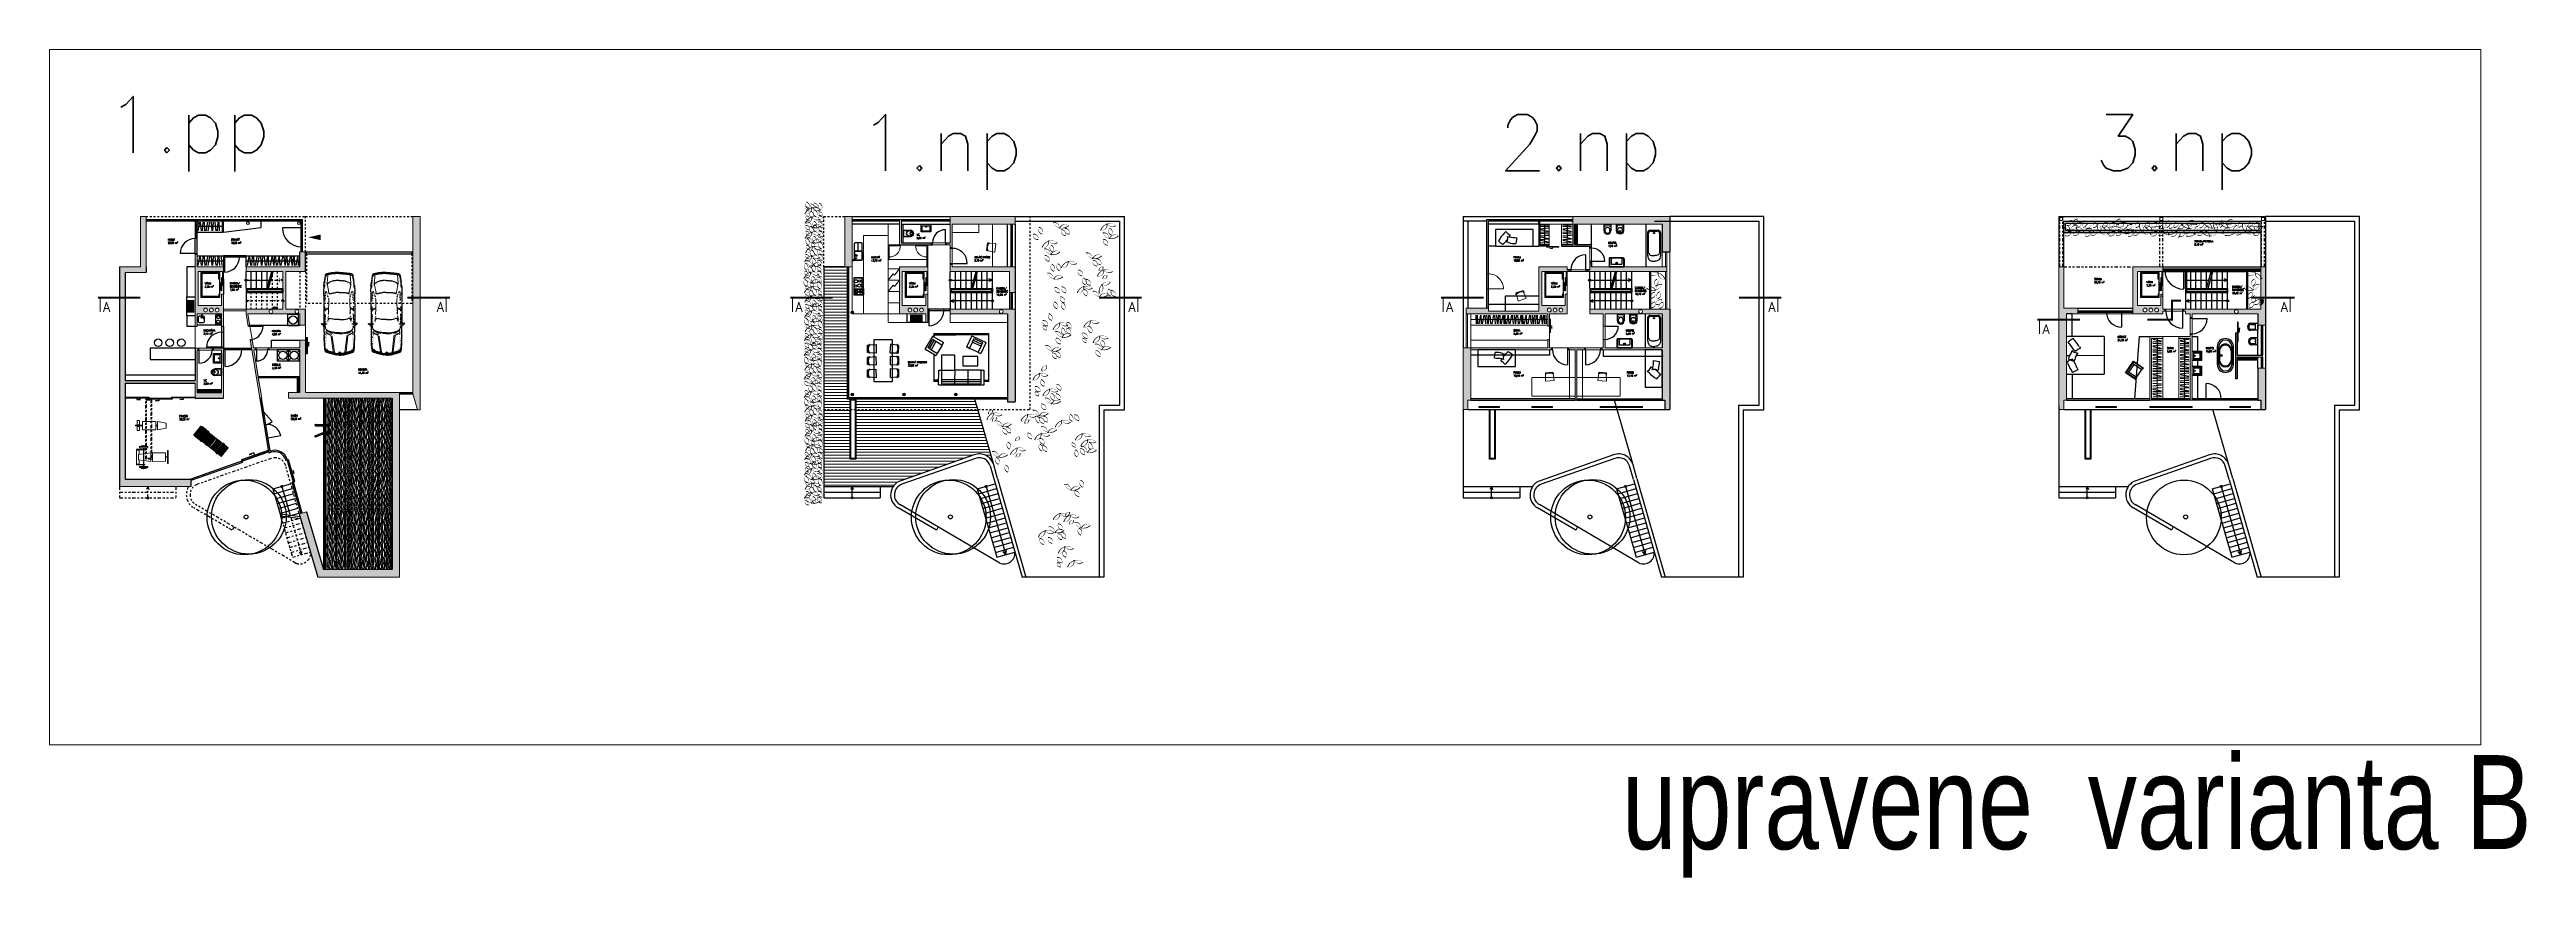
# Model space of a CAD drawing. Header units: metres. Extents: x -442 to 316, y -503 to 125.
# Drawn here: x -36.8 to 94.8, y -98.7 to -54.6 of the extents above; entities that cross this region are included whole.
import ezdxf

# ---------------------------------------------------------------- set-up
doc = ezdxf.new("R2010")
doc.units = ezdxf.units.M
for name, pattern in [('ACAD_ISO07W100', [60, 0, -60]), ('DIVIDE', [1.25, 0.5, -0.25, 0, -0.25, 0, -0.25]), ('ČERCHOVANÁ', [25.4, 12.7, -6.35, 0, -6.35]), ('ČÁRKOVANÁ', [19.05, 12.7, -6.35])]:
    doc.linetypes.add(name, pattern=pattern)
for name, color, linetype in [('aa_nábytek', 133, 'Continuous'), ('int-kuchyň', 141, 'Continuous'), ('interiér-travertin', 252, 'ACAD_ISO07W100'), ('nove zdivo akce', 3, 'Continuous'), ('ns_sanita', 7, 'Continuous'), ('OSA', 7, 'ČERCHOVANÁ'), ('P', 5, 'Continuous'), ('PEN50', 7, 'Continuous'), ('popis', 6, 'Continuous'), ('SRAFA', 251, 'Continuous'), ('SRAFY', 3, 'Continuous'), ('stávající stromy', 86, 'Continuous'), ('zariz.predmety', 203, 'Continuous'), ('ZARIZOVAKY', 251, 'Continuous'), ('ZDIVO', 1, 'Continuous')]:
    doc.layers.add(name, color=color, linetype=linetype)
doc.layers.add('FLOATING-WINDOWS', color=2, linetype='Continuous', plot=False)
doc.layers.add('Standard', color=7, linetype='Continuous', lineweight=25)
doc.styles.add('ARIAL-CE', font='arial.ttf', dxfattribs={"width": 0.75})
doc.styles.add('ROMANS', font='romans.shx', dxfattribs={"width": 0.7})
pattern_1 = [(0, (0, -62.54902), (0, 0.15875), [])]

# ---------------------------------------------------------------- blocks, each defined once
blk = doc.blocks.new('BMW3-PUD')
at = {"lineweight": 0}
for p, q in [((0.14, 0.08), (0.14, 0)), ((0.98, 0.39), (0.17, 0.28)), ((1.03, 0.45), (0.21, 0.34)), ((2.57, 0.76), (2.39, 0.76)), ((2.39, 0.76), (2.49, 0.57)), ((2.44, 0.76), (2.52, 0.57)), ((2.47, 0.76), (2.54, 0.57)), ((3.35, 0.54), (3.73, 0.62)), ((3.86, 0.63), (4.26, 0.6)), ((0.14, -0.08), (0.14, 0)), ((0.98, -0.39), (0.17, -0.28)), ((1.03, -0.45), (0.21, -0.34)), ((2.39, -0.76), (2.49, -0.57)), ((2.57, -0.76), (2.39, -0.76)), ((2.44, -0.76), (2.52, -0.57)), ((2.47, -0.76), (2.54, -0.57)), ((3.35, -0.54), (3.73, -0.62)), ((3.86, -0.63), (4.26, -0.6))]:
    blk.add_line(p, q, dxfattribs=at)
for points in [[(0.01, 0), (0.01, 0.03), (0.01, 0.07), (0.02, 0.12), (0.02, 0.17), (0.03, 0.22), (0.03, 0.23), (0.03, 0.24), (0.04, 0.25), (0.04, 0.26), (0.04, 0.26), (0.04, 0.26), (0.04, 0.27), (0.04, 0.27), (0.05, 0.28), (0.05, 0.3), (0.06, 0.32), (0.06, 0.34), (0.07, 0.36), (0.07, 0.37), (0.08, 0.39), (0.08, 0.41), (0.09, 0.43), (0.09, 0.44), (0.1, 0.46), (0.1, 0.48), (0.1, 0.49), (0.11, 0.51), (0.11, 0.52), (0.12, 0.53), (0.12, 0.55), (0.12, 0.56), (0.13, 0.57), (0.13, 0.58), (0.13, 0.59), (0.14, 0.61), (0.14, 0.62), (0.15, 0.63), (0.15, 0.64), (0.15, 0.64), (0.15, 0.65), (0.15, 0.66), (0.16, 0.67), (0.16, 0.69), (0.17, 0.7), (0.17, 0.72), (0.18, 0.73), (0.2, 0.74), (0.21, 0.75), (0.22, 0.75), (0.24, 0.76), (0.25, 0.77), (0.27, 0.77), (0.28, 0.77), (0.29, 0.77), (0.3, 0.78), (0.31, 0.78), (0.32, 0.78), (0.33, 0.78), (0.34, 0.78), (0.35, 0.79), (0.36, 0.79), (0.37, 0.79), (0.37, 0.79), (0.38, 0.79), (0.38, 0.79), (0.39, 0.79), (0.4, 0.79), (0.4, 0.79), (0.4, 0.79), (0.4, 0.79), (0.4, 0.79), (0.4, 0.78), (0.41, 0.78), (0.4, 0.78)], [(0.01, 0), (0.01, -0.03), (0.01, -0.07), (0.02, -0.12), (0.02, -0.17), (0.03, -0.22), (0.03, -0.23), (0.03, -0.24), (0.04, -0.25), (0.04, -0.26), (0.04, -0.26), (0.04, -0.26), (0.04, -0.27), (0.04, -0.27), (0.05, -0.28), (0.05, -0.3), (0.06, -0.32), (0.06, -0.34), (0.07, -0.36), (0.07, -0.37), (0.08, -0.39), (0.08, -0.41), (0.09, -0.43), (0.09, -0.44), (0.1, -0.46), (0.1, -0.48), (0.1, -0.49), (0.11, -0.51), (0.11, -0.52), (0.12, -0.53), (0.12, -0.55), (0.12, -0.56), (0.13, -0.57), (0.13, -0.58), (0.13, -0.59), (0.14, -0.61), (0.14, -0.62), (0.15, -0.63), (0.15, -0.64), (0.15, -0.65), (0.15, -0.65), (0.15, -0.66), (0.16, -0.67), (0.16, -0.69), (0.17, -0.7), (0.17, -0.72), (0.18, -0.73), (0.2, -0.74), (0.21, -0.75), (0.22, -0.75), (0.24, -0.76), (0.25, -0.77), (0.27, -0.77), (0.28, -0.77), (0.29, -0.77), (0.3, -0.78), (0.31, -0.78), (0.32, -0.78), (0.33, -0.78), (0.34, -0.78), (0.35, -0.79), (0.36, -0.79), (0.37, -0.79), (0.37, -0.79), (0.38, -0.79), (0.38, -0.79), (0.39, -0.79), (0.4, -0.79), (0.4, -0.79), (0.4, -0.79), (0.4, -0.79), (0.4, -0.79), (0.4, -0.78), (0.41, -0.78), (0.4, -0.78)], [(0.05, 0), (0.05, 0), (0.05, 0), (0.05, 0.01), (0.06, 0.01), (0.06, 0.01), (0.07, 0.01), (0.07, 0.02), (0.07, 0.02), (0.07, 0.02), (0.07, 0.02), (0.07, 0.04), (0.07, 0.07), (0.08, 0.1), (0.08, 0.13), (0.09, 0.15), (0.09, 0.18), (0.09, 0.21), (0.09, 0.24), (0.08, 0.24), (0.08, 0.25), (0.08, 0.25), (0.08, 0.26), (0.08, 0.26), (0.11, 0.26), (0.11, 0.26), (0.11, 0.26), (0.11, 0.26), (0.12, 0.26), (0.11, 0.22), (0.1, 0.18), (0.09, 0.14), (0.09, 0.09), (0.09, 0.05), (0.09, 0.01), (0.09, 0)], [(0.05, 0.01), (0.05, 0.04), (0.05, 0.07), (0.05, 0.1), (0.06, 0.14), (0.06, 0.16), (0.07, 0.19), (0.07, 0.21), (0.07, 0.23), (0.08, 0.24), (0.08, 0.24), (0.08, 0.24), (0.08, 0.24)], [(0.08, 0.27), (0.08, 0.27), (0.08, 0.28), (0.09, 0.29), (0.09, 0.29), (0.09, 0.31), (0.09, 0.32), (0.1, 0.33), (0.1, 0.34), (0.1, 0.36), (0.1, 0.37), (0.11, 0.38), (0.11, 0.39), (0.11, 0.4), (0.12, 0.42), (0.12, 0.43), (0.12, 0.44), (0.12, 0.45), (0.13, 0.46), (0.13, 0.47), (0.13, 0.48), (0.14, 0.5), (0.14, 0.51), (0.15, 0.53), (0.15, 0.54), (0.15, 0.56), (0.16, 0.57), (0.16, 0.59), (0.17, 0.6), (0.17, 0.61), (0.17, 0.62), (0.18, 0.63), (0.18, 0.64), (0.18, 0.65), (0.19, 0.66), (0.19, 0.67), (0.19, 0.68), (0.2, 0.69), (0.21, 0.7), (0.21, 0.71), (0.22, 0.72), (0.23, 0.72), (0.24, 0.73), (0.25, 0.73), (0.26, 0.74), (0.27, 0.74), (0.28, 0.75), (0.29, 0.75), (0.3, 0.75), (0.31, 0.76), (0.32, 0.76), (0.33, 0.76), (0.34, 0.76)], [(0.13, 0.32), (0.13, 0.32), (0.12, 0.32), (0.12, 0.32), (0.12, 0.32), (0.12, 0.33), (0.13, 0.33), (0.13, 0.34), (0.13, 0.34), (0.13, 0.35), (0.13, 0.36), (0.13, 0.36), (0.13, 0.37), (0.13, 0.38), (0.14, 0.38), (0.14, 0.39), (0.14, 0.4), (0.14, 0.41), (0.14, 0.42), (0.15, 0.43), (0.15, 0.44), (0.15, 0.46), (0.16, 0.47), (0.16, 0.48), (0.16, 0.49), (0.16, 0.5), (0.17, 0.51), (0.17, 0.52), (0.17, 0.53), (0.18, 0.55), (0.18, 0.56), (0.19, 0.58), (0.19, 0.59), (0.2, 0.6), (0.2, 0.62), (0.2, 0.63), (0.21, 0.64), (0.21, 0.65), (0.21, 0.66), (0.22, 0.67), (0.22, 0.68), (0.23, 0.69), (0.24, 0.7), (0.25, 0.7), (0.25, 0.71), (0.26, 0.71), (0.27, 0.72), (0.28, 0.72), (0.29, 0.72), (0.3, 0.73), (0.31, 0.73), (0.32, 0.73), (0.33, 0.74), (0.33, 0.74), (0.33, 0.73), (0.33, 0.73), (0.33, 0.73), (0.33, 0.73), (0.33, 0.72), (0.32, 0.72), (0.32, 0.72), (0.32, 0.71), (0.31, 0.71), (0.31, 0.7), (0.31, 0.7), (0.29, 0.7), (0.28, 0.69), (0.27, 0.68), (0.26, 0.67), (0.25, 0.66), (0.25, 0.66), (0.24, 0.65), (0.23, 0.64), (0.23, 0.64), (0.23, 0.64), (0.23, 0.64), (0.23, 0.64)], [(0.12, 0.27), (0.14, 0.31), (0.14, 0.32), (0.15, 0.32), (0.15, 0.33), (0.15, 0.33), (0.19, 0.33)], [(0.12, 0.26), (0.12, 0.27), (0.12, 0.27), (0.13, 0.27), (0.13, 0.27), (0.13, 0.27), (0.15, 0.27)], [(0.13, 0.32), (0.13, 0.32), (0.13, 0.32), (0.14, 0.32), (0.14, 0.32)], [(0.16, 0.34), (0.16, 0.34), (0.16, 0.35), (0.16, 0.36), (0.16, 0.36), (0.16, 0.37), (0.16, 0.38), (0.17, 0.39), (0.17, 0.4), (0.17, 0.41), (0.18, 0.42), (0.18, 0.43), (0.18, 0.44), (0.18, 0.46), (0.19, 0.47), (0.19, 0.48), (0.19, 0.49), (0.2, 0.51), (0.2, 0.52), (0.21, 0.54), (0.21, 0.56), (0.22, 0.58), (0.22, 0.6), (0.23, 0.61), (0.23, 0.63)], [(0.17, 0.28), (0.17, 0.28)], [(0.21, 0.34), (0.21, 0.34), (0.21, 0.34), (0.21, 0.34), (0.21, 0.34)], [(0.21, 0.34), (0.21, 0.34)], [(0.22, 0.63), (0.22, 0.63)], [(0.24, 0.64), (0.24, 0.64), (0.24, 0.64), (0.24, 0.64), (0.24, 0.64)], [(0.27, 0.64), (0.27, 0.64)], [(0.27, 0.64), (0.27, 0.64)], [(0.28, 0.64), (0.29, 0.65)], [(0.31, 0.65), (0.31, 0.65)], [(0.32, 0.65), (0.32, 0.65), (0.32, 0.65), (0.32, 0.65), (0.32, 0.65)], [(0.33, 0.74), (0.35, 0.74), (0.36, 0.74), (0.37, 0.75), (0.38, 0.75), (0.39, 0.76), (0.41, 0.76), (0.42, 0.76), (0.43, 0.76)], [(0.34, 0.65), (0.34, 0.65)], [(0.36, 0.77), (0.38, 0.77)], [(0.4, 0.77), (0.4, 0.77)], [(0.4, 0.66), (0.4, 0.66)], [(0.41, 0.78), (0.42, 0.79)], [(0.42, 0.77), (0.43, 0.78), (0.43, 0.78), (0.43, 0.78), (0.43, 0.78), (0.43, 0.78), (0.44, 0.79), (0.46, 0.79), (0.47, 0.79), (0.48, 0.79), (0.5, 0.79), (0.51, 0.79), (0.52, 0.8), (0.54, 0.8), (0.55, 0.8), (0.57, 0.8), (0.58, 0.8), (0.6, 0.8), (0.61, 0.8), (0.62, 0.8), (0.64, 0.8), (0.65, 0.8), (0.66, 0.8), (0.67, 0.8), (0.68, 0.8), (0.69, 0.8), (0.7, 0.8), (0.71, 0.8), (0.72, 0.8), (0.73, 0.8), (0.74, 0.8), (0.75, 0.8), (0.76, 0.8), (0.77, 0.8), (0.77, 0.8), (0.78, 0.8), (0.79, 0.81), (0.8, 0.81), (0.81, 0.81), (0.82, 0.81), (0.83, 0.81), (0.83, 0.81), (0.84, 0.81), (0.85, 0.81), (0.85, 0.81), (0.86, 0.81), (0.88, 0.81), (0.89, 0.81), (0.9, 0.81), (0.92, 0.81), (0.93, 0.81), (0.95, 0.81), (0.96, 0.81), (0.98, 0.8), (0.98, 0.81), (0.99, 0.81), (1, 0.81), (1, 0.81), (1.01, 0.81), (1.02, 0.8), (1.03, 0.8), (1.03, 0.8), (1.03, 0.8), (1.03, 0.8), (1.03, 0.8), (1.03, 0.8), (1.02, 0.8), (1.01, 0.79), (1, 0.79), (0.99, 0.79), (0.98, 0.79), (0.96, 0.79), (0.95, 0.79), (0.94, 0.79)], [(0.47, 0.76), (0.5, 0.76)], [(0.53, 0.76), (0.53, 0.76)], [(0.54, 0.76), (0.58, 0.76)], [(0.62, 0.76), (0.66, 0.76)], [(0.67, 0.69), (0.67, 0.69)], [(0.73, 0.69), (0.73, 0.69), (0.73, 0.69), (0.73, 0.69), (0.73, 0.69)], [(0.75, 0.77), (0.76, 0.77)], [(0.76, 0.37), (0.76, 0.37)], [(0.78, 0.69), (0.78, 0.69)], [(0.79, 0.77), (0.8, 0.77)], [(0.8, 0.42), (0.8, 0.42)], [(0.82, 0.78), (0.82, 0.78), (0.82, 0.78), (0.82, 0.78), (0.82, 0.78)], [(0.83, 0.69), (0.83, 0.69)], [(0.85, 0.78), (0.91, 0.79)], [(0.85, 0.78), (0.85, 0.78)], [(0.9, 0.7), (0.91, 0.7)], [(0.93, 0.7), (0.93, 0.7)], [(0.94, 0.7), (0.94, 0.7), (0.94, 0.7), (0.94, 0.7), (0.94, 0.7)], [(0.95, 0.7), (0.95, 0.7), (0.95, 0.7), (0.95, 0.7), (0.95, 0.7)], [(0.98, 0.81), (0.98, 0.81), (0.98, 0.81), (0.98, 0.81), (0.97, 0.81)], [(0.98, 0.39), (1.02, 0.4)], [(1, 0.7), (1, 0.7)], [(1.04, 0.8), (1.05, 0.8)], [(1.04, 0.45), (1.04, 0.45)], [(1.04, 0.4), (1.04, 0.4), (1.05, 0.4), (1.05, 0.4), (1.05, 0.4)], [(1.05, 0.8), (1.05, 0.8), (1.05, 0.8), (1.05, 0.8), (1.05, 0.8), (1.05, 0.81), (1.06, 0.81), (1.06, 0.81), (1.07, 0.8)], [(1.05, 0.46), (1.05, 0.46)], [(1.06, 0.8), (1.06, 0.8), (1.07, 0.8), (1.08, 0.8), (1.09, 0.8), (1.1, 0.8), (1.11, 0.8), (1.12, 0.8), (1.13, 0.8), (1.14, 0.8), (1.14, 0.8), (1.15, 0.8), (1.16, 0.8), (1.17, 0.8), (1.18, 0.8), (1.19, 0.8), (1.2, 0.8), (1.21, 0.8), (1.23, 0.8), (1.24, 0.81), (1.26, 0.81), (1.27, 0.81), (1.28, 0.81), (1.3, 0.81), (1.31, 0.81), (1.32, 0.81), (1.33, 0.81), (1.33, 0.81), (1.34, 0.81), (1.35, 0.81), (1.36, 0.81), (1.36, 0.81), (1.37, 0.81), (1.38, 0.81), (1.38, 0.81), (1.38, 0.81), (1.39, 0.81), (1.39, 0.81), (1.39, 0.81), (1.4, 0.81), (1.4, 0.81), (1.4, 0.81), (1.4, 0.81), (1.4, 0.81), (1.4, 0.81), (1.41, 0.81), (1.41, 0.81), (1.42, 0.81), (1.42, 0.81), (1.43, 0.81), (1.43, 0.81), (1.43, 0.81), (1.44, 0.81), (1.44, 0.81), (1.58, 0.82)], [(1.06, 0.47), (1.07, 0.47)], [(1.08, 0.7), (1.11, 0.7)], [(1.08, 0.48), (1.08, 0.48)], [(1.09, 0.49), (1.1, 0.51), (1.11, 0.52), (1.12, 0.54), (1.13, 0.56), (1.13, 0.58), (1.14, 0.6), (1.15, 0.62), (1.16, 0.64), (1.17, 0.64), (1.17, 0.65), (1.18, 0.66), (1.18, 0.67), (1.19, 0.68), (1.19, 0.69), (1.2, 0.69), (1.2, 0.7), (1.2, 0.7), (1.2, 0.7), (1.2, 0.7), (1.2, 0.71), (1.22, 0.71)], [(1.12, 0.43), (1.12, 0.43), (1.13, 0.43), (1.13, 0.43), (1.13, 0.43)], [(1.12, 0.42), (1.12, 0.42)], [(1.14, 0.43), (1.14, 0.43)], [(1.15, 0.71), (1.15, 0.71)], [(1.15, 0.44), (1.15, 0.44)], [(1.15, 0), (1.16, 0.15)], [(1.15, 0), (1.16, -0.15)], [(1.16, 0.71), (1.2, 0.71)], [(1.16, 0.44), (1.17, 0.45), (1.17, 0.45), (1.18, 0.45), (1.19, 0.46), (1.19, 0.46), (1.2, 0.47), (1.2, 0.47), (1.21, 0.48), (1.21, 0.48), (1.21, 0.48), (1.21, 0.48), (1.21, 0.48), (1.21, 0.46)], [(1.16, 0.22), (1.16, 0.22), (1.16, 0.22), (1.16, 0.22), (1.16, 0.22)], [(1.16, 0.17), (1.16, 0.2)], [(1.16, 0.15), (1.16, 0.15)], [(1.17, 0.31), (1.17, 0.32)], [(1.17, 0.28), (1.17, 0.28), (1.17, 0.28), (1.17, 0.28), (1.17, 0.28)], [(1.17, 0.25), (1.17, 0.25), (1.17, 0.26), (1.17, 0.26), (1.17, 0.26)], [(1.18, 0.34), (1.18, 0.37)], [(1.19, 0), (1.19, 0), (1.19, 0.05), (1.19, 0.09), (1.2, 0.14), (1.2, 0.18), (1.2, 0.23), (1.21, 0.27), (1.22, 0.32), (1.22, 0.33), (1.22, 0.34), (1.22, 0.34), (1.22, 0.35), (1.22, 0.36), (1.22, 0.36), (1.23, 0.37), (1.23, 0.38), (1.23, 0.39), (1.23, 0.41), (1.24, 0.42), (1.24, 0.44), (1.24, 0.45), (1.25, 0.47), (1.25, 0.48), (1.26, 0.5), (1.26, 0.51), (1.26, 0.51), (1.27, 0.52), (1.27, 0.53), (1.28, 0.55), (1.29, 0.58), (1.3, 0.6), (1.31, 0.62), (1.33, 0.64), (1.34, 0.66), (1.36, 0.68), (1.38, 0.7), (1.42, 0.73)], [(1.19, 0.41), (1.19, 0.41)], [(1.19, 0.4), (1.19, 0.4), (1.19, 0.4), (1.19, 0.4), (1.19, 0.4)], [(1.19, 0.38), (1.19, 0.38)], [(1.19, 0.37), (1.19, 0.37)], [(1.19, 0), (1.19, 0), (1.19, -0.05), (1.19, -0.09), (1.2, -0.14), (1.2, -0.18), (1.2, -0.23), (1.21, -0.27), (1.22, -0.32), (1.22, -0.33), (1.22, -0.34), (1.22, -0.34), (1.22, -0.35), (1.22, -0.36), (1.22, -0.36), (1.23, -0.37), (1.23, -0.38), (1.23, -0.39), (1.23, -0.41), (1.24, -0.42), (1.24, -0.44), (1.24, -0.45), (1.25, -0.47), (1.25, -0.48), (1.26, -0.5), (1.26, -0.51), (1.26, -0.51), (1.27, -0.52), (1.27, -0.53), (1.28, -0.55), (1.29, -0.58), (1.3, -0.6), (1.31, -0.62), (1.33, -0.64), (1.34, -0.66), (1.36, -0.68), (1.38, -0.7), (1.42, -0.73)], [(1.2, 0.45), (1.2, 0.45)], [(1.2, 0.42), (1.2, 0.44)], [(1.2, 0.42), (1.2, 0.42)], [(1.21, 0.48), (1.22, 0.5)], [(1.21, 0.45), (1.21, 0.45)], [(1.22, 0.51), (1.22, 0.51)], [(1.23, 0.52), (1.24, 0.56)], [(1.23, 0.51), (1.23, 0.51)], [(1.25, 0.71), (1.27, 0.71)], [(1.25, 0.57), (1.25, 0.57)], [(1.25, 0.56), (1.25, 0.56)], [(1.26, 0.58), (1.26, 0.59), (1.27, 0.6), (1.28, 0.61), (1.28, 0.62), (1.29, 0.63), (1.3, 0.64), (1.31, 0.65), (1.32, 0.66), (1.32, 0.67), (1.33, 0.67), (1.34, 0.68), (1.34, 0.68), (1.35, 0.68), (1.35, 0.69), (1.35, 0.69), (1.36, 0.7), (1.37, 0.7)], [(1.29, 0.71), (1.29, 0.71), (1.3, 0.71), (1.3, 0.71), (1.3, 0.71)], [(1.29, 0.71), (1.29, 0.71)], [(1.41, 0.81), (1.41, 0.81), (1.4, 0.81), (1.4, 0.81), (1.4, 0.81)], [(1.42, 0.73), (1.42, 0.73)], [(1.42, 0.7), (1.42, 0.7)], [(1.43, 0.73), (1.43, 0.73)], [(1.43, 0.7), (1.43, 0.7), (1.43, 0.7), (1.43, 0.7), (1.43, 0.7)], [(1.44, 0.81), (1.44, 0.81)], [(1.44, 0.73), (1.44, 0.73)], [(1.44, 0.7), (1.44, 0.7)], [(1.45, 0.74), (1.45, 0.74)], [(1.46, 0.74), (1.47, 0.74), (1.47, 0.74), (1.48, 0.74), (1.49, 0.74), (1.49, 0.74), (1.5, 0.74), (1.51, 0.74), (1.51, 0.74)], [(1.51, 0.68), (1.51, 0.68)], [(1.52, 0.74), (1.52, 0.74), (1.52, 0.74), (1.52, 0.74), (1.52, 0.74), (1.53, 0.74), (1.53, 0.75), (1.54, 0.75), (1.55, 0.75), (1.55, 0.75), (1.56, 0.75), (1.57, 0.75), (1.57, 0.75), (1.57, 0.76), (1.57, 0.76), (1.57, 0.76), (1.57, 0.76), (1.59, 0.82), (1.61, 0.86), (1.62, 0.87), (1.62, 0.88), (1.63, 0.89), (1.63, 0.9), (1.64, 0.92), (1.65, 0.92), (1.65, 0.93), (1.67, 0.94), (1.67, 0.94), (1.67, 0.94), (1.68, 0.95), (1.68, 0.95), (1.68, 0.95), (1.69, 0.95), (1.69, 0.95), (1.7, 0.95), (1.7, 0.93), (1.69, 0.92), (1.69, 0.91), (1.69, 0.9), (1.69, 0.89), (1.68, 0.89), (1.68, 0.88), (1.68, 0.88), (1.68, 0.86), (1.67, 0.84), (1.67, 0.82), (1.66, 0.81), (1.66, 0.8), (1.66, 0.8), (1.66, 0.79), (1.66, 0.79), (1.64, 0.76), (1.64, 0.76), (1.64, 0.76), (1.64, 0.76), (1.64, 0.75), (1.64, 0.75), (1.64, 0.75), (1.64, 0.75), (1.64, 0.75)], [(1.53, 0.74), (1.53, 0.74)], [(1.54, 0.73), (1.54, 0.73)], [(1.61, 0.72), (1.61, 0.72)], [(1.62, 0.71), (1.62, 0.71), (1.62, 0.71), (1.62, 0.71), (1.62, 0.71)], [(1.63, 0.71), (1.63, 0.71)], [(1.64, 0.71), (1.64, 0.71)], [(1.69, 0.7), (1.68, 0.7), (1.67, 0.71), (1.67, 0.71), (1.67, 0.72), (1.66, 0.73), (1.66, 0.73), (1.65, 0.74), (1.65, 0.74), (1.65, 0.75), (1.65, 0.75), (1.65, 0.75), (1.65, 0.75), (1.65, 0.75), (1.65, 0.75), (1.65, 0.75), (1.65, 0.75)], [(1.65, 0.7), (1.65, 0.7)], [(1.66, 0.7), (1.66, 0.7)], [(1.66, 0.7), (1.67, 0.7)], [(2.77, 0.82), (2.76, 0.82), (2.74, 0.82), (2.72, 0.82), (2.71, 0.82), (2.69, 0.82), (2.67, 0.82), (2.66, 0.82), (2.64, 0.82), (2.62, 0.82), (2.61, 0.82), (2.59, 0.82), (2.57, 0.82), (2.56, 0.82), (2.54, 0.82), (2.52, 0.82), (2.51, 0.82), (2.49, 0.82), (2.47, 0.82), (2.46, 0.82), (2.44, 0.82), (2.42, 0.82), (2.41, 0.82), (2.39, 0.82), (2.37, 0.82), (2.36, 0.82), (2.34, 0.82), (2.32, 0.82), (2.31, 0.82), (2.29, 0.82), (2.27, 0.82), (2.25, 0.82), (2.24, 0.82), (2.23, 0.82), (2.22, 0.82), (2.21, 0.82), (2.2, 0.82), (2.18, 0.82), (2.17, 0.82), (2.16, 0.82), (2.15, 0.82), (2.14, 0.82), (2.13, 0.82), (2.12, 0.82), (2.11, 0.82), (2.1, 0.82), (2.09, 0.82), (2.08, 0.82), (2.07, 0.82), (2.04, 0.82), (2.02, 0.82), (1.99, 0.82), (1.97, 0.82), (1.94, 0.82), (1.92, 0.82), (1.9, 0.82), (1.87, 0.82), (1.85, 0.82), (1.82, 0.82), (1.8, 0.82), (1.77, 0.82), (1.75, 0.82), (1.72, 0.82), (1.7, 0.82), (1.67, 0.82)], [(1.67, 0.64), (1.67, 0.64)], [(1.69, 0.63), (1.69, 0.63)], [(1.7, 0.76), (1.83, 0.76)], [(1.7, 0.69), (1.7, 0.69)], [(1.7, 0.69), (1.7, 0.69)], [(1.74, 0.62), (1.74, 0.62)], [(1.77, 0.67), (1.77, 0.67), (1.77, 0.67), (1.77, 0.67), (1.77, 0.67)], [(1.77, 0.61), (1.77, 0.61)], [(1.78, 0.67), (1.78, 0.67)], [(1.79, 0.67), (1.79, 0.67)], [(1.79, 0.61), (1.79, 0.61)], [(1.79, 0.61), (1.79, 0.61)], [(1.8, 0.66), (1.8, 0.66)], [(1.8, 0.6), (1.8, 0.6), (1.8, 0.6), (1.8, 0.6), (1.8, 0.6)], [(1.81, 0.66), (1.81, 0.66)], [(1.81, 0.6), (1.81, 0.6)], [(1.82, 0.66), (1.82, 0.66), (1.82, 0.66), (1.82, 0.66), (1.82, 0.66)], [(1.82, 0.6), (1.82, 0.6)], [(1.83, 0.76), (1.83, 0.76)], [(1.83, 0.65), (1.83, 0.65)], [(1.83, 0.6), (1.83, 0.6)], [(1.83, 0.59), (1.83, 0.59)], [(1.84, 0.59), (1.84, 0.59)], [(1.85, 0.59), (1.85, 0.59)], [(1.85, 0.57), (1.85, 0.57)], [(1.86, 0.76), (2.03, 0.76)], [(1.86, 0.64), (1.86, 0.64)], [(1.86, 0.61), (1.86, 0.61), (1.86, 0.61), (1.87, 0.62), (1.87, 0.62)], [(1.86, 0.6), (1.86, 0.6)], [(1.86, 0.59), (1.86, 0.59)], [(1.87, 0.64), (1.87, 0.64)], [(1.87, 0.59), (1.87, 0.59)], [(1.88, 0.64), (1.88, 0.64)], [(1.88, 0.64), (1.88, 0.64)], [(1.88, 0.63), (1.88, 0.63)], [(1.9, 0.63), (1.89, 0.63)], [(1.97, 0.53), (1.98, 0.55), (1.98, 0.55), (1.97, 0.56), (1.97, 0.56), (1.96, 0.56), (1.96, 0.56), (1.95, 0.56), (1.95, 0.56), (1.94, 0.56), (1.94, 0.57), (1.93, 0.57), (1.93, 0.57), (1.92, 0.57), (1.91, 0.57), (1.91, 0.57), (1.9, 0.58), (1.89, 0.58)], [(1.89, 0.15), (1.89, 0.15), (1.9, 0.15), (1.9, 0.15), (1.9, 0.15)], [(1.9, 0.13), (1.91, 0.26), (1.92, 0.33)], [(1.9, 0.12), (1.9, 0.12)], [(1.9, 0), (1.9, 0.11)], [(1.9, 0.06), (1.9, 0.06)], [(1.9, 0.05), (1.9, 0.05)], [(1.92, 0.64), (1.92, 0.64)], [(1.93, 0.62), (1.93, 0.62)], [(1.93, 0.35), (1.94, 0.43)], [(1.94, 0.82), (1.94, 0.82)], [(1.95, 0.62), (1.95, 0.62), (1.95, 0.62), (1.94, 0.62), (1.94, 0.62)], [(1.95, 0.45), (1.97, 0.52), (1.99, 0.52)], [(1.95, 0.44), (1.95, 0.44)], [(1.96, 0.61), (1.96, 0.61)], [(1.96, 0.52), (1.96, 0.52), (1.96, 0.52), (1.96, 0.52), (1.97, 0.52)], [(1.97, 0.61), (1.97, 0.61)], [(2, 0.6), (1.98, 0.61)], [(2.01, 0.6), (2.01, 0.6)], [(2.03, 0.59), (2.03, 0.59)], [(2.03, 0.59), (2.03, 0.59)], [(2.04, 0.59), (2.04, 0.59), (2.04, 0.59), (2.04, 0.59), (2.04, 0.59)], [(2.11, 0.76), (2.05, 0.76)], [(2.05, 0.59), (2.05, 0.59), (2.05, 0.59), (2.05, 0.59), (2.05, 0.59)], [(2.06, 0.59), (2.06, 0.59)], [(2.09, 0.58), (2.07, 0.59)], [(2.12, 0.76), (2.2, 0.76)], [(2.21, 0.58), (2.21, 0.58), (2.21, 0.58), (2.21, 0.58), (2.21, 0.58)], [(2.23, 0.58), (2.23, 0.58)], [(2.23, 0.57), (2.25, 0.57)], [(2.28, 0.59), (2.28, 0.59)], [(2.29, 0.57), (2.28, 0.57)], [(2.3, 0.76), (2.31, 0.76)], [(2.32, 0.76), (2.32, 0.76)], [(2.33, 0.76), (2.33, 0.76)], [(2.35, 0.76), (2.35, 0.76)], [(2.36, 0.76), (2.39, 0.76)], [(2.39, 0.57), (2.36, 0.57)], [(2.45, 0.76), (2.47, 0.76)], [(2.49, 0.76), (2.49, 0.76), (2.49, 0.76), (2.49, 0.76), (2.49, 0.76)], [(2.5, 0.76), (2.5, 0.76)], [(2.52, 0.76), (2.52, 0.76), (2.52, 0.76), (2.53, 0.76), (2.53, 0.76)], [(2.57, 0.76), (2.59, 0.76)], [(2.6, 0.76), (2.6, 0.76)], [(2.61, 0.76), (2.61, 0.76)], [(2.68, 0.75), (2.68, 0.75), (2.68, 0.75), (2.68, 0.75), (2.68, 0.75)], [(2.8, 0.75), (2.77, 0.75)], [(2.78, 0.82), (2.78, 0.82), (2.78, 0.82), (2.78, 0.82), (2.78, 0.82)], [(2.79, 0.82), (2.79, 0.82)], [(2.8, 0.82), (2.8, 0.82)], [(2.8, 0.82), (2.8, 0.82)], [(2.81, 0.82), (2.81, 0.82)], [(2.81, 0.82), (2.81, 0.82)], [(2.81, 0.82), (2.81, 0.82)], [(2.81, 0.75), (2.82, 0.75)], [(2.82, 0.82), (2.82, 0.82)], [(3.69, 0.81), (3.67, 0.81), (3.66, 0.82), (3.64, 0.82), (3.62, 0.82), (3.61, 0.82), (3.59, 0.82), (3.58, 0.82), (3.56, 0.82), (3.55, 0.82), (3.53, 0.83), (3.51, 0.83), (3.5, 0.83), (3.48, 0.83), (3.47, 0.83), (3.45, 0.83), (3.44, 0.83), (3.42, 0.83), (3.4, 0.83), (3.39, 0.83), (3.37, 0.83), (3.36, 0.83), (3.34, 0.83), (3.33, 0.83), (3.31, 0.83), (3.3, 0.83), (3.28, 0.83), (3.26, 0.83), (3.25, 0.82), (3.23, 0.82), (3.22, 0.82), (3.2, 0.82), (3.19, 0.82), (3.16, 0.82), (3.14, 0.82), (3.12, 0.82), (3.1, 0.82), (3.08, 0.82), (3.06, 0.81), (3.03, 0.82), (3.01, 0.82), (2.99, 0.82), (2.97, 0.82), (2.95, 0.82), (2.92, 0.82), (2.9, 0.82), (2.88, 0.82), (2.86, 0.82), (2.84, 0.82)], [(2.89, 0.75), (2.91, 0.75)], [(2.94, 0.75), (2.98, 0.75)], [(2.98, 0.75), (2.98, 0.75)], [(3.05, 0.74), (3.02, 0.74)], [(3.05, 0.74), (3.08, 0.74)], [(3.07, 0.57), (3.07, 0.57)], [(3.1, 0.58), (3.16, 0.6)], [(3.13, 0.74), (3.16, 0.74)], [(3.14, 0.61), (3.14, 0.61)], [(3.14, 0.58), (3.14, 0.58)], [(3.16, 0.6), (3.16, 0.6)], [(3.17, 0.6), (3.17, 0.6)], [(3.21, 0.74), (3.18, 0.74)], [(3.18, 0.6), (3.19, 0.61)], [(3.19, 0.81), (3.19, 0.81), (3.19, 0.81), (3.19, 0.81), (3.19, 0.81)], [(3.19, 0.81), (3.19, 0.81), (3.2, 0.81), (3.2, 0.81), (3.2, 0.81)], [(3.2, 0.61), (3.2, 0.61)], [(3.2, 0.61), (3.2, 0.61)], [(3.21, 0.74), (3.23, 0.74)], [(3.21, 0.62), (3.22, 0.62)], [(3.24, 0.81), (3.22, 0.81)], [(3.23, 0.62), (3.23, 0.62)], [(3.24, 0.63), (3.24, 0.63), (3.24, 0.63), (3.24, 0.63), (3.25, 0.63)], [(3.25, 0.63), (3.25, 0.63)], [(3.29, 0.73), (3.26, 0.74)], [(3.26, 0.65), (3.26, 0.65)], [(3.27, 0.62), (3.27, 0.62)], [(3.28, 0.49), (3.27, 0.52), (3.27, 0.52), (3.27, 0.52), (3.27, 0.53), (3.28, 0.53)], [(3.31, 0.81), (3.28, 0.81)], [(3.28, 0.64), (3.28, 0.64)], [(3.28, 0.53), (3.3, 0.53)], [(3.28, 0.49), (3.29, 0.45), (3.29, 0.45), (3.3, 0.44), (3.3, 0.43), (3.3, 0.42), (3.3, 0.41), (3.3, 0.41), (3.31, 0.4), (3.31, 0.39), (3.31, 0.37), (3.32, 0.34), (3.32, 0.32), (3.33, 0.3), (3.33, 0.27), (3.33, 0.25), (3.33, 0.22), (3.34, 0.2)], [(3.29, 0.65), (3.29, 0.65)], [(3.29, 0.64), (3.29, 0.64)], [(3.3, 0.73), (3.3, 0.73), (3.3, 0.73), (3.3, 0.73), (3.3, 0.73)], [(3.3, 0.65), (3.3, 0.65)], [(3.31, 0.81), (3.31, 0.81), (3.31, 0.81), (3.31, 0.81), (3.32, 0.81)], [(3.31, 0.53), (3.31, 0.53)], [(3.32, 0.66), (3.32, 0.66)], [(3.32, 0.54), (3.35, 0.54)], [(3.39, 0.68), (3.39, 0.69), (3.39, 0.7), (3.39, 0.7), (3.39, 0.71), (3.38, 0.71), (3.37, 0.72), (3.37, 0.72), (3.36, 0.73), (3.35, 0.73), (3.34, 0.73), (3.33, 0.73), (3.33, 0.73)], [(3.33, 0.66), (3.39, 0.68)], [(3.34, 0.68), (3.34, 0.68)], [(3.34, 0), (3.34, 0.04), (3.34, 0.14), (3.34, 0.15), (3.34, 0.16), (3.34, 0.17), (3.34, 0.18)], [(3.35, 0.8), (3.35, 0.8), (3.35, 0.8), (3.35, 0.8), (3.35, 0.8)], [(3.37, 0.8), (3.38, 0.8)], [(3.42, 0.8), (3.42, 0.8)], [(3.6, 0.59), (3.6, 0.59)], [(3.67, 0.78), (3.61, 0.79)], [(3.67, 0.78), (3.67, 0.78)], [(3.77, 0.78), (3.74, 0.78), (3.74, 0.79), (3.74, 0.79), (3.73, 0.79), (3.73, 0.79), (3.7, 0.81), (3.69, 0.81), (3.69, 0.81), (3.69, 0.81), (3.69, 0.81), (3.89, 0.79)], [(3.69, 0.78), (3.69, 0.78)], [(3.72, 0.78), (3.69, 0.78)], [(3.69, 0.61), (3.69, 0.61)], [(3.72, 0.78), (3.73, 0.78)], [(3.73, 0.62), (3.73, 0.62)], [(3.74, 0.62), (3.79, 0.62)], [(3.78, 0.78), (3.78, 0.78)], [(3.84, 0.57), (3.8, 0.62), (3.8, 0.62), (3.81, 0.63), (3.82, 0.63), (3.83, 0.63), (3.84, 0.63), (3.84, 0.63), (3.85, 0.62), (3.86, 0.63)], [(3.82, 0.77), (3.82, 0.77), (3.82, 0.77), (3.82, 0.77), (3.82, 0.77)], [(3.83, 0.77), (3.83, 0.77)], [(3.88, 0.76), (3.84, 0.77)], [(3.88, 0.51), (3.85, 0.56)], [(3.89, 0.51), (3.89, 0.51)], [(3.89, 0.5), (3.89, 0.5)], [(3.91, 0.47), (3.89, 0.49)], [(3.9, 0.79), (3.9, 0.79)], [(3.9, 0.79), (3.9, 0.79), (3.9, 0.79), (3.9, 0.79), (3.9, 0.79), (3.9, 0.79), (3.9, 0.79), (3.9, 0.79), (3.9, 0.79)], [(3.91, 0.76), (3.91, 0.76), (3.9, 0.76), (3.9, 0.76), (3.9, 0.76)], [(4.4, 0), (4.4, 0.05), (4.4, 0.14), (4.4, 0.22), (4.39, 0.31), (4.39, 0.4), (4.37, 0.49), (4.36, 0.58), (4.34, 0.66), (4.34, 0.66), (4.34, 0.67), (4.33, 0.67), (4.33, 0.67), (4.32, 0.69), (4.3, 0.71), (4.3, 0.71), (4.3, 0.71), (4.3, 0.72), (4.3, 0.72), (4.27, 0.73), (4.23, 0.74), (3.91, 0.79)], [(3.91, 0.47), (3.91, 0.47)], [(3.91, 0.46), (3.91, 0.46)], [(3.95, 0.36), (3.91, 0.45)], [(4.4, 0), (4.4, -0.05), (4.4, -0.14), (4.4, -0.22), (4.39, -0.31), (4.39, -0.4), (4.37, -0.49), (4.36, -0.58), (4.34, -0.66), (4.34, -0.66), (4.34, -0.67), (4.33, -0.67), (4.33, -0.67), (4.32, -0.69), (4.3, -0.71), (4.3, -0.71), (4.3, -0.71), (4.3, -0.72), (4.3, -0.72), (4.27, -0.73), (4.23, -0.74), (3.91, -0.79)], [(3.93, 0.76), (3.93, 0.76), (3.93, 0.76), (3.93, 0.76), (3.93, 0.76)], [(3.94, 0.76), (3.94, 0.76)], [(3.95, 0.35), (3.95, 0.35)], [(3.98, 0.1), (3.98, 0.14), (3.98, 0.18), (3.97, 0.21), (3.97, 0.25), (3.97, 0.26), (3.97, 0.27), (3.96, 0.28), (3.96, 0.29), (3.96, 0.3), (3.96, 0.32), (3.95, 0.33), (3.95, 0.34)], [(3.96, 0.75), (3.96, 0.75), (3.96, 0.75), (3.96, 0.75), (3.96, 0.75)], [(3.97, 0.75), (3.97, 0.75)], [(4, 0.75), (3.98, 0.75)], [(3.98, 0), (3.98, 0.08)], [(3.98, 0), (3.98, -0.08)], [(3.99, 0.09), (3.99, 0.09)], [(4, 0.75), (4, 0.75)], [(4.03, 0.74), (4.03, 0.74)], [(4.04, 0.74), (4.04, 0.74), (4.04, 0.74), (4.05, 0.74), (4.05, 0.74)], [(4.05, 0.74), (4.05, 0.74)], [(4.09, 0.73), (4.07, 0.74)], [(4.12, 0.73), (4.12, 0.73)], [(4.14, 0.72), (4.14, 0.72)], [(4.15, 0.72), (4.15, 0.72)], [(4.17, 0.72), (4.16, 0.72)], [(4.17, 0.72), (4.17, 0.72)], [(4.18, 0.72), (4.18, 0.72)], [(4.35, 0), (4.35, 0), (4.35, 0.02), (4.35, 0.11), (4.34, 0.19), (4.34, 0.27), (4.33, 0.36), (4.33, 0.39), (4.32, 0.41), (4.32, 0.44), (4.32, 0.47), (4.31, 0.5), (4.31, 0.53), (4.3, 0.55), (4.3, 0.58), (4.3, 0.58), (4.29, 0.59), (4.29, 0.59), (4.29, 0.59), (4.29, 0.6), (4.29, 0.61), (4.29, 0.62), (4.28, 0.63), (4.28, 0.64), (4.28, 0.65), (4.28, 0.65), (4.28, 0.66), (4.27, 0.66), (4.27, 0.67), (4.27, 0.68), (4.27, 0.68), (4.26, 0.69), (4.26, 0.69), (4.25, 0.7), (4.25, 0.7), (4.24, 0.7), (4.23, 0.7), (4.23, 0.71), (4.22, 0.71), (4.21, 0.71), (4.2, 0.71), (4.2, 0.71), (4.19, 0.72)], [(4.27, 0.59), (4.29, 0.59)], [(4.3, 0.72), (4.3, 0.72)], [(0.05, 0), (0.05, 0), (0.05, 0), (0.05, -0.01), (0.06, -0.01), (0.06, -0.01), (0.07, -0.01), (0.07, -0.02), (0.07, -0.02), (0.07, -0.02), (0.07, -0.02), (0.07, -0.04), (0.07, -0.07), (0.08, -0.1), (0.08, -0.13), (0.09, -0.15), (0.09, -0.18), (0.09, -0.21), (0.09, -0.24), (0.08, -0.24), (0.08, -0.25), (0.08, -0.25), (0.08, -0.26), (0.08, -0.26), (0.11, -0.26), (0.11, -0.26), (0.11, -0.26), (0.11, -0.26), (0.12, -0.26), (0.11, -0.22), (0.1, -0.18), (0.09, -0.14), (0.09, -0.09), (0.09, -0.05), (0.09, -0.01), (0.09, 0)], [(0.05, -0.01), (0.05, -0.04), (0.05, -0.07), (0.05, -0.1), (0.06, -0.14), (0.06, -0.16), (0.07, -0.19), (0.07, -0.21), (0.07, -0.23), (0.08, -0.24), (0.08, -0.24), (0.08, -0.24), (0.08, -0.24)], [(0.08, -0.27), (0.08, -0.27), (0.08, -0.28), (0.09, -0.29), (0.09, -0.29), (0.09, -0.31), (0.09, -0.32), (0.1, -0.33), (0.1, -0.34), (0.1, -0.36), (0.1, -0.37), (0.11, -0.38), (0.11, -0.39), (0.11, -0.4), (0.12, -0.42), (0.12, -0.43), (0.12, -0.44), (0.12, -0.45), (0.13, -0.46), (0.13, -0.47), (0.13, -0.48), (0.14, -0.5), (0.14, -0.51), (0.15, -0.53), (0.15, -0.54), (0.15, -0.56), (0.16, -0.57), (0.16, -0.59), (0.17, -0.6), (0.17, -0.61), (0.17, -0.62), (0.18, -0.63), (0.18, -0.64), (0.18, -0.65), (0.19, -0.66), (0.19, -0.67), (0.19, -0.68), (0.2, -0.69), (0.21, -0.7), (0.21, -0.71), (0.22, -0.72), (0.23, -0.72), (0.24, -0.73), (0.25, -0.73), (0.26, -0.74), (0.27, -0.74), (0.28, -0.75), (0.29, -0.75), (0.3, -0.75), (0.31, -0.76), (0.32, -0.76), (0.33, -0.76), (0.34, -0.76)], [(0.12, -0.26), (0.12, -0.27), (0.12, -0.27), (0.13, -0.27), (0.13, -0.27), (0.13, -0.27), (0.15, -0.27)], [(0.12, -0.27), (0.14, -0.31), (0.14, -0.32), (0.15, -0.32), (0.15, -0.33), (0.15, -0.33), (0.19, -0.33)], [(0.13, -0.32), (0.13, -0.32), (0.12, -0.32), (0.12, -0.32), (0.12, -0.32), (0.12, -0.33), (0.13, -0.33), (0.13, -0.34), (0.13, -0.34), (0.13, -0.35), (0.13, -0.36), (0.13, -0.36), (0.13, -0.37), (0.13, -0.38), (0.14, -0.38), (0.14, -0.39), (0.14, -0.4), (0.14, -0.41), (0.14, -0.42), (0.15, -0.43), (0.15, -0.44), (0.15, -0.46), (0.16, -0.47), (0.16, -0.48), (0.16, -0.49), (0.16, -0.5), (0.17, -0.51), (0.17, -0.52), (0.17, -0.53), (0.18, -0.55), (0.18, -0.56), (0.19, -0.58), (0.19, -0.59), (0.2, -0.6), (0.2, -0.62), (0.2, -0.63), (0.21, -0.64), (0.21, -0.65), (0.21, -0.66), (0.22, -0.67), (0.22, -0.68), (0.23, -0.69), (0.24, -0.7), (0.25, -0.7), (0.25, -0.71), (0.26, -0.71), (0.27, -0.72), (0.28, -0.72), (0.29, -0.72), (0.3, -0.73), (0.31, -0.73), (0.32, -0.73), (0.33, -0.74), (0.33, -0.74), (0.33, -0.73), (0.33, -0.73), (0.33, -0.73), (0.33, -0.73), (0.33, -0.72), (0.32, -0.72), (0.32, -0.72), (0.32, -0.71), (0.31, -0.71), (0.31, -0.7), (0.31, -0.7), (0.29, -0.7), (0.28, -0.69), (0.27, -0.68), (0.26, -0.67), (0.25, -0.66), (0.25, -0.66), (0.24, -0.65), (0.23, -0.64), (0.23, -0.64), (0.23, -0.64), (0.23, -0.64), (0.23, -0.64)], [(0.13, -0.32), (0.13, -0.32), (0.13, -0.32), (0.14, -0.32), (0.14, -0.32)], [(0.16, -0.34), (0.16, -0.34), (0.16, -0.35), (0.16, -0.36), (0.16, -0.36), (0.16, -0.37), (0.16, -0.38), (0.17, -0.39), (0.17, -0.4), (0.17, -0.41), (0.18, -0.42), (0.18, -0.43), (0.18, -0.44), (0.18, -0.46), (0.19, -0.47), (0.19, -0.48), (0.19, -0.49), (0.2, -0.51), (0.2, -0.52), (0.21, -0.54), (0.21, -0.56), (0.22, -0.58), (0.22, -0.6), (0.23, -0.61), (0.23, -0.63)], [(0.17, -0.28), (0.17, -0.28)], [(0.21, -0.34), (0.21, -0.34)], [(0.21, -0.34), (0.21, -0.34), (0.21, -0.34), (0.21, -0.34), (0.21, -0.34)], [(0.22, -0.63), (0.22, -0.63)], [(0.24, -0.64), (0.24, -0.64), (0.24, -0.64), (0.24, -0.64), (0.24, -0.64)], [(0.27, -0.64), (0.27, -0.64)], [(0.27, -0.64), (0.27, -0.64)], [(0.28, -0.65), (0.29, -0.65)], [(0.31, -0.65), (0.31, -0.65)], [(0.32, -0.65), (0.32, -0.65), (0.32, -0.65), (0.32, -0.65), (0.32, -0.65)], [(0.33, -0.74), (0.35, -0.74), (0.36, -0.74), (0.37, -0.75), (0.38, -0.75), (0.39, -0.76), (0.41, -0.76), (0.42, -0.76), (0.43, -0.76)], [(0.34, -0.65), (0.34, -0.65)], [(0.36, -0.77), (0.38, -0.77)], [(0.4, -0.66), (0.4, -0.66)], [(0.4, -0.77), (0.4, -0.77)], [(0.41, -0.78), (0.42, -0.79)], [(0.42, -0.77), (0.43, -0.78), (0.43, -0.78), (0.43, -0.78), (0.43, -0.78), (0.43, -0.78), (0.44, -0.79), (0.46, -0.79), (0.47, -0.79), (0.48, -0.79), (0.5, -0.79), (0.51, -0.79), (0.52, -0.8), (0.54, -0.8), (0.55, -0.8), (0.57, -0.8), (0.58, -0.8), (0.6, -0.8), (0.61, -0.8), (0.62, -0.8), (0.64, -0.8), (0.65, -0.8), (0.66, -0.8), (0.67, -0.8), (0.68, -0.8), (0.69, -0.8), (0.7, -0.8), (0.71, -0.8), (0.72, -0.8), (0.73, -0.8), (0.74, -0.8), (0.75, -0.8), (0.76, -0.8), (0.77, -0.8), (0.77, -0.8), (0.78, -0.8), (0.79, -0.81), (0.8, -0.81), (0.81, -0.81), (0.82, -0.81), (0.83, -0.81), (0.83, -0.81), (0.84, -0.81), (0.85, -0.81), (0.85, -0.81), (0.86, -0.81), (0.88, -0.81), (0.89, -0.81), (0.9, -0.81), (0.92, -0.81), (0.93, -0.81), (0.95, -0.81), (0.96, -0.81), (0.98, -0.8), (0.98, -0.81), (0.99, -0.81), (1, -0.81), (1, -0.81), (1.01, -0.81), (1.02, -0.8), (1.03, -0.8), (1.03, -0.8), (1.03, -0.8), (1.03, -0.8), (1.03, -0.8), (1.03, -0.8), (1.02, -0.8), (1.01, -0.79), (1, -0.79), (0.99, -0.79), (0.98, -0.79), (0.96, -0.79), (0.95, -0.79), (0.94, -0.79)], [(0.47, -0.76), (0.5, -0.76)], [(0.53, -0.76), (0.53, -0.76)], [(0.54, -0.76), (0.58, -0.76)], [(0.62, -0.76), (0.66, -0.76)], [(0.67, -0.69), (0.67, -0.69)], [(0.73, -0.69), (0.73, -0.69), (0.73, -0.69), (0.73, -0.69), (0.73, -0.69)], [(0.75, -0.77), (0.76, -0.77)], [(0.76, -0.37), (0.76, -0.37)], [(0.78, -0.69), (0.78, -0.69)], [(0.79, -0.77), (0.8, -0.77)], [(0.8, -0.42), (0.8, -0.42)], [(0.82, -0.78), (0.82, -0.78), (0.82, -0.78), (0.82, -0.78), (0.82, -0.78)], [(0.83, -0.69), (0.83, -0.69)], [(0.85, -0.78), (0.91, -0.79)], [(0.85, -0.78), (0.85, -0.78)], [(0.9, -0.7), (0.91, -0.7)], [(0.93, -0.7), (0.93, -0.7)], [(0.94, -0.7), (0.94, -0.7), (0.94, -0.7), (0.94, -0.7), (0.94, -0.7)], [(0.95, -0.7), (0.95, -0.7), (0.95, -0.7), (0.95, -0.7), (0.95, -0.7)], [(0.98, -0.81), (0.98, -0.81), (0.98, -0.81), (0.98, -0.81), (0.97, -0.81)], [(0.98, -0.39), (1.02, -0.4)], [(1, -0.7), (1, -0.7)], [(1.04, -0.4), (1.04, -0.4), (1.05, -0.4), (1.05, -0.4), (1.05, -0.4)], [(1.04, -0.45), (1.04, -0.45)], [(1.04, -0.8), (1.05, -0.8)], [(1.05, -0.46), (1.05, -0.46)], [(1.05, -0.8), (1.05, -0.8), (1.05, -0.8), (1.05, -0.8), (1.05, -0.8), (1.05, -0.81), (1.06, -0.81), (1.06, -0.81), (1.07, -0.8)], [(1.06, -0.47), (1.07, -0.47)], [(1.06, -0.8), (1.06, -0.8), (1.07, -0.8), (1.08, -0.8), (1.09, -0.8), (1.1, -0.8), (1.11, -0.8), (1.12, -0.8), (1.13, -0.8), (1.14, -0.8), (1.14, -0.8), (1.15, -0.8), (1.16, -0.8), (1.17, -0.8), (1.18, -0.8), (1.19, -0.8), (1.2, -0.8), (1.21, -0.8), (1.23, -0.8), (1.24, -0.81), (1.26, -0.81), (1.27, -0.81), (1.28, -0.81), (1.3, -0.81), (1.31, -0.81), (1.32, -0.81), (1.33, -0.81), (1.33, -0.81), (1.34, -0.81), (1.35, -0.81), (1.36, -0.81), (1.36, -0.81), (1.37, -0.81), (1.38, -0.81), (1.38, -0.81), (1.38, -0.81), (1.39, -0.81), (1.39, -0.81), (1.39, -0.81), (1.4, -0.81), (1.4, -0.81), (1.4, -0.81), (1.4, -0.81), (1.4, -0.81), (1.4, -0.81), (1.41, -0.81), (1.41, -0.81), (1.42, -0.81), (1.42, -0.81), (1.43, -0.81), (1.43, -0.81), (1.43, -0.81), (1.44, -0.81), (1.44, -0.81), (1.58, -0.82)], [(1.08, -0.48), (1.08, -0.48)], [(1.08, -0.7), (1.11, -0.7)], [(1.09, -0.49), (1.1, -0.51), (1.11, -0.52), (1.12, -0.54), (1.13, -0.56), (1.13, -0.58), (1.14, -0.6), (1.15, -0.62), (1.16, -0.64), (1.17, -0.65), (1.17, -0.65), (1.18, -0.66), (1.18, -0.67), (1.19, -0.68), (1.19, -0.69), (1.2, -0.69), (1.2, -0.7), (1.2, -0.7), (1.2, -0.7), (1.2, -0.7), (1.2, -0.71), (1.22, -0.71)], [(1.12, -0.42), (1.12, -0.42)], [(1.12, -0.43), (1.12, -0.43), (1.13, -0.43), (1.13, -0.43), (1.13, -0.43)], [(1.14, -0.43), (1.14, -0.43)], [(1.15, -0.44), (1.15, -0.44)], [(1.15, -0.71), (1.15, -0.71)], [(1.16, -0.15), (1.16, -0.15)], [(1.16, -0.17), (1.16, -0.2)], [(1.16, -0.22), (1.16, -0.22), (1.16, -0.22), (1.16, -0.22), (1.16, -0.22)], [(1.16, -0.44), (1.17, -0.45), (1.17, -0.45), (1.18, -0.45), (1.19, -0.46), (1.19, -0.46), (1.2, -0.47), (1.2, -0.47), (1.21, -0.48), (1.21, -0.48), (1.21, -0.48), (1.21, -0.48), (1.21, -0.48), (1.21, -0.46)], [(1.16, -0.71), (1.2, -0.71)], [(1.17, -0.25), (1.17, -0.25), (1.17, -0.26), (1.17, -0.26), (1.17, -0.26)], [(1.17, -0.28), (1.17, -0.28), (1.17, -0.28), (1.17, -0.28), (1.17, -0.28)], [(1.17, -0.31), (1.17, -0.32)], [(1.18, -0.34), (1.18, -0.37)], [(1.19, -0.37), (1.19, -0.37)], [(1.19, -0.38), (1.19, -0.38)], [(1.19, -0.4), (1.19, -0.4), (1.19, -0.4), (1.19, -0.4), (1.19, -0.4)], [(1.19, -0.41), (1.19, -0.41)], [(1.2, -0.42), (1.2, -0.44)], [(1.2, -0.42), (1.2, -0.42)], [(1.2, -0.45), (1.2, -0.45)], [(1.21, -0.45), (1.21, -0.45)], [(1.21, -0.48), (1.22, -0.5)], [(1.22, -0.51), (1.22, -0.51)], [(1.23, -0.51), (1.23, -0.51)], [(1.23, -0.52), (1.24, -0.56)], [(1.25, -0.56), (1.25, -0.56)], [(1.25, -0.57), (1.25, -0.57)], [(1.25, -0.71), (1.27, -0.71)], [(1.26, -0.58), (1.26, -0.59), (1.27, -0.6), (1.28, -0.61), (1.28, -0.62), (1.29, -0.63), (1.3, -0.64), (1.31, -0.65), (1.32, -0.66), (1.32, -0.67), (1.33, -0.67), (1.34, -0.68), (1.34, -0.68), (1.35, -0.68), (1.35, -0.69), (1.35, -0.69), (1.36, -0.7), (1.37, -0.7)], [(1.29, -0.71), (1.29, -0.71)], [(1.29, -0.71), (1.29, -0.71), (1.3, -0.71), (1.3, -0.71), (1.3, -0.71)], [(1.41, -0.81), (1.41, -0.81), (1.4, -0.81), (1.4, -0.81), (1.4, -0.81)], [(1.42, -0.7), (1.42, -0.7)], [(1.42, -0.73), (1.42, -0.73)], [(1.43, -0.7), (1.43, -0.7), (1.43, -0.7), (1.43, -0.7), (1.43, -0.7)], [(1.43, -0.73), (1.43, -0.73)], [(1.44, -0.7), (1.44, -0.7)], [(1.44, -0.73), (1.44, -0.73)], [(1.44, -0.81), (1.44, -0.81)], [(1.45, -0.74), (1.45, -0.74)], [(1.46, -0.74), (1.47, -0.74), (1.47, -0.74), (1.48, -0.74), (1.49, -0.74), (1.49, -0.74), (1.5, -0.74), (1.51, -0.74), (1.51, -0.74)], [(1.51, -0.68), (1.51, -0.68)], [(1.52, -0.74), (1.52, -0.74), (1.52, -0.74), (1.52, -0.74), (1.52, -0.74), (1.53, -0.74), (1.53, -0.75), (1.54, -0.75), (1.55, -0.75), (1.55, -0.75), (1.56, -0.75), (1.57, -0.75), (1.57, -0.75), (1.57, -0.76), (1.57, -0.76), (1.57, -0.76), (1.57, -0.76), (1.59, -0.82), (1.61, -0.86), (1.62, -0.87), (1.62, -0.88), (1.63, -0.89), (1.63, -0.9), (1.64, -0.92), (1.65, -0.92), (1.65, -0.93), (1.67, -0.94), (1.67, -0.94), (1.67, -0.94), (1.68, -0.95), (1.68, -0.95), (1.68, -0.95), (1.69, -0.95), (1.69, -0.95), (1.7, -0.95), (1.7, -0.93), (1.69, -0.92), (1.69, -0.91), (1.69, -0.9), (1.69, -0.89), (1.68, -0.89), (1.68, -0.88), (1.68, -0.88), (1.68, -0.86), (1.67, -0.84), (1.67, -0.82), (1.66, -0.81), (1.66, -0.8), (1.66, -0.8), (1.66, -0.79), (1.66, -0.79), (1.64, -0.76), (1.64, -0.76), (1.64, -0.76), (1.64, -0.76), (1.64, -0.75), (1.64, -0.75), (1.64, -0.75), (1.64, -0.75), (1.64, -0.75)], [(1.53, -0.74), (1.53, -0.74)], [(1.54, -0.73), (1.54, -0.73)], [(1.61, -0.72), (1.61, -0.72)], [(1.62, -0.71), (1.62, -0.71), (1.62, -0.71), (1.62, -0.71), (1.62, -0.71)], [(1.63, -0.71), (1.63, -0.71)], [(1.64, -0.71), (1.64, -0.71)], [(1.65, -0.7), (1.65, -0.7)], [(1.69, -0.7), (1.68, -0.7), (1.67, -0.71), (1.67, -0.71), (1.67, -0.72), (1.66, -0.73), (1.66, -0.73), (1.65, -0.74), (1.65, -0.74), (1.65, -0.75), (1.65, -0.75), (1.65, -0.75), (1.65, -0.75), (1.65, -0.75), (1.65, -0.75), (1.65, -0.75), (1.65, -0.75)], [(1.66, -0.7), (1.67, -0.7)], [(1.66, -0.7), (1.66, -0.7)], [(1.67, -0.64), (1.67, -0.64)], [(2.77, -0.82), (2.76, -0.82), (2.74, -0.82), (2.72, -0.82), (2.71, -0.82), (2.69, -0.82), (2.67, -0.82), (2.66, -0.82), (2.64, -0.82), (2.62, -0.82), (2.61, -0.82), (2.59, -0.82), (2.57, -0.82), (2.56, -0.82), (2.54, -0.82), (2.52, -0.82), (2.51, -0.82), (2.49, -0.82), (2.47, -0.82), (2.46, -0.82), (2.44, -0.82), (2.42, -0.82), (2.41, -0.82), (2.39, -0.82), (2.37, -0.82), (2.36, -0.82), (2.34, -0.82), (2.32, -0.82), (2.31, -0.82), (2.29, -0.82), (2.27, -0.82), (2.25, -0.82), (2.24, -0.82), (2.23, -0.82), (2.22, -0.82), (2.21, -0.82), (2.2, -0.82), (2.18, -0.82), (2.17, -0.82), (2.16, -0.82), (2.15, -0.82), (2.14, -0.82), (2.13, -0.82), (2.12, -0.82), (2.11, -0.82), (2.1, -0.82), (2.09, -0.82), (2.08, -0.82), (2.07, -0.82), (2.04, -0.82), (2.02, -0.82), (1.99, -0.82), (1.97, -0.82), (1.94, -0.82), (1.92, -0.82), (1.9, -0.82), (1.87, -0.82), (1.85, -0.82), (1.82, -0.82), (1.8, -0.82), (1.77, -0.82), (1.75, -0.82), (1.72, -0.82), (1.7, -0.82), (1.67, -0.82)], [(1.69, -0.63), (1.69, -0.63)], [(1.7, -0.69), (1.7, -0.69)], [(1.7, -0.69), (1.7, -0.69)], [(1.7, -0.76), (1.83, -0.76)], [(1.74, -0.62), (1.74, -0.62)], [(1.77, -0.61), (1.77, -0.61)], [(1.77, -0.67), (1.77, -0.67), (1.77, -0.67), (1.77, -0.67), (1.77, -0.67)], [(1.78, -0.67), (1.78, -0.67)], [(1.79, -0.61), (1.79, -0.61)], [(1.79, -0.61), (1.79, -0.61)], [(1.79, -0.67), (1.79, -0.67)], [(1.8, -0.6), (1.8, -0.6), (1.8, -0.6), (1.8, -0.6), (1.8, -0.6)], [(1.8, -0.66), (1.8, -0.66)], [(1.81, -0.6), (1.81, -0.6)], [(1.81, -0.66), (1.81, -0.66)], [(1.82, -0.6), (1.82, -0.6)], [(1.82, -0.66), (1.82, -0.66), (1.82, -0.66), (1.82, -0.66), (1.82, -0.66)], [(1.83, -0.59), (1.83, -0.59)], [(1.83, -0.6), (1.83, -0.6)], [(1.83, -0.65), (1.83, -0.65)], [(1.83, -0.76), (1.83, -0.76)], [(1.84, -0.59), (1.84, -0.59)], [(1.85, -0.57), (1.85, -0.57)], [(1.85, -0.59), (1.85, -0.59)], [(1.86, -0.59), (1.86, -0.59)], [(1.86, -0.6), (1.86, -0.6)], [(1.86, -0.61), (1.86, -0.61), (1.86, -0.61), (1.87, -0.62), (1.87, -0.62)], [(1.86, -0.64), (1.86, -0.64)], [(1.86, -0.76), (2.03, -0.76)], [(1.87, -0.59), (1.87, -0.59)], [(1.87, -0.64), (1.87, -0.64)], [(1.88, -0.63), (1.88, -0.63)], [(1.88, -0.64), (1.88, -0.64)], [(1.88, -0.64), (1.88, -0.64)], [(1.89, -0.15), (1.89, -0.15), (1.9, -0.15), (1.9, -0.15), (1.9, -0.15)], [(1.97, -0.53), (1.98, -0.55), (1.98, -0.55), (1.97, -0.56), (1.97, -0.56), (1.96, -0.56), (1.96, -0.56), (1.95, -0.56), (1.95, -0.56), (1.94, -0.56), (1.94, -0.57), (1.93, -0.57), (1.93, -0.57), (1.92, -0.57), (1.91, -0.57), (1.91, -0.57), (1.9, -0.58), (1.89, -0.58)], [(1.9, -0.63), (1.89, -0.63)], [(1.9, 0), (1.9, -0.11)], [(1.9, -0.05), (1.9, -0.05)], [(1.9, -0.06), (1.9, -0.06)], [(1.9, -0.12), (1.9, -0.12)], [(1.9, -0.13), (1.91, -0.26), (1.92, -0.33)], [(1.92, -0.64), (1.92, -0.64)], [(1.93, -0.35), (1.94, -0.43)], [(1.93, -0.62), (1.93, -0.62)], [(1.95, -0.62), (1.95, -0.62), (1.95, -0.62), (1.94, -0.62), (1.94, -0.62)], [(1.94, -0.82), (1.94, -0.82)], [(1.95, -0.44), (1.95, -0.44)], [(1.95, -0.45), (1.97, -0.52), (1.99, -0.52)], [(1.96, -0.52), (1.96, -0.52), (1.96, -0.52), (1.96, -0.52), (1.97, -0.52)], [(1.96, -0.61), (1.96, -0.61)], [(1.97, -0.61), (1.97, -0.61)], [(2, -0.6), (1.98, -0.61)], [(2.01, -0.6), (2.01, -0.6)], [(2.03, -0.59), (2.03, -0.59)], [(2.03, -0.59), (2.03, -0.59)], [(2.04, -0.59), (2.04, -0.59), (2.04, -0.59), (2.04, -0.59), (2.04, -0.59)], [(2.05, -0.59), (2.05, -0.59), (2.05, -0.59), (2.05, -0.59), (2.05, -0.59)], [(2.11, -0.76), (2.05, -0.76)], [(2.06, -0.59), (2.06, -0.59)], [(2.09, -0.58), (2.07, -0.59)], [(2.12, -0.76), (2.2, -0.76)], [(2.21, -0.58), (2.21, -0.58), (2.21, -0.58), (2.21, -0.58), (2.21, -0.58)], [(2.23, -0.57), (2.25, -0.57)], [(2.23, -0.58), (2.23, -0.58)], [(2.29, -0.57), (2.28, -0.57)], [(2.28, -0.59), (2.28, -0.59)], [(2.3, -0.76), (2.31, -0.76)], [(2.32, -0.76), (2.32, -0.76)], [(2.33, -0.76), (2.33, -0.76)], [(2.35, -0.76), (2.35, -0.76)], [(2.39, -0.57), (2.36, -0.57)], [(2.36, -0.76), (2.39, -0.76)], [(2.45, -0.76), (2.47, -0.76)], [(2.49, -0.76), (2.49, -0.76), (2.49, -0.76), (2.49, -0.76), (2.49, -0.76)], [(2.5, -0.76), (2.5, -0.76)], [(2.52, -0.76), (2.52, -0.76), (2.52, -0.76), (2.53, -0.76), (2.53, -0.76)], [(2.57, -0.76), (2.59, -0.76)], [(2.6, -0.76), (2.6, -0.76)], [(2.61, -0.76), (2.61, -0.76)], [(2.68, -0.75), (2.68, -0.75), (2.68, -0.75), (2.68, -0.75), (2.68, -0.75)], [(2.8, -0.75), (2.77, -0.75)], [(2.78, -0.82), (2.78, -0.82), (2.78, -0.82), (2.78, -0.82), (2.78, -0.82)], [(2.79, -0.82), (2.79, -0.82)], [(2.8, -0.82), (2.8, -0.82)], [(2.8, -0.82), (2.8, -0.82)], [(2.81, -0.75), (2.82, -0.75)], [(2.81, -0.82), (2.81, -0.82)], [(2.81, -0.82), (2.81, -0.82)], [(2.81, -0.82), (2.81, -0.82)], [(2.82, -0.82), (2.82, -0.82)], [(3.69, -0.81), (3.67, -0.81), (3.66, -0.82), (3.64, -0.82), (3.62, -0.82), (3.61, -0.82), (3.59, -0.82), (3.58, -0.82), (3.56, -0.82), (3.55, -0.82), (3.53, -0.83), (3.51, -0.83), (3.5, -0.83), (3.48, -0.83), (3.47, -0.83), (3.45, -0.83), (3.44, -0.83), (3.42, -0.83), (3.4, -0.83), (3.39, -0.83), (3.37, -0.83), (3.36, -0.83), (3.34, -0.83), (3.33, -0.83), (3.31, -0.83), (3.3, -0.83), (3.28, -0.83), (3.26, -0.83), (3.25, -0.82), (3.23, -0.82), (3.22, -0.82), (3.2, -0.82), (3.19, -0.82), (3.16, -0.82), (3.14, -0.82), (3.12, -0.82), (3.1, -0.82), (3.08, -0.82), (3.06, -0.81), (3.03, -0.82), (3.01, -0.82), (2.99, -0.82), (2.97, -0.82), (2.95, -0.82), (2.92, -0.82), (2.9, -0.82), (2.88, -0.82), (2.86, -0.82), (2.84, -0.82)], [(2.89, -0.75), (2.91, -0.75)], [(2.94, -0.75), (2.98, -0.75)], [(2.98, -0.75), (2.98, -0.75)], [(3.05, -0.74), (3.02, -0.74)], [(3.05, -0.74), (3.08, -0.74)], [(3.07, -0.57), (3.07, -0.57)], [(3.1, -0.58), (3.16, -0.6)], [(3.13, -0.74), (3.16, -0.74)], [(3.14, -0.58), (3.14, -0.58)], [(3.14, -0.61), (3.14, -0.61)], [(3.16, -0.6), (3.16, -0.6)], [(3.17, -0.6), (3.17, -0.6)], [(3.18, -0.6), (3.19, -0.61)], [(3.21, -0.74), (3.18, -0.74)], [(3.19, -0.81), (3.19, -0.81), (3.2, -0.81), (3.2, -0.81), (3.2, -0.81)], [(3.19, -0.81), (3.19, -0.81), (3.19, -0.81), (3.19, -0.81), (3.19, -0.81)], [(3.2, -0.61), (3.2, -0.61)], [(3.2, -0.61), (3.2, -0.61)], [(3.21, -0.62), (3.22, -0.62)], [(3.21, -0.74), (3.23, -0.74)], [(3.24, -0.81), (3.22, -0.81)], [(3.23, -0.62), (3.23, -0.62)], [(3.24, -0.63), (3.24, -0.63), (3.24, -0.63), (3.24, -0.63), (3.25, -0.63)], [(3.25, -0.63), (3.25, -0.63)], [(3.26, -0.65), (3.26, -0.65)], [(3.29, -0.73), (3.26, -0.74)], [(3.28, -0.49), (3.27, -0.52), (3.27, -0.52), (3.27, -0.52), (3.27, -0.53), (3.28, -0.53)], [(3.27, -0.62), (3.27, -0.62)], [(3.28, -0.49), (3.29, -0.45), (3.29, -0.45), (3.3, -0.44), (3.3, -0.43), (3.3, -0.42), (3.3, -0.41), (3.3, -0.41), (3.31, -0.4), (3.31, -0.39), (3.31, -0.37), (3.32, -0.34), (3.32, -0.32), (3.33, -0.3), (3.33, -0.27), (3.33, -0.25), (3.33, -0.22), (3.34, -0.2)], [(3.28, -0.53), (3.3, -0.53)], [(3.28, -0.64), (3.28, -0.64)], [(3.31, -0.81), (3.28, -0.81)], [(3.29, -0.64), (3.29, -0.64)], [(3.29, -0.65), (3.29, -0.65)], [(3.3, -0.65), (3.3, -0.65)], [(3.3, -0.73), (3.3, -0.73), (3.3, -0.73), (3.3, -0.73), (3.3, -0.73)], [(3.31, -0.53), (3.31, -0.53)], [(3.31, -0.81), (3.31, -0.81), (3.31, -0.81), (3.31, -0.81), (3.32, -0.81)], [(3.32, -0.54), (3.35, -0.54)], [(3.32, -0.66), (3.32, -0.66)], [(3.33, -0.66), (3.39, -0.68)], [(3.39, -0.68), (3.39, -0.69), (3.39, -0.7), (3.39, -0.7), (3.39, -0.71), (3.38, -0.71), (3.37, -0.72), (3.37, -0.72), (3.36, -0.73), (3.35, -0.73), (3.34, -0.73), (3.33, -0.73), (3.33, -0.73)], [(3.34, 0), (3.34, -0.04), (3.34, -0.14), (3.34, -0.15), (3.34, -0.16), (3.34, -0.17), (3.34, -0.18)], [(3.34, -0.68), (3.34, -0.68)], [(3.35, -0.8), (3.35, -0.8), (3.35, -0.8), (3.35, -0.8), (3.35, -0.8)], [(3.37, -0.8), (3.38, -0.8)], [(3.42, -0.8), (3.42, -0.8)], [(3.6, -0.59), (3.6, -0.59)], [(3.67, -0.78), (3.61, -0.79)], [(3.67, -0.78), (3.67, -0.78)], [(3.69, -0.61), (3.69, -0.61)], [(3.77, -0.78), (3.74, -0.78), (3.74, -0.79), (3.74, -0.79), (3.73, -0.79), (3.73, -0.79), (3.7, -0.81), (3.69, -0.81), (3.69, -0.81), (3.69, -0.81), (3.69, -0.81), (3.89, -0.79)], [(3.72, -0.78), (3.69, -0.78)], [(3.69, -0.78), (3.69, -0.78)], [(3.72, -0.78), (3.73, -0.78)], [(3.73, -0.62), (3.73, -0.62)], [(3.74, -0.62), (3.79, -0.62)], [(3.78, -0.78), (3.78, -0.78)], [(3.84, -0.57), (3.8, -0.62), (3.8, -0.62), (3.81, -0.63), (3.82, -0.63), (3.83, -0.63), (3.84, -0.63), (3.84, -0.63), (3.85, -0.62), (3.86, -0.63)], [(3.82, -0.77), (3.82, -0.77), (3.82, -0.77), (3.82, -0.77), (3.82, -0.77)], [(3.83, -0.77), (3.83, -0.77)], [(3.88, -0.76), (3.84, -0.77)], [(3.88, -0.51), (3.85, -0.56)], [(3.91, -0.47), (3.89, -0.49)], [(3.89, -0.5), (3.89, -0.5)], [(3.89, -0.51), (3.89, -0.51)], [(3.91, -0.76), (3.91, -0.76), (3.9, -0.76), (3.9, -0.76), (3.9, -0.76)], [(3.9, -0.79), (3.9, -0.79), (3.9, -0.79), (3.9, -0.79), (3.9, -0.79), (3.9, -0.79), (3.9, -0.79), (3.9, -0.79), (3.9, -0.79)], [(3.9, -0.79), (3.9, -0.79)], [(3.95, -0.36), (3.91, -0.45)], [(3.91, -0.46), (3.91, -0.46)], [(3.91, -0.47), (3.91, -0.47)], [(3.93, -0.76), (3.93, -0.76), (3.93, -0.76), (3.93, -0.76), (3.93, -0.76)], [(3.94, -0.76), (3.94, -0.76)], [(3.98, -0.1), (3.98, -0.14), (3.98, -0.18), (3.97, -0.21), (3.97, -0.25), (3.97, -0.26), (3.97, -0.27), (3.96, -0.28), (3.96, -0.29), (3.96, -0.3), (3.96, -0.32), (3.95, -0.33), (3.95, -0.34)], [(3.95, -0.35), (3.95, -0.35)], [(3.96, -0.75), (3.96, -0.75), (3.96, -0.75), (3.96, -0.75), (3.96, -0.75)], [(3.97, -0.75), (3.97, -0.75)], [(4, -0.75), (3.98, -0.75)], [(3.99, -0.09), (3.99, -0.09)], [(4, -0.75), (4, -0.75)], [(4.03, -0.74), (4.03, -0.74)], [(4.04, -0.74), (4.04, -0.74), (4.04, -0.74), (4.05, -0.74), (4.05, -0.74)], [(4.05, -0.74), (4.05, -0.74)], [(4.09, -0.73), (4.07, -0.74)], [(4.12, -0.73), (4.12, -0.73)], [(4.14, -0.72), (4.14, -0.72)], [(4.15, -0.72), (4.15, -0.72)], [(4.17, -0.72), (4.16, -0.72)], [(4.17, -0.72), (4.17, -0.72)], [(4.18, -0.72), (4.18, -0.72)], [(4.35, 0), (4.35, 0), (4.35, -0.02), (4.35, -0.11), (4.34, -0.19), (4.34, -0.27), (4.33, -0.36), (4.33, -0.39), (4.32, -0.41), (4.32, -0.44), (4.32, -0.47), (4.31, -0.5), (4.31, -0.53), (4.3, -0.55), (4.3, -0.58), (4.3, -0.58), (4.29, -0.59), (4.29, -0.59), (4.29, -0.59), (4.29, -0.6), (4.29, -0.61), (4.29, -0.62), (4.28, -0.63), (4.28, -0.64), (4.28, -0.65), (4.28, -0.65), (4.28, -0.66), (4.27, -0.66), (4.27, -0.67), (4.27, -0.68), (4.27, -0.68), (4.26, -0.69), (4.26, -0.69), (4.25, -0.7), (4.25, -0.7), (4.24, -0.7), (4.23, -0.7), (4.23, -0.71), (4.22, -0.71), (4.21, -0.71), (4.2, -0.71), (4.2, -0.71), (4.19, -0.72)], [(4.27, -0.59), (4.29, -0.59)], [(4.3, -0.72), (4.3, -0.72)]]:
    blk.add_lwpolyline(points)
for points in [[(2.18, 0.58), (2.49, 0.57), (2.72, 0.56), (2.99, 0.56), (3.05, 0.57), (3.04, 0.57), (3.04, 0.57), (3.04, 0.57), (3.04, 0.57)], [(2.18, -0.58), (2.49, -0.57), (2.72, -0.56), (2.99, -0.56), (3.05, -0.57), (3.04, -0.57), (3.04, -0.57), (3.04, -0.57), (3.04, -0.57)]]:
    blk.add_lwpolyline(points, dxfattribs=at)
for centre, radius, start, end in [((0.14, 0), 0.0432, 0, 180), ((0.14, 0), 0.0432, 180, 0), ((2.45, 0.83), 0.0702, 185.0865, 264.4197), ((2.45, -0.83), 0.0702, 95.5803, 174.9135)]:
    blk.add_arc(centre, radius, start, end, dxfattribs=at)
blk = doc.blocks.new('WC 540 Starck 3')
at = {"linetype": 'ByBlock'}
for p, q in [((80.57, 94.26), (80.64, 94.26)), ((80.57, 94.17), (80.64, 94.17)), ((81.02, 94.4), (80.66, 94.4)), ((80.66, 94.35), (80.71, 94.35)), ((80.66, 94.19), (80.66, 94.24)), ((80.71, 94.08), (80.66, 94.08)), ((80.66, 94.03), (81.02, 94.03)), ((80.98, 94.03), (80.98, 94.4)), ((81.02, 94.03), (81.02, 94.4))]:
    blk.add_line(p, q, dxfattribs=at)
for centre in [(80.88, 94.35), (80.88, 94.08)]:
    blk.add_circle(centre, 0.0102, dxfattribs=at)
for centre, radius, start, end in [((80.66, 94.22), 0.183, 90, 270), ((80.66, 94.22), 0.133, 90, 270), ((80.57, 94.23), 0.035, 90, 165.9057), ((80.62, 94.22), 0.09, 165.9057, 194.0943), ((80.57, 94.2), 0.035, 194.0943, 270), ((80.64, 94.24), 0.02, 360, 90), ((80.64, 94.19), 0.02, 270, 0), ((80.71, 94.22), 0.133, 270, 90), ((80.7, 94.22), 0.133, 276.5328, 83.4672)]:
    blk.add_arc(centre, radius, start, end, dxfattribs=at)
blk = doc.blocks.new('křeslo-půdorys')
at = {"layer": 'P', "color": 0, "linetype": 'Continuous'}
for points in [[(-0.83, 0.42), (-0.83, -1.33), (-0.91, -1.33)], [(-0.91, 0.42), (-0.91, -1.33)], [(-0.91, 0.42), (-0.73, 0.42)], [(-0.83, 0.42), (-0.91, 0.42)], [(-0.73, 0.42), (-0.83, 0.42)], [(-0.54, -1.33), (-0.73, -1.33), (-0.73, 0.42), (-0.54, 0.42)], [(-0.73, 0.42), (-0.36, 0.42)], [(-0.69, 0.52), (-0.69, 0.42)], [(-0.66, 0.52), (-0.69, 0.52)], [(-0.69, 0.52), (-0.66, 0.52)], [(0.15, 0.52), (-0.66, 0.52)], [(-0.12, 0.49), (-0.66, 0.49), (-0.66, 0.52), (0.13, 0.52)], [(-0.66, 0.52), (-0.66, 0.42)], [(-0.12, 0.49), (-0.66, 0.49)], [(-0.61, 0.42), (-0.61, 0.48)], [(-0.36, -1.33), (-0.54, -1.33), (-0.54, 0.42), (-0.36, 0.42)], [(-0.17, -1.33), (-0.36, -1.33), (-0.36, 0.42), (-0.17, 0.42)], [(-0.36, 0.42), (-0.17, 0.42)], [(-0.12, -1.33), (-0.17, -1.33), (-0.17, 0.42), (-0.12, 0.42)], [(-0.17, 0.42), (-0.12, 0.42)], [(-0.12, -1.39), (-0.12, 0.49)], [(-0.11, -1.39), (-0.12, -1.39), (-0.12, 0.49), (-0.11, 0.49)], [(-0.11, 0.49), (-0.12, 0.49)], [(-0.1, -1.39), (-0.11, -1.39), (-0.11, 0.49), (-0.1, 0.49)], [(-0.11, 0.49), (-0.03, 0.49)], [(-0.08, -1.39), (-0.1, -1.39), (-0.1, 0.49), (-0.08, 0.49)], [(-0.06, -1.39), (-0.08, -1.39), (-0.08, 0.49), (-0.06, 0.49)], [(-0.03, -1.39), (-0.03, 0.49), (-0.06, 0.49), (-0.06, -1.39), (-0.03, -1.39)], [(0, 0.49), (-0.03, 0.49)], [(-0.03, 0.49), (0.08, 0.49)], [(0.04, -1.39), (0, -1.39), (0, 0.49), (0.04, 0.49)], [(0.08, -1.39), (0.04, -1.39), (0.04, 0.49), (0.08, 0.49)], [(0.12, -1.39), (0.08, -1.39), (0.08, 0.49), (0.12, 0.49)], [(0.16, 0.49), (0.08, 0.49)], [(0.16, -1.39), (0.12, -1.39), (0.12, 0.49), (0.16, 0.49)], [(0.15, 0.49), (0.15, 0.52), (0.13, 0.52)], [(0.13, 0.49), (0.13, 0.52)], [(0.2, -1.39), (0.2, 0.49), (0.16, 0.49), (0.16, -1.39), (0.2, -1.39)], [(0.16, 0.49), (0.2, 0.49)], [(0.31, 0.49), (0.2, 0.49)], [(0.24, 0.49), (0.2, 0.49)], [(0.28, -1.39), (0.24, -1.39), (0.24, 0.49), (0.28, 0.49)], [(0.31, -1.39), (0.28, -1.39), (0.28, 0.49), (0.31, 0.49)], [(0.34, -1.39), (0.34, 0.49), (0.31, 0.49), (0.31, -1.39), (0.34, -1.39)], [(0.31, 0.49), (0.4, 0.49)], [(0.36, 0.49), (0.34, 0.49)], [(0.38, -1.39), (0.36, -1.39), (0.36, 0.49), (0.38, 0.49)], [(0.4, -1.39), (0.38, -1.39), (0.38, 0.49), (0.4, 0.49)], [(0.4, -1.39), (0.4, -1.39), (0.4, 0.49), (0.4, 0.49)], [(0.4, 0.49), (0.4, -1.39), (0.4, 0.49)], [(0.4, 0.49), (0.4, 0.49)], [(0.4, -1.33), (0.5, -1.33), (0.5, 0.42)], [(0.5, 0.42), (0.4, 0.42)], [(0.4, 0.42), (0.5, 0.42)], [(0.68, 0.45), (0.47, 0.45), (0.47, 0.49)], [(0.68, 0.49), (0.47, 0.49)], [(0.47, 0.49), (0.68, 0.49)], [(0.47, 0.45), (0.68, 0.45)], [(0.5, 0.42), (0.65, 0.42)], [(0.65, 0.42), (0.5, 0.42)], [(0.52, 0.49), (0.52, 0.52), (0.65, 0.52)], [(0.67, 0.52), (0.52, 0.52)], [(0.52, 0.45), (0.52, 0.42)], [(0.53, 0.45), (0.53, 0.42)], [(0.53, 0.45), (0.53, 0.42)], [(0.54, 0.48), (0.54, 0.52)], [(0.54, 0.45), (0.54, 0.42)], [(0.56, 0.45), (0.56, 0.42)], [(0.58, 0.45), (0.58, 0.42)], [(0.59, 0.42), (0.59, 0.45)], [(0.61, 0.45), (0.61, 0.42)], [(0.62, 0.45), (0.62, 0.42)], [(0.62, 0.42), (0.62, 0.45)], [(0.65, 0.49), (0.65, 0.52), (0.67, 0.52)], [(0.65, 0.45), (0.65, 0.42)], [(0.65, -1.33), (0.65, 0.42), (0.82, 0.42)], [(0.65, 0.42), (0.82, 0.42)], [(0.67, 0.48), (0.67, 0.52)], [(0.67, 0.42), (0.67, 0.45)], [(0.68, 0.45), (0.68, 0.49)], [(1.01, -1.33), (0.82, -1.33), (0.82, 0.42), (1.01, 0.42)], [(0.82, -1.33), (1.01, -1.33), (1.01, 0.42)], [(0.82, 0.42), (1.01, 0.42)], [(1.2, 0.42), (1.01, 0.42)], [(1.01, 0.42), (1.2, 0.42)], [(1.2, -1.33), (1.39, -1.33), (1.39, 0.42)], [(1.2, -1.33), (1.2, 0.42), (1.39, 0.42)], [(1.39, 0.42), (1.2, 0.42)], [(1.39, 0.42), (1.79, 0.42)], [(1.58, 0.42), (1.39, 0.42)], [(1.79, -1.33), (1.58, -1.33), (1.58, 0.42), (1.79, 0.42)], [(2, -1.33), (1.79, -1.33), (1.79, 0.42), (2, 0.42)], [(1.79, 0.42), (2, 0.42)], [(2.22, -1.33), (2, -1.33), (2, 0.42), (2.22, 0.42)], [(2, 0.42), (2.22, 0.42)], [(2.46, -1.33), (2.22, -1.33), (2.22, 0.42), (2.46, 0.42)], [(2.22, 0.42), (2.46, 0.42)], [(2.68, -1.33), (2.68, 0.42), (2.46, 0.42), (2.46, -1.33), (2.68, -1.33)], [(2.46, 0.42), (2.68, 0.42)], [(3.22, 0.42), (2.68, 0.42)], [(2.86, 0.42), (2.68, 0.42)], [(3.07, -1.33), (2.86, -1.33), (2.86, 0.42), (3.07, 0.42)], [(3.22, -1.33), (3.07, -1.33), (3.07, 0.42), (3.22, 0.42)], [(3.41, -1.33), (3.22, -1.33), (3.22, 0.42), (3.41, 0.42)], [(3.22, 0.42), (3.41, 0.42)], [(3.41, -1.33), (3.41, 0.42), (3.63, 0.42)], [(3.41, 0.42), (3.63, 0.42)], [(3.86, -1.33), (3.86, 0.42), (3.63, 0.42), (3.63, -1.33), (3.86, -1.33)], [(3.63, 0.42), (3.86, 0.42)], [(3.87, 0.49), (3.66, 0.49)], [(3.66, 0.45), (3.87, 0.45), (3.87, 0.49)], [(3.66, 0.49), (3.87, 0.49)], [(3.66, 0.49), (3.66, 0.45)], [(3.66, 0.45), (3.87, 0.45)], [(3.83, 0.52), (3.67, 0.52)], [(3.67, 0.52), (3.67, 0.49)], [(3.69, 0.52), (3.67, 0.52)], [(3.67, 0.45), (3.67, 0.42)], [(3.69, 0.49), (3.69, 0.52), (3.8, 0.52)], [(3.69, 0.45), (3.69, 0.42)], [(3.72, 0.45), (3.72, 0.42)], [(3.73, 0.45), (3.73, 0.42)], [(3.74, 0.42), (3.74, 0.45)], [(3.75, 0.45), (3.75, 0.42)], [(3.77, 0.45), (3.77, 0.42)], [(3.79, 0.42), (3.79, 0.45)], [(3.83, 0.52), (3.8, 0.52)], [(3.8, 0.48), (3.8, 0.52)], [(3.8, 0.45), (3.8, 0.42)], [(3.81, 0.45), (3.81, 0.42)], [(3.81, 0.42), (3.81, 0.45)], [(3.83, 0.48), (3.83, 0.52)], [(3.83, 0.42), (3.83, 0.45)], [(3.86, -1.33), (4.22, -1.33), (4.22, 0.42)], [(3.86, 0.42), (4.22, 0.42)], [(4.05, 0.42), (3.86, 0.42)], [(4.22, -1.33), (4.05, -1.33), (4.05, 0.42), (4.22, 0.42)], [(4.22, -1.33), (4.53, -1.33), (4.53, 0.42)], [(4.22, 0.42), (4.53, 0.42)], [(4.39, 0.42), (4.22, 0.42)], [(4.53, -1.33), (4.39, -1.33), (4.39, 0.42), (4.53, 0.42)], [(4.53, 0.42), (4.67, 0.42)], [(4.67, 0.42), (4.53, 0.42)], [(4.67, -1.33), (4.67, 0.42), (4.68, 0.42)], [(4.67, 0.42), (4.68, 0.42)], [(4.68, -1.33), (4.68, 0.42)], [(-0.91, -1.33), (-0.73, -1.33)], [(-0.83, -1.33), (-0.73, -1.33)], [(-0.73, -1.33), (-0.36, -1.33)], [(-0.69, -1.33), (-0.69, -1.39)], [(-0.69, -1.39), (-0.66, -1.39)], [(-0.66, -1.39), (-0.69, -1.39)], [(-0.66, -1.33), (-0.66, -1.39)], [(-0.66, -1.36), (-0.12, -1.36)], [(-0.12, -1.39), (-0.66, -1.39), (-0.66, -1.36), (-0.12, -1.36)], [(-0.12, -1.39), (-0.66, -1.39)], [(-0.61, -1.36), (-0.61, -1.33)], [(-0.17, -1.33), (-0.36, -1.33)], [(-0.12, -1.33), (-0.17, -1.33)], [(-0.12, -1.39), (-0.11, -1.39)], [(-0.03, -1.39), (-0.11, -1.39)], [(0.04, -1.39), (-0.03, -1.39)], [(-0.03, -1.39), (0, -1.39)], [(0.04, -1.39), (0.16, -1.39)], [(0.2, -1.39), (0.16, -1.39)], [(0.2, -1.39), (0.24, -1.39)], [(0.2, -1.39), (0.28, -1.39)], [(0.28, -1.39), (0.31, -1.39)], [(0.4, -1.39), (0.31, -1.39)], [(0.34, -1.39), (0.36, -1.39)], [(0.4, -1.33), (0.5, -1.33)], [(0.4, -1.39), (0.4, -1.39)], [(0.68, -1.36), (0.47, -1.36)], [(0.68, -1.39), (0.47, -1.39), (0.47, -1.36)], [(0.47, -1.36), (0.68, -1.36)], [(0.47, -1.39), (0.68, -1.39)], [(0.65, -1.33), (0.5, -1.33)], [(0.5, -1.33), (0.65, -1.33)], [(0.52, -1.33), (0.52, -1.36)], [(0.54, -1.39), (0.54, -1.43), (0.52, -1.43), (0.52, -1.39)], [(0.52, -1.43), (0.65, -1.43)], [(0.53, -1.33), (0.53, -1.36)], [(0.53, -1.33), (0.53, -1.36)], [(0.54, -1.33), (0.54, -1.36)], [(0.54, -1.43), (0.65, -1.43)], [(0.56, -1.33), (0.56, -1.36)], [(0.58, -1.33), (0.58, -1.36)], [(0.59, -1.36), (0.59, -1.33)], [(0.61, -1.33), (0.61, -1.36)], [(0.62, -1.33), (0.62, -1.36)], [(0.62, -1.36), (0.62, -1.33)], [(0.82, -1.33), (0.65, -1.33), (0.82, -1.33)], [(0.65, -1.33), (0.65, -1.36)], [(0.67, -1.39), (0.67, -1.43), (0.65, -1.43), (0.65, -1.39)], [(0.67, -1.43), (0.65, -1.43)], [(0.67, -1.36), (0.67, -1.33)], [(0.68, -1.39), (0.68, -1.36)], [(1.01, -1.33), (1.2, -1.33)], [(1.2, -1.33), (1.01, -1.33)], [(1.2, -1.33), (1.39, -1.33)], [(1.39, -1.33), (1.79, -1.33)], [(1.39, -1.33), (1.58, -1.33)], [(2, -1.33), (1.79, -1.33)], [(2.22, -1.33), (2, -1.33)], [(2.46, -1.33), (2.22, -1.33)], [(2.68, -1.33), (2.46, -1.33)], [(3.22, -1.33), (2.68, -1.33)], [(2.68, -1.33), (2.86, -1.33)], [(3.41, -1.33), (3.22, -1.33)], [(3.63, -1.33), (3.41, -1.33), (3.63, -1.33)], [(3.86, -1.33), (3.63, -1.33)], [(3.87, -1.36), (3.66, -1.36)], [(3.66, -1.39), (3.87, -1.39), (3.87, -1.36)], [(3.66, -1.36), (3.87, -1.36)], [(3.66, -1.36), (3.66, -1.39)], [(3.66, -1.39), (3.87, -1.39)], [(3.67, -1.33), (3.67, -1.36)], [(3.67, -1.39), (3.67, -1.43)], [(3.67, -1.43), (3.8, -1.43)], [(3.67, -1.43), (3.69, -1.43)], [(3.69, -1.33), (3.69, -1.36)], [(3.8, -1.39), (3.8, -1.43), (3.69, -1.43), (3.69, -1.39)], [(3.72, -1.33), (3.72, -1.36)], [(3.73, -1.33), (3.73, -1.36)], [(3.74, -1.36), (3.74, -1.33)], [(3.75, -1.33), (3.75, -1.36)], [(3.77, -1.33), (3.77, -1.36)], [(3.79, -1.36), (3.79, -1.33)], [(3.8, -1.33), (3.8, -1.36)], [(3.8, -1.43), (3.83, -1.43)], [(3.83, -1.43), (3.8, -1.43)], [(3.81, -1.33), (3.81, -1.36)], [(3.81, -1.36), (3.81, -1.33)], [(3.83, -1.36), (3.83, -1.33)], [(3.83, -1.43), (3.83, -1.39)], [(3.86, -1.33), (4.05, -1.33)], [(4.22, -1.33), (4.39, -1.33)], [(4.67, -1.33), (4.53, -1.33)], [(4.53, -1.33), (4.67, -1.33)], [(4.68, -1.33), (4.67, -1.33), (4.68, -1.33)]]:
    blk.add_lwpolyline(points, dxfattribs=at)
blk = doc.blocks.new('zidle450-p')
at = {"lineweight": 0}
for p, q in [((0.1, 0.23), (0.09, 0.23)), ((0.1, -0.23), (0.09, -0.23))]:
    blk.add_line(p, q, dxfattribs=at)
for points in [[(0.06, 0.2), (0, 0.2), (0, -0.2), (0.06, -0.2)], [(0.09, -0.2), (0.45, -0.23), (0.45, 0.23), (0.09, 0.2)]]:
    blk.add_lwpolyline(points, dxfattribs=at)
for centre, radius, start, end in [((0.45, 0), 0.436, 147.9324, 212.0676), ((0.45, 0), 0.416, 147.9482, 212.0518), ((0.08, 0.23), 0.005, 57.2679, 147.9324), ((0.09, 0.22), 0.005, 327.9482, 57.2679), ((0.08, -0.23), 0.005, 212.0676, 302.7321), ((0.09, -0.22), 0.005, 302.7321, 32.0518)]:
    blk.add_arc(centre, radius, start, end, dxfattribs=at)
blk = doc.blocks.new('Bidet_zavěšený_36')
at = {"layer": 'ns_sanita', "color": 133, "linetype": 'Continuous'}
for p, q in [((0.37, 0.5), (0, 0.5)), ((0, 0.5), (0, 0.17)), ((0.06, 0.38), (0.06, 0.17)), ((0.06, 0.38), (0.31, 0.38)), ((0.31, 0.38), (0.31, 0.17)), ((0.37, 0.5), (0.37, 0.17))]:
    blk.add_line(p, q, dxfattribs=at)
for points in [[(0, 0.17), (0, 0.15), (0, 0.13), (0.01, 0.11), (0.02, 0.1), (0.03, 0.08), (0.04, 0.07), (0.05, 0.05), (0.07, 0.04)], [(0.06, 0.17), (0.06, 0.16), (0.06, 0.15), (0.07, 0.14), (0.07, 0.12), (0.08, 0.11), (0.08, 0.1), (0.09, 0.1), (0.1, 0.09)], [(0.07, 0.04), (0.09, 0.02), (0.12, 0.01), (0.15, 0), (0.19, 0), (0.22, 0), (0.25, 0.01), (0.28, 0.02), (0.31, 0.04)], [(0.1, 0.09), (0.12, 0.08), (0.14, 0.07), (0.16, 0.06), (0.19, 0.06), (0.21, 0.06), (0.23, 0.07), (0.25, 0.08), (0.27, 0.09)], [(0.27, 0.09), (0.28, 0.1), (0.29, 0.1), (0.29, 0.11), (0.3, 0.12), (0.3, 0.14), (0.31, 0.15), (0.31, 0.16), (0.31, 0.17)], [(0.31, 0.04), (0.32, 0.05), (0.33, 0.07), (0.34, 0.08), (0.35, 0.1), (0.36, 0.11), (0.37, 0.13), (0.37, 0.15), (0.37, 0.17)]]:
    blk.add_lwpolyline(points, dxfattribs=at)
blk.add_lwpolyline([(0.19, 0.37), (0.17, 0.37), (0.17, 0.36), (0.17, 0.35), (0.19, 0.34), (0.2, 0.35), (0.2, 0.36), (0.2, 0.37)], close=True, dxfattribs=at)
blk = doc.blocks.new('WC_zavěšené_01_30')
at = {"layer": 'ns_sanita', "color": 133, "linetype": 'Continuous'}
for p, q in [((0, 0.55), (0, 0.17)), ((0, 0.55), (0.37, 0.55)), ((0.06, 0.17), (0.06, 0.42)), ((0.31, 0.42), (0.06, 0.42)), ((0.31, 0.17), (0.31, 0.42)), ((0.37, 0.55), (0.37, 0.17))]:
    blk.add_line(p, q, dxfattribs=at)
for centre, radius, start, end in [((0.16, 0.17), 0.163, 180, 233.1301), ((0.16, 0.17), 0.103, 180, 233.1301), ((0.19, 0.2), 0.2, 233.1301, 306.8699), ((0.19, 0.2), 0.14, 233.1301, 306.8699), ((0.21, 0.17), 0.103, 306.8699, 0), ((0.21, 0.17), 0.163, 306.8699, 0)]:
    blk.add_arc(centre, radius, start, end, dxfattribs=at)

msp = doc.modelspace()

# ---------------------------------------------------------------- hatches: boundary and pattern name
at = {"layer": 'SRAFA', "linetype": 'Continuous', "lineweight": 0}
for points in [[(-29.321384, -77.864794), (-29.321384, -77.464794), (-32.81234, -77.464794), (-32.81234, -72.364794), (-29.09234, -72.364794), (-29.09234, -73.164794), (-27.59234, -73.164794), (-27.59234, -72.864794), (-27.59234, -70.502206), (-28.14234, -70.502206), (-28.14234, -70.602206), (-27.69234, -70.602206), (-27.69234, -72.864794), (-28.99234, -72.864794), (-28.99234, -70.602206), (-28.94234, -70.602206), (-28.94234, -70.502206), (-29.09234, -70.502206), (-29.09234, -72.214794), (-32.81234, -72.214794), (-32.81234, -66.484794), (-31.70234, -66.484794), (-31.70234, -66.184794), (-31.70234, -63.504794), (-32.00234, -63.504794), (-32.00234, -66.184794), (-33.11234, -66.184794), (-33.11234, -77.864794)], [(-29.09234, -64.62442), (-28.99234, -64.62442), (-28.99234, -63.92972, -0.4272960974), (-29.070674, -63.854794, -0.4272960974), (-28.99234, -63.779868), (-28.99234, -63.729794), (-29.09234, -63.729794)], [(-17.14234, -63.50553), (-17.53234, -63.50553), (-17.53234, -65.774794), (-17.53234, -72.939794), (-17.28234, -73.789794), (-17.14234, -73.789794)], [(5.816062, -63.904794), (5.816062, -63.504794), (5.716062, -63.504794), (5.416062, -63.504794), (5.416062, -66.184794), (5.816062, -66.184794)], [(8.426062, -63.904794), (8.426062, -63.654794), (8.326062, -63.654794), (8.326062, -63.904794), (8.326062, -65.004794), (10.026062, -65.004794), (10.026062, -64.904794), (8.426062, -64.904794)], [(14.066062, -63.904794), (14.066062, -63.912331), (14.466062, -63.912331), (14.466062, -63.504794), (11.026062, -63.504794), (11.026062, -63.904794), (11.026062, -64.904794), (10.826062, -64.904794), (10.826062, -65.004794), (11.026062, -65.004794), (11.026062, -65.144794), (11.126062, -65.144794), (11.126062, -63.904794)], [(42.344414, -63.729794), (42.294414, -63.729794), (42.294414, -63.904794), (42.344414, -63.904794)], [(42.844414, -64.98478), (42.344414, -64.98478), (42.344414, -63.904794), (42.294414, -63.904794), (42.294414, -65.08478), (42.844414, -65.08478)], [(44.094414, -63.504794), (44.094414, -63.904794), (44.094414, -64.98478), (43.494414, -64.98478), (43.494414, -65.08478), (44.994414, -65.08478), (44.994414, -65.134794), (45.094414, -65.134794), (45.094414, -64.98478), (44.194414, -64.98478), (44.194414, -63.904794), (48.844414, -63.904794), (48.844414, -65.384794), (49.244414, -65.384794), (49.244414, -63.504794), (46.134414, -63.504794)], [(9.826062, -66.434794), (9.776062, -66.434794), (9.776062, -66.834794), (9.826062, -66.834794)], [(14.166062, -66.434794), (14.166062, -67.534794), (14.466062, -67.534794), (14.466062, -66.184794), (14.066062, -66.184794), (11.126062, -66.184794), (11.126062, -66.044794), (11.026062, -66.044794), (11.026062, -66.184794), (11.026062, -66.434794)], [(43.744414, -66.834794), (43.794414, -66.834794), (43.794414, -66.434794), (43.744414, -66.434794)], [(44.994414, -65.934794), (44.994414, -66.184794), (44.994414, -66.334794), (44.844414, -66.334794), (44.844414, -66.434794), (44.994414, -66.434794), (49.094414, -66.434794), (49.094414, -66.184794), (47.944414, -66.184794), (45.094414, -66.184794), (45.094414, -65.934794)], [(80.789781, -67.900375, 0.1670949747), (80.644726, -67.953226), (80.644726, -68.210401, 0.4257215585)], [(69.924785, -68.993142), (69.924726, -73.764794), (69.924726, -73.764797), (70.174726, -73.764797), (70.174733, -73.264792), (70.324726, -73.264794), (70.324726, -68.993142)], [(79.394726, -69.684794), (79.294726, -69.684794), (79.294726, -72.139794), (79.394726, -72.139794), (79.394726, -70.974794), (80.494726, -70.974794), (80.744726, -70.974794), (80.744726, -70.874794), (79.394726, -70.874794)], [(-25.660379, -73.164794), (-25.559053, -73.164794), (-25.763283, -71.914794), (-25.980584, -70.584794), (-25.880584, -70.584794), (-25.880584, -70.484794), (-25.996923, -70.484794), (-26.063132, -70.07956), (-26.161823, -70.095684)], [(-23.53234, -70.084794), (-23.53234, -70.484794), (-25.180584, -70.484794), (-25.180584, -70.584794), (-23.53234, -70.584794), (-23.53234, -71.184794), (-23.53234, -72.864794), (-24.13234, -72.864794), (-24.13234, -73.164794), (-18.63234, -73.164794), (-18.63234, -82.279256), (-22.28234, -82.279256), (-23.176403, -79.208141), (-23.560907, -79.3184), (-22.583758, -82.679256), (-18.23234, -82.679256), (-18.23234, -72.864794), (-23.23234, -72.864794), (-23.23234, -70.084794)], [(42.964414, -70.584794), (42.964414, -70.484794), (42.864414, -70.484794), (42.864414, -70.034794), (42.764414, -70.034794), (42.764414, -70.484794), (38.674414, -70.484794), (38.674414, -70.584794)], [(44.314414, -70.584794), (44.714414, -70.584794), (44.714414, -70.484794), (43.864414, -70.484794), (43.864414, -70.584794), (44.214414, -70.584794), (44.214414, -73.064794), (44.214414, -73.264794), (44.314414, -73.264794), (44.314414, -73.064794)], [(74.744726, -69.884794), (74.744726, -73.264794), (74.844726, -73.264794), (74.844726, -69.984794), (75.444726, -69.984794), (75.444726, -69.884794)], [(76.294726, -69.884794), (76.294726, -69.984794), (76.894726, -69.984794), (76.894726, -73.264794), (76.994726, -73.264794), (76.994726, -69.884794), (76.994726, -69.784794), (76.894726, -69.784794), (76.894726, -69.884794)], [(80.894726, -71.574794), (80.494726, -71.574794), (80.494726, -73.264794), (80.644726, -73.264794), (80.644726, -73.764794), (80.894726, -73.764794)]]:
    msp.add_hatch(color=256, dxfattribs=at).paths.add_polyline_path(points)
h = msp.add_hatch(color=256, dxfattribs=at)
edge = h.paths.add_edge_path()
edge.add_arc((-28.995674, -63.854794), 0.075, 0, 360)
edge = h.paths.add_edge_path()
edge.add_arc((-26.289007, -63.854794), 0.075, 0, 360)
edge = h.paths.add_edge_path()
edge.add_arc((-23.58234, -63.854794), 0.075, 0, 360)
h = msp.add_hatch(color=256, dxfattribs=at)
h.paths.add_polyline_path([(-29.09234, -65.52442), (-29.09234, -66.184794), (-29.09234, -69.352206), (-28.99234, -69.352206), (-28.99234, -68.684794), (-27.69234, -68.684794), (-27.69234, -69.352206), (-27.59234, -69.352206), (-27.59234, -67.634794), (-27.69234, -67.634794), (-27.69234, -68.234794), (-28.94234, -68.234794), (-28.94234, -66.434794), (-27.64234, -66.434794), (-27.64234, -66.834794), (-27.59234, -66.834794), (-27.59234, -66.184794), (-28.99234, -66.184794), (-28.99234, -65.52442)])
h.paths.add_polyline_path([(-28.440708, -68.476269, -1), (-28.640708, -68.476269, -1)], flags=16)
h.paths.add_polyline_path([(-28.131696, -68.476269, -1), (-28.331696, -68.476269, -1)], flags=16)
h.paths.add_polyline_path([(-27.823638, -68.476269, -1), (-28.023638, -68.476269, -1)], flags=16)
h = msp.add_hatch(color=256, dxfattribs=at)
h.paths.add_polyline_path([(-23.23234, -68.434794), (-24.28234, -68.434794), (-24.28234, -66.434794), (-23.23234, -66.434794), (-23.23234, -65.484794), (-23.23234, -65.384794), (-23.53234, -65.384794), (-23.53234, -66.184794), (-26.39234, -66.184794), (-26.39234, -66.434794), (-24.43234, -66.434794), (-24.43234, -67.926197, -0.4252052217), (-24.373784, -67.986984, -0.4033066744), (-24.43234, -68.043391), (-24.43234, -68.434794), (-26.39234, -68.434794), (-26.39234, -68.684794), (-26.29082, -69.306153), (-26.192129, -69.290028), (-26.291014, -68.684794), (-23.53234, -68.684794), (-23.53234, -69.284794), (-23.23234, -69.284794)])
h.paths.add_polyline_path([(-23.588891, -68.563531, -1), (-23.788751, -68.556057, -1)], flags=16)
h.paths.add_polyline_path([(-24.970915, -68.56185, -1), (-25.170775, -68.554375, -1)], flags=16)
at = {"layer": 'SRAFA', "linetype": 'Continuous', "lineweight": 0, "ltscale": 20}
h = msp.add_hatch(dxfattribs=at)
h.set_pattern_fill('LINE', color=256, scale=0.05, style=0)
h.set_pattern_definition(pattern_1)
h.paths.add_polyline_path([(5.566062, -66.184794), (5.416062, -66.184794), (4.306062, -66.184794), (4.306062, -73.214794), (5.567662, -73.214794)])
at = {"layer": 'SRAFA', "linetype": 'Continuous', "lineweight": 0}
h = msp.add_hatch(color=256, dxfattribs=at)
h.paths.add_polyline_path([(9.826062, -66.434794), (9.826062, -66.184794), (8.326062, -66.184794), (8.326062, -68.684794), (9.726062, -68.684794), (9.726062, -69.134794), (9.826062, -69.134794), (9.826062, -67.634794), (9.726062, -67.634794), (9.726062, -68.234794), (8.476062, -68.234794), (8.476062, -66.434794)])
h.paths.add_polyline_path([(8.977695, -68.476269, -1), (8.777695, -68.476269, -1)], flags=16)
h.paths.add_polyline_path([(9.286707, -68.476269, -1), (9.086707, -68.476269, -1)], flags=16)
h.paths.add_polyline_path([(9.594764, -68.476269, -1), (9.394764, -68.476269, -1)], flags=16)
at = {"layer": 'SRAFA', "linetype": 'Continuous', "lineweight": 0, "ltscale": 20}
h = msp.add_hatch(color=256, dxfattribs=at)
h.paths.add_polyline_path([(42.764414, -68.684794), (42.764414, -69.334794), (42.864414, -69.334794), (42.864414, -68.684794), (43.794414, -68.684794), (43.794414, -67.634794), (43.694414, -67.634794), (43.694414, -68.234794), (42.444414, -68.234794), (42.444414, -66.434794), (43.794414, -66.434794), (43.944414, -66.434794), (43.944414, -66.334794), (43.794414, -66.334794), (43.794414, -66.184794), (42.294414, -66.184794), (42.294414, -68.534794), (39.610433, -68.534743), (39.610384, -68.384743), (38.424414, -68.384794), (38.424414, -68.684794), (38.674414, -68.684794)])
h.paths.add_polyline_path([(42.746047, -68.476269, -1), (42.946047, -68.476269, -1)], flags=16)
h.paths.add_polyline_path([(43.055058, -68.476269, -1), (43.255058, -68.476269, -1)], flags=16)
h.paths.add_polyline_path([(43.363116, -68.476269, -1), (43.563116, -68.476269, -1)], flags=16)
for points in [[(70.924726, -68.384743), (70.174726, -68.384794), (70.174726, -66.184794), (69.924726, -66.184794), (69.924726, -68.993142), (70.324726, -68.993142), (70.324726, -68.684794), (70.626009, -68.684794), (70.924726, -68.684794)], [(38.674414, -70.584794), (38.674414, -70.484794), (38.274414, -70.484794), (38.274414, -73.764794), (38.524414, -73.764794), (38.524414, -73.264794), (38.674414, -73.264794)]]:
    msp.add_hatch(color=256, dxfattribs=at).paths.add_polyline_path(points)
at = {"layer": 'SRAFA', "linetype": 'Continuous', "lineweight": 0}
h = msp.add_hatch(color=256, dxfattribs=at)
h.paths.add_polyline_path([(75.394726, -66.434794), (75.394726, -66.834794), (75.444726, -66.834794), (75.444726, -66.184794), (73.844726, -66.184794), (73.844726, -68.684794), (75.444726, -68.684794), (75.444726, -68.534794), (75.544726, -68.534794), (75.544726, -68.434794), (75.444726, -68.434794), (75.444726, -67.634794), (75.344726, -67.634794), (75.344726, -68.234794), (74.094726, -68.234794), (74.094726, -66.434794)])
h.paths.add_polyline_path([(74.905371, -68.476269, -1), (74.705371, -68.476269, -1)], flags=16)
h.paths.add_polyline_path([(75.213428, -68.476269, -1), (75.013428, -68.476269, -1)], flags=16)
h.paths.add_polyline_path([(74.596359, -68.476269, -1), (74.396359, -68.476269, -1)], flags=16)
h = msp.add_hatch(color=256, dxfattribs=at)
h.paths.add_polyline_path([(80.894726, -66.184794), (80.644726, -66.184794), (80.644726, -66.700057, -0.0731548787), (80.713128, -66.835096, -0.0550549849), (80.644726, -66.837873), (80.644726, -67.953226, -0.1670949747), (80.789781, -67.900375, -0.4257215585), (80.644726, -68.210401), (80.644726, -68.434794), (76.644726, -68.434794), (76.544726, -68.434794), (76.544726, -68.534794), (76.644726, -68.534794), (76.644726, -68.684794), (76.894726, -68.684794), (76.894726, -68.884794), (76.994726, -68.884794), (76.994726, -68.684794), (80.494726, -68.684794), (80.494726, -69.284794), (80.894726, -69.284794)])
h.paths.add_polyline_path([(79.448245, -68.559794, -1), (79.248245, -68.559794, -1)], flags=16)
h = msp.add_hatch(color=256, dxfattribs=at)
edge = h.paths.add_edge_path()
edge.add_arc((5.816062, -68.609794), 0.075, 0, 360)
h = msp.add_hatch(color=256, dxfattribs=at)
h.paths.add_polyline_path([(14.466062, -68.434794), (11.026062, -68.434794), (11.026062, -68.684794), (14.066062, -68.684794), (14.066062, -73.364794), (14.466062, -73.364794)])
h.paths.add_polyline_path([(13.629581, -68.559794, -1), (13.829581, -68.559794, -1)], flags=16)
h = msp.add_hatch(color=256, dxfattribs=at)
h.paths.add_polyline_path([(44.994414, -68.434794), (44.994414, -68.684794), (45.714414, -68.684794), (45.714414, -69.334794), (45.814414, -69.334794), (45.814414, -68.684794), (48.844414, -68.684794), (48.844414, -70.484794), (45.814414, -70.484794), (45.814414, -70.034794), (45.714414, -70.034794), (45.714414, -70.484794), (45.614414, -70.484794), (45.614414, -70.584794), (48.844414, -70.584794), (48.844414, -72.584794), (48.844414, -73.264794), (48.994414, -73.264794), (48.994414, -73.764794), (49.244414, -73.764794), (49.244414, -68.434794)])
h.paths.add_polyline_path([(47.797933, -68.559794, -1), (47.597933, -68.559794, -1)], flags=16)
at = {"layer": 'SRAFA', "linetype": 'Continuous', "lineweight": 0, "ltscale": 20}
h = msp.add_hatch(dxfattribs=at)
h.set_pattern_fill('LINE', color=256, scale=0.05, style=0)
h.set_pattern_definition(pattern_1)
h.paths.add_polyline_path([(5.706062, -73.214794), (5.567662, -73.214794), (4.306062, -73.214794), (4.306062, -73.764794), (5.706062, -73.764794)])
at = {"layer": 'SRAFA', "linetype": 'Continuous', "lineweight": 0}
h = msp.add_hatch(color=256, dxfattribs=at)
edge = h.paths.add_edge_path()
edge.add_arc((5.816062, -72.964794), 0.075, 0, 360)
at = {"layer": 'SRAFA', "linetype": 'Continuous', "lineweight": 0, "ltscale": 20}
h = msp.add_hatch(dxfattribs=at)
h.set_pattern_fill('LINE', color=256, scale=0.05, style=0)
h.set_pattern_definition(pattern_1)
h.paths.add_polyline_path([(12.328075, -73.214794), (6.006062, -73.214794), (6.006062, -73.764794), (12.485873, -73.764794)])
at = {"layer": 'SRAFA', "linetype": 'Continuous', "lineweight": 0}
h = msp.add_hatch(color=256, dxfattribs=at)
edge = h.paths.add_edge_path()
edge.add_arc((8.566062, -72.964794), 0.075, 0, 360)
h = msp.add_hatch(color=256, dxfattribs=at)
edge = h.paths.add_edge_path()
edge.add_arc((11.316062, -72.964794), 0.075, 0, 360)
at = {"layer": 'SRAFA', "linetype": 'Continuous', "lineweight": 0, "ltscale": 20}
h = msp.add_hatch(dxfattribs=at)
h.set_pattern_fill('LINE', color=256, scale=0.05, style=0)
h.set_pattern_definition(pattern_1)
h.paths.add_polyline_path([(5.706062, -73.764794), (4.306062, -73.764794), (4.306062, -77.864794), (7.985522, -77.864794, -0.1638600568), (8.387869, -77.550356), (12.295758, -76.174445, -0.431640327), (13.330416, -76.708416), (12.485873, -73.764794), (6.006062, -73.764794), (6.006062, -76.414794), (5.706062, -76.414794)])

# ---------------------------------------------------------------- linework, layer by layer
at = {"linetype": 'Continuous'}
msp.add_line((8.526062, -64.904794), (8.526062, -63.904794), dxfattribs=at)
at = {"linetype": 'ByBlock'}
for p, q in [((45.754414, -64.262294), (45.754414, -63.904794)), ((45.754414, -63.904794), (46.119414, -63.904794)), ((45.754414, -63.939794), (46.119414, -63.939794)), ((45.804414, -64.209677), (45.804414, -64.262294)), ((46.069414, -64.262294), (46.069414, -64.209677)), ((46.119414, -63.904794), (46.119414, -64.262294)), ((46.463904, -69.042294), (46.463904, -68.684794)), ((46.463904, -68.684794), (46.828904, -68.684794)), ((46.463904, -68.719794), (46.828904, -68.719794)), ((46.513904, -68.989677), (46.513904, -69.042294)), ((46.778904, -69.042294), (46.778904, -68.989677)), ((46.828904, -68.684794), (46.828904, -69.042294))]:
    msp.add_line(p, q, dxfattribs=at)
for centre in [(45.804981, -64.04193), (46.068848, -64.04193), (46.514471, -68.82193), (46.778338, -68.82193)]:
    msp.add_circle(centre, 0.010191, dxfattribs=at)
for centre, radius, start, end in [((45.936914, -64.262294), 0.1825, 180, 0), ((45.936914, -64.209677), 0.1325, 0, 180), ((45.936914, -64.224851), 0.133366, 6.53281621, 173.46718379), ((45.936914, -64.262294), 0.1325, 180, 0), ((46.646404, -69.042294), 0.1825, 180, 0), ((46.646404, -68.989677), 0.1325, 0, 180), ((46.646404, -69.004851), 0.133366, 6.53281621, 173.46718379), ((46.646404, -69.042294), 0.1325, 180, 0)]:
    msp.add_arc(centre, radius, start, end, dxfattribs=at)
at = {"layer": 'aa_nábytek', "color": 133, "linetype": 'Continuous', "lineweight": 0}
for p, q in [((-28.928402, -68.835322), (-28.928402, -69.107322)), ((-28.912402, -68.835322), (-28.912402, -69.107322)), ((-28.727542, -68.785322), (-28.878402, -68.785322)), ((-28.720404, -68.801322), (-28.878402, -68.801322)), ((-28.646402, -69.141322), (-28.878402, -69.141322)), ((-28.646402, -69.157322), (-28.878402, -69.157322)), ((-28.646402, -69.157322), (-28.878402, -69.157322)), ((-28.652349, -68.953873), (-28.729488, -68.780959)), ((-28.63591, -68.946539), (-28.713349, -68.772954)), ((-28.646402, -68.785322), (-28.707832, -68.785322)), ((-28.646402, -68.801322), (-28.700694, -68.801322)), ((-28.652349, -68.953873), (-28.63591, -68.946539)), ((-28.612402, -69.107322), (-28.612402, -68.835322)), ((-28.596402, -69.107322), (-28.596402, -68.835322)), ((-31.883903, -74.601717), (-32.265033, -74.601717)), ((-32.265033, -74.641717), (-32.265033, -74.601717)), ((-31.883903, -74.641717), (-32.265033, -74.641717)), ((-31.883903, -74.846717), (-31.883903, -74.396717)), ((-31.883903, -74.396717), (-31.183903, -74.396717)), ((-31.183903, -74.846717), (-31.883903, -74.846717)), ((-31.183903, -74.396717), (-31.183903, -74.846717)), ((-31.183903, -74.601717), (-31.097194, -74.601717)), ((-31.183903, -74.641717), (-31.097194, -74.641717)), ((-31.097194, -74.846717), (-31.097194, -74.396717)), ((-31.097194, -74.396717), (-30.628799, -74.483788)), ((-31.097194, -74.846717), (-30.628799, -74.759646)), ((-30.628799, -74.483788), (-30.628799, -74.759646)), ((-31.842303, -76.125179), (-32.10354, -76.160504)), ((-32.103126, -76.436362), (-32.10354, -76.160504)), ((-31.841302, -76.793015), (-31.842787, -75.803067)), ((-31.816302, -76.792978), (-31.817787, -75.803029)), ((-31.452395, -76.072456), (-31.817308, -76.1218)), ((-31.452395, -76.072456), (-31.45172, -76.522456)), ((-31.365378, -76.277326), (-31.452087, -76.277456)), ((-31.365318, -76.317326), (-31.452027, -76.317456)), ((-31.365686, -76.072326), (-30.665687, -76.071276)), ((-31.365011, -76.522326), (-31.365686, -76.072326)), ((-30.665687, -76.071276), (-30.665012, -76.521276)), ((-30.665368, -76.283776), (-30.558864, -76.283616)), ((-30.66533, -76.308776), (-30.558826, -76.308616)), ((-30.534363, -75.950866), (-30.559363, -75.950903)), ((-30.558845, -76.296116), (-30.559363, -75.950903)), ((-30.558845, -76.296116), (-30.558327, -76.641329)), ((-30.533845, -76.296079), (-30.534363, -75.950866)), ((-30.533845, -76.296079), (-30.533327, -76.641291)), ((-31.841785, -76.470902), (-32.103126, -76.436362)), ((-31.45172, -76.522456), (-31.81678, -76.474207)), ((-30.665012, -76.521276), (-31.365011, -76.522326)), ((-30.533327, -76.641291), (-30.558327, -76.641329))]:
    msp.add_line(p, q, dxfattribs=at)
at = {"layer": 'aa_nábytek', "color": 133, "linetype": 'Continuous'}
for p, q in [((73.466029, -71.810886), (73.88226, -71.199043)), ((73.99519, -72.170869), (73.466029, -71.810886)), ((73.887546, -71.226829), (73.493815, -71.805599)), ((73.989904, -72.143083), (73.493815, -71.805599)), ((74.046151, -72.060402), (73.550062, -71.722917)), ((73.632744, -71.779165), (73.913981, -71.365757)), ((73.831299, -71.30951), (74.327388, -71.646994)), ((73.88226, -71.199043), (74.411421, -71.559026)), ((74.383635, -71.564313), (73.887546, -71.226829)), ((73.989904, -72.143083), (74.383635, -71.564313)), ((74.040188, -72.104724), (73.99519, -72.170869)), ((74.023652, -72.093474), (74.040188, -72.104724)), ((74.366423, -71.625171), (74.349887, -71.613922)), ((74.411421, -71.559026), (74.366423, -71.625171))]:
    msp.add_line(p, q, dxfattribs=at)
at = {"layer": 'aa_nábytek', "color": 133, "linetype": 'Continuous', "lineweight": 0}
for points in [[(-32.169805, -74.355186), (-32.05748, -74.355186), (-32.05748, -74.579755), (-32.169805, -74.579755)], [(-32.169805, -74.889083), (-32.05748, -74.889083), (-32.05748, -74.664514), (-32.169805, -74.664514)], [(-31.765562, -75.88278), (-32.211571, -75.883449), (-32.211534, -75.908003), (-31.765525, -75.907334)], [(-31.610313, -75.739766), (-32.050448, -75.740426), (-32.050354, -75.803378), (-31.610219, -75.802718)], [(-31.691781, -75.696868), (-31.96911, -75.697284), (-31.969065, -75.72673), (-31.691737, -75.726314)], [(-31.81796, -75.687301), (-31.842021, -75.687337), (-31.842043, -75.67289), (-31.817982, -75.672853)], [(-31.764317, -76.71307), (-32.210326, -76.713739), (-32.210363, -76.689186), (-31.764354, -76.688517)], [(-31.60864, -76.855618), (-32.048775, -76.856278), (-32.048869, -76.793326), (-31.608734, -76.792666)], [(-31.689979, -76.89876), (-31.967307, -76.899176), (-31.967351, -76.86973), (-31.690023, -76.869314)], [(-31.816128, -76.908706), (-31.840189, -76.908742), (-31.840168, -76.923189), (-31.816106, -76.923153)]]:
    msp.add_lwpolyline(points, close=True, dxfattribs=at)
msp.add_lwpolyline([(-32.074753, -76.440112), (-32.074401, -76.674727), (-32.210443, -76.674931), (-32.211566, -75.92612), (-32.075525, -75.925916), (-32.075178, -76.156669)], dxfattribs=at)
for centre, radius in [((-28.762402, -68.878087), 0.022979), ((-28.732328, -68.754104), 0.027156)]:
    msp.add_circle(centre, radius, dxfattribs=at)
for centre, radius, start, end in [((-28.878402, -68.835322), 0.05, 90, 180), ((-28.878402, -69.107322), 0.05, 180, 270), ((-28.878402, -68.835322), 0.034, 90, 180), ((-28.878402, -69.107322), 0.034, 180, 270), ((-28.646402, -68.835322), 0.05, 0, 90), ((-28.646402, -68.835322), 0.034, 0, 90), ((-28.646402, -69.107322), 0.05, 270, 0), ((-28.646402, -69.107322), 0.034, 270, 0)]:
    msp.add_arc(centre, radius, start, end, dxfattribs=at)
at = {"layer": 'FLOATING-WINDOWS', "linetype": 'Continuous', "lineweight": 0}
for points in [[(-36.830295, -54.619624), (92.34374, -54.619624), (92.34374, -91.605521), (-36.830295, -91.605521)], [(-27.69234, -70.602206), (-28.99234, -70.602206), (-28.99234, -72.864794), (-27.69234, -72.864794)], [(-22.13234, -73.164794), (-18.63234, -73.164794), (-18.63234, -82.279256), (-22.13234, -82.279256)]]:
    msp.add_lwpolyline(points, close=True, dxfattribs=at)
at = {"layer": 'FLOATING-WINDOWS', "linetype": 'Continuous', "lineweight": 0, "flags": 128}
for points in [[(-31.70234, -63.729794), (-29.09234, -63.729794), (-29.09234, -65.47442), (-29.09234, -66.184794), (-29.09234, -72.214794), (-32.81234, -72.214794), (-32.81234, -66.484794), (-31.70234, -66.484794)], [(-28.99234, -63.729794), (-28.99234, -66.184794), (-27.59234, -66.184794), (-27.59234, -65.584794), (-26.39234, -65.584794), (-26.39234, -66.184794), (-23.53234, -66.184794), (-23.53234, -65.384794), (-23.45734, -65.384794), (-23.45734, -63.729794)], [(5.816062, -63.904794), (8.326062, -63.904794), (8.326062, -65.004794), (9.776062, -65.004794), (9.776062, -66.184794), (8.326062, -66.184794), (8.326062, -68.684794), (5.816062, -68.684794)], [(8.426062, -63.904794), (8.426062, -64.904794), (11.026062, -64.904794), (11.026062, -63.904794)], [(11.126062, -63.904794), (11.126062, -66.184794), (14.066062, -66.184794), (14.066062, -63.904794)], [(42.294414, -63.904794), (42.294414, -63.904794), (40.4944, -63.904929), (39.608897, -63.904995), (39.610433, -68.534743), (42.294414, -68.534794), (42.294414, -66.184794), (43.794414, -66.184794), (43.794414, -66.334794), (44.994414, -66.334794), (44.994414, -65.08478), (43.494414, -65.08478), (43.494414, -64.98478), (44.094414, -64.98478), (44.094414, -63.904794), (42.294414, -63.904794)], [(44.194414, -63.904794), (44.194414, -64.98478), (45.094414, -64.98478), (45.094414, -66.184794), (48.844414, -66.184794), (48.844414, -63.904794)], [(-27.59234, -65.659794), (-26.39234, -65.659794), (-26.39234, -66.434794), (-24.43234, -66.434794), (-24.43234, -68.434794), (-27.59234, -68.434794)], [(-23.23234, -65.484794), (-23.23234, -66.434794), (-24.28234, -66.434794), (-24.28234, -68.434794), (-23.23234, -68.434794), (-23.23234, -72.864794), (-17.53234, -72.864794), (-17.53234, -65.484794)], [(9.826062, -65.004794), (11.026062, -65.004794), (11.026062, -66.434794), (14.166062, -66.434794), (14.166062, -68.434794), (9.826062, -68.434794)], [(42.444414, -66.434794), (42.444414, -68.234794), (43.694414, -68.234794), (43.694414, -67.634794), (43.794414, -67.634794), (43.794414, -66.434794)], [(43.794414, -66.434794), (49.019414, -66.434794), (49.019414, -68.434794), (44.994414, -68.434794), (44.994414, -68.684794), (45.714414, -68.684794), (45.714414, -70.484794), (42.864414, -70.484794), (42.864414, -68.684794), (43.794414, -68.684794)], [(74.094726, -66.434794), (74.094726, -68.234794), (75.344726, -68.234794), (75.344726, -67.734794), (75.444726, -67.734794), (75.444726, -66.434794)], [(75.444726, -66.434794), (75.444726, -68.434794), (80.644726, -68.434794), (80.644726, -66.434794)], [(-28.99234, -68.684794), (-27.69234, -68.684794), (-27.69234, -69.352206), (-27.69234, -70.502206), (-28.19234, -70.502206), (-28.89234, -70.502206), (-29.09234, -70.502206), (-29.09234, -69.352206), (-28.99234, -69.352206)], [(-27.59234, -68.509794), (-26.39234, -68.509794), (-26.39234, -68.684794), (-26.282758, -69.355499), (-26.184066, -69.339374), (-26.071194, -70.030214), (-26.169885, -70.046339), (-26.095404, -70.502206), (-27.59234, -70.502206)], [(-26.291014, -68.684794), (-23.53234, -68.684794), (-23.53234, -69.284794), (-23.23234, -69.284794), (-23.23234, -70.084794), (-23.53234, -70.084794), (-23.53234, -70.484794), (-25.996923, -70.484794)], [(45.814414, -68.684794), (45.814414, -69.334794), (45.814414, -70.034794), (45.814414, -70.484794), (48.844414, -70.484794), (48.844414, -68.684794)], [(70.324726, -68.684794), (70.324726, -72.678773), (70.324726, -73.189794), (71.484726, -73.189794), (74.744726, -73.189794), (74.744726, -69.884794), (76.894726, -69.884794), (76.894726, -68.684794), (76.644726, -68.684794), (76.644726, -68.534794), (75.444726, -68.534794), (75.444726, -68.684794), (73.844726, -68.684794), (73.613733, -68.684794), (73.148472, -68.684794), (72.111986, -68.684794)], [(76.994726, -68.684794), (76.994726, -73.189794), (80.494726, -73.189794), (80.494726, -70.974794), (79.394726, -70.974794), (79.394726, -72.139794), (79.294726, -72.139794), (79.294726, -69.684794), (79.394726, -69.684794), (79.394726, -70.874794), (80.494726, -70.874794), (80.494726, -68.684794)], [(-32.81234, -72.364794), (-32.81234, -77.464794), (-29.321384, -77.464794), (-25.195187, -76.012021), (-25.660379, -73.164794), (-26.08826, -70.577206), (-27.59234, -70.577206), (-27.59234, -73.164794), (-29.09234, -73.164794), (-29.09234, -72.364794)], [(-25.980584, -70.584794), (-23.53234, -70.584794), (-23.53234, -72.014599), (-25.746977, -72.014599)], [(48.844414, -70.584794), (48.844414, -72.584794), (48.844414, -73.189794), (47.07625, -73.189794), (44.614414, -73.189794), (44.314414, -73.189794), (44.314414, -72.696131), (44.314414, -70.584794)], [(75.444726, -69.884794), (75.444726, -69.984794), (74.844726, -69.984794), (74.844726, -73.189794), (76.894726, -73.189794), (76.894726, -69.984794), (76.294726, -69.984794), (76.294726, -69.884794)]]:
    msp.add_lwpolyline(points, close=True, dxfattribs=at)
msp.add_lwpolyline([(-25.738807, -72.064599), (-23.53234, -72.064599), (-23.53234, -72.864794), (-24.13234, -72.864794), (-24.13234, -73.164794), (-18.63234, -73.164794), (-18.63234, -82.279256), (-22.28234, -82.279256), (-23.176403, -79.208141), (-23.406579, -79.273072), (-24.19839, -76.466149, 0.4679734491), (-25.123326, -75.98672), (-25.584384, -73.164794), (-25.559053, -73.164794), (-25.738807, -72.064599)], format="xyb", close=True, dxfattribs=at)
at = {"layer": 'int-kuchyň'}
for p, q in [((6.038207, -65.695969), (5.889753, -65.813489)), ((6.049379, -65.710082), (5.900349, -65.828058)), ((5.938559, -65.401448), (5.938556, -64.928952)), ((5.938559, -65.394949), (5.938556, -65.76495)), ((5.938559, -65.407946), (5.938559, -65.394949)), ((5.93856, -65.521866), (5.93856, -65.508869)), ((5.978555, -64.888951), (6.298558, -64.88895)), ((6.29856, -65.354952), (5.978559, -65.35495)), ((6.038207, -65.695969), (6.049379, -65.710082)), ((6.13856, -65.338951), (6.119578, -65.29306)), ((6.138559, -65.338951), (6.138557, -64.888951)), ((6.13856, -65.338951), (6.157374, -65.29299)), ((6.33856, -65.394952), (6.338557, -64.928949)), ((6.338557, -65.764953), (6.33856, -65.394952)), ((5.896053, -66.759329), (5.89604, -67.359329)), ((6.416028, -66.759299), (5.896053, -66.759329)), ((5.906053, -66.769329), (5.90604, -67.349329)), ((5.906053, -66.769329), (6.33604, -66.769329)), ((5.978556, -65.80495), (6.298557, -65.804952)), ((6.33604, -67.349329), (6.33604, -66.769329)), ((6.368099, -66.881834), (6.368101, -66.875899)), ((6.386587, -66.881843), (6.368099, -66.881834)), ((6.368099, -66.998903), (6.368101, -66.992968)), ((6.386587, -66.998912), (6.368099, -66.998903)), ((6.368101, -66.875899), (6.386589, -66.875907)), ((6.368101, -66.992968), (6.386589, -66.992976)), ((6.386589, -66.875907), (6.386587, -66.881843)), ((6.386589, -66.992976), (6.386587, -66.998912)), ((5.89604, -67.359329), (6.41604, -67.359329)), ((5.89604, -67.659359), (6.41604, -67.659359)), ((5.896071, -67.359361), (5.896083, -67.659359)), ((5.90604, -67.349329), (6.33604, -67.349329)), ((5.906071, -67.369333), (5.906072, -67.649334)), ((5.906071, -67.369333), (6.33607, -67.369334)), ((5.906072, -67.649334), (6.336071, -67.649334)), ((5.925206, -67.505535), (5.925204, -67.509021)), ((5.925204, -67.509021), (5.978782, -67.509045)), ((5.978784, -67.505559), (5.925206, -67.505535)), ((6.004074, -67.552897), (5.977264, -67.599285)), ((5.977264, -67.599285), (5.980282, -67.601029)), ((5.980367, -67.413576), (5.977347, -67.415318)), ((5.977347, -67.415318), (6.004115, -67.46173)), ((5.978782, -67.509045), (5.978784, -67.505559)), ((5.980282, -67.601029), (6.007092, -67.554641)), ((6.007135, -67.459988), (5.980367, -67.413576)), ((6.007092, -67.554641), (6.004074, -67.552897)), ((6.004115, -67.46173), (6.007135, -67.459988)), ((6.060734, -67.552923), (6.057715, -67.554664)), ((6.057715, -67.554664), (6.084483, -67.601076)), ((6.084568, -67.413624), (6.057758, -67.460011)), ((6.057758, -67.460011), (6.060776, -67.461756)), ((6.087502, -67.599335), (6.060734, -67.552923)), ((6.060776, -67.461756), (6.087586, -67.415368)), ((6.084483, -67.601076), (6.087502, -67.599335)), ((6.087586, -67.415368), (6.084568, -67.413624)), ((6.086067, -67.505608), (6.086066, -67.509094)), ((6.086066, -67.509094), (6.139644, -67.509118)), ((6.139645, -67.505632), (6.086067, -67.505608)), ((6.139644, -67.509118), (6.139645, -67.505632)), ((6.173535, -67.505552), (6.173534, -67.509038)), ((6.173534, -67.509038), (6.207143, -67.509053)), ((6.207145, -67.505567), (6.173535, -67.505552)), ((6.223656, -67.537739), (6.206854, -67.566811)), ((6.206854, -67.566811), (6.209872, -67.568556)), ((6.209932, -67.446064), (6.206912, -67.447806)), ((6.206912, -67.447806), (6.223704, -67.476921)), ((6.207143, -67.509053), (6.207145, -67.505567)), ((6.209872, -67.568556), (6.226675, -67.539484)), ((6.226724, -67.475179), (6.209932, -67.446064)), ((6.226675, -67.539484), (6.223656, -67.537739)), ((6.223704, -67.476921), (6.226724, -67.475179)), ((6.26281, -67.537757), (6.25979, -67.539499)), ((6.25979, -67.539499), (6.276566, -67.568586)), ((6.276601, -67.446133), (6.259804, -67.475196)), ((6.259804, -67.475196), (6.262822, -67.476941)), ((6.279586, -67.566844), (6.26281, -67.537757)), ((6.262822, -67.476941), (6.279619, -67.447877)), ((6.276566, -67.568586), (6.279586, -67.566844)), ((6.279619, -67.447877), (6.276601, -67.446133)), ((6.279351, -67.505608), (6.279349, -67.509094)), ((6.279349, -67.509094), (6.312959, -67.509109)), ((6.312961, -67.505623), (6.279351, -67.505608)), ((6.312959, -67.509109), (6.312961, -67.505623)), ((6.33607, -67.369334), (6.336071, -67.649334)), ((6.386587, -67.118733), (6.368099, -67.118741)), ((6.368099, -67.118741), (6.368101, -67.124676)), ((6.386587, -67.235498), (6.368099, -67.235507)), ((6.368099, -67.235507), (6.368101, -67.241442)), ((6.368101, -67.124676), (6.386589, -67.124668)), ((6.368101, -67.241442), (6.386589, -67.241434)), ((6.370784, -67.413116), (6.370786, -67.407181)), ((6.389271, -67.413124), (6.370784, -67.413116)), ((6.389271, -67.605544), (6.370784, -67.605552)), ((6.370784, -67.605552), (6.370786, -67.611488)), ((6.370786, -67.407181), (6.389274, -67.407189)), ((6.370786, -67.611488), (6.389274, -67.611479)), ((6.386589, -67.124668), (6.386587, -67.118733)), ((6.386589, -67.241434), (6.386587, -67.235498)), ((6.389274, -67.407189), (6.389271, -67.413124)), ((6.389274, -67.611479), (6.389271, -67.605544)), ((6.41605, -67.329355), (6.416062, -67.659358)), ((70.626009, -68.684794), (70.324726, -68.684794)), ((70.62625, -69.88626), (70.626009, -68.684794)), ((6.722887, -70.95334), (6.714469, -70.94794)), ((6.723405, -70.310673), (6.714988, -70.305273)), ((6.723798, -70.766048), (6.71539, -70.771463)), ((8.16928, -70.774096), (8.177287, -70.780087)), ((8.18563, -70.936499), (8.194038, -70.931084)), ((8.201621, -70.319871), (8.210397, -70.315074)), ((9.695803, -70.549905), (10.090769, -69.8825)), ((10.237793, -70.893891), (9.702829, -70.577302)), ((9.841041, -70.461557), (10.083219, -70.05233)), ((9.993527, -70.575037), (9.848067, -70.488955)), ((9.916915, -70.529698), (10.179464, -70.086048)), ((9.993527, -70.575037), (10.314187, -70.764802)), ((10.020925, -70.568011), (10.263103, -70.158784)), ((10.110617, -70.045304), (10.256077, -70.131386)), ((10.118167, -69.875474), (10.653131, -70.192062)), ((10.256077, -70.131386), (10.576737, -70.321151)), ((10.321213, -70.792199), (10.265191, -70.886865)), ((10.583763, -70.348549), (10.341585, -70.757776)), ((10.604135, -70.314125), (10.660157, -70.21946)), ((11.908332, -70.432592), (12.172141, -69.869725)), ((12.017557, -70.505872), (11.917954, -70.459189)), ((12.202282, -70.158864), (12.044154, -70.49625)), ((12.484348, -70.724651), (12.053776, -70.522847)), ((12.198738, -69.860103), (12.900954, -70.189222)), ((12.202282, -70.158864), (12.274014, -70.005817)), ((12.211904, -70.185462), (12.642476, -70.387265)), ((12.240063, -70.078256), (12.706854, -70.297035)), ((12.300611, -69.996195), (12.731183, -70.197999)), ((12.669073, -70.377643), (12.510945, -70.715029)), ((12.520567, -70.741626), (12.62017, -70.788309)), ((12.910576, -70.21582), (12.646767, -70.778687)), ((12.740805, -70.224596), (12.669073, -70.377643)), ((72.322998, -69.884794), (70.322999, -69.886522)), ((70.323863, -70.886521), (70.493177, -70.886375)), ((70.416914, -70.175636), (70.468039, -70.134967)), ((70.474226, -70.257998), (70.416914, -70.175636)), ((70.587476, -70.723786), (70.627907, -70.631952)), ((70.627907, -70.631952), (70.673676, -70.672142)), ((70.836211, -70.886079), (72.323862, -70.884794)), ((72.322998, -69.884794), (72.324726, -71.884793)), ((74.187256, -69.884794), (73.938717, -73.189794)), ((74.187256, -69.884794), (74.744726, -69.884794)), ((6.722887, -71.620205), (6.714469, -71.614804)), ((6.72328, -71.408715), (6.714872, -71.41413)), ((6.72328, -72.07558), (6.714872, -72.080994)), ((8.18563, -71.603364), (8.194038, -71.597949)), ((8.186023, -71.391874), (8.19444, -71.397274)), ((8.186023, -72.058739), (8.19444, -72.064139)), ((12.656057, -72.294645), (10.556058, -72.29283)), ((10.576006, -71.672797), (11.236576, -71.672797)), ((11.235971, -72.193452), (10.576006, -72.192848)), ((11.255988, -72.213452), (11.255838, -72.375861)), ((11.256576, -71.692846), (11.256128, -72.211089)), ((11.935971, -72.194057), (11.276006, -72.193452)), ((11.936608, -71.673942), (11.276609, -71.672863)), ((11.955988, -72.214057), (11.955838, -72.376466)), ((11.956575, -71.693959), (11.956128, -72.211693)), ((12.636005, -72.194627), (11.976005, -72.194057)), ((12.636005, -71.674577), (11.976593, -71.674007)), ((70.324726, -71.886521), (72.324726, -71.884793)), ((70.364573, -71.230937), (70.416377, -71.192822)), ((70.402981, -71.315278), (70.364573, -71.230937)), ((70.625817, -71.886261), (70.625248, -73.189794))]:
    msp.add_line(p, q, dxfattribs=at)
at = {"layer": 'int-kuchyň', "linetype": 'ČÁRKOVANÁ'}
for p, q in [((5.922559, -65.394949), (5.922556, -65.76495)), ((6.29856, -65.338952), (5.978559, -65.33895)), ((6.354557, -65.764953), (6.35456, -65.394952)), ((5.978556, -65.82095), (6.298557, -65.820952))]:
    msp.add_line(p, q, dxfattribs=at)
at = {"layer": 'int-kuchyň'}
for points in [[(6.691792, -71.384627), (6.627479, -71.38111), (6.627133, -70.98111), (6.69144, -70.977482)], [(6.69231, -70.74196), (6.627997, -70.738443), (6.627652, -70.338443), (6.691958, -70.334815)], [(6.714943, -70.976156), (7.077112, -70.955722), (7.0775, -71.405721), (6.715297, -71.385913)], [(6.715461, -70.333489), (7.07763, -70.313055), (7.078019, -70.763054), (6.715815, -70.743246)], [(8.207945, -70.343188), (7.848102, -70.297394), (7.816142, -70.746257), (8.178843, -70.75191)], [(8.193613, -70.959301), (7.831409, -70.939493), (7.831798, -71.389493), (8.193967, -71.369058)], [(8.20238, -70.752277), (8.266781, -70.75328), (8.29519, -70.35429), (8.231297, -70.346159)], [(8.21747, -71.367732), (8.281776, -71.364104), (8.281431, -70.964104), (8.217118, -70.960587)], [(10.166803, -72.202728), (10.167059, -70.852031)], [(10.167207, -69.904495), (10.167224, -69.791265)], [(10.167224, -69.791265), (10.167382, -69.791265), (11.312133, -69.791265)], [(13.069268, -72.202728), (13.069848, -69.791265), (11.312133, -69.791265)], [(71.008525, -70.429538), (71.063687, -70.50881), (70.922596, -70.578898), (70.807846, -70.686839)], [(6.691792, -72.051492), (6.627479, -72.047975), (6.627133, -71.647975), (6.69144, -71.644347)], [(6.714943, -71.643021), (7.077112, -71.622586), (7.0775, -72.072586), (6.715297, -72.052777)], [(8.193613, -71.626166), (7.831409, -71.606357), (7.831798, -72.056357), (8.193967, -72.035923)], [(8.21747, -72.034597), (8.281776, -72.030968), (8.281431, -71.630969), (8.217118, -71.627451)], [(10.406135, -72.202728), (10.166803, -72.202728)], [(70.754176, -71.118681), (70.715262, -71.207069), (70.429998, -71.081478)], [(70.890898, -71.567362), (70.932794, -71.654376), (70.651964, -71.789592)]]:
    msp.add_lwpolyline(points, dxfattribs=at)
for points in [[(7.959054, -70.067878), (6.959055, -70.068828), (6.960955, -72.268827), (7.960955, -72.267877), (7.959054, -70.067878)], [(11.688542, -70.938974), (11.687851, -71.450436), (12.487851, -71.451127), (12.488542, -70.939665), (11.688542, -70.938974)]]:
    msp.add_lwpolyline(points, close=True, dxfattribs=at)
msp.add_lwpolyline([(11.237103, -70.872798), (10.579466, -70.872308, 0.4142768238), (10.559449, -70.892295), (10.558956, -71.652295, 0.4141503038), (10.578939, -71.672308), (11.236576, -71.672797, 0.4142768238), (11.256593, -71.65281), (11.257086, -70.892811, 0.4141503038)], format="xyb", close=True, dxfattribs=at)
for points in [[(12.655988, -72.374655), (12.656575, -71.694595, -0.4142135624), (12.676592, -71.674612), (12.786592, -71.674707, -0.4142135624), (12.806575, -71.694724), (12.805919, -72.454724, -0.4142135623), (12.785901, -72.474707), (10.425902, -72.472668, -0.4142135625), (10.405919, -72.452651), (10.406593, -71.672651), (10.406593, -71.672651)], [(10.406593, -71.672651), (10.536585, -71.672711, -0.4143316524), (10.556576, -71.692728), (10.555989, -72.37272, 0.4142135624), (10.575971, -72.392737), (11.23766, -72.393348, 0.4142135624)], [(11.274794, -72.393382), (11.937072, -72.393993, 0.4142135624)], [(11.974794, -72.393987), (12.637072, -72.394598, 0.4142135624)]]:
    msp.add_lwpolyline(points, format="xyb", dxfattribs=at)
for centre, radius in [((6.028684, -65.579952), 0.05), ((6.028684, -65.579952), 0.04), ((5.874375, -65.835951), 0.027156), ((6.012911, -66.943552), 0.09), ((6.196616, -67.178172), 0.09), ((6.20941, -66.925458), 0.060169), ((6.376977, -66.878871), 0.019977), ((6.376977, -66.99594), 0.019977), ((6.376977, -67.121705), 0.019977), ((5.995116, -67.198367), 0.060169), ((6.032425, -67.507326), 0.053642), ((6.243247, -67.507326), 0.053642), ((6.243247, -67.507326), 0.036103), ((6.376977, -67.23847), 0.019977), ((6.379662, -67.410152), 0.019977), ((6.379662, -67.608516), 0.019977)]:
    msp.add_circle(centre, radius, dxfattribs=at)
at = {"layer": 'int-kuchyň', "linetype": 'ČÁRKOVANÁ'}
for centre, start, end in [((5.978556, -65.76495), 179.99961167, 269.99961167), ((6.298557, -65.764952), 269.99961167, 359.99961167), ((6.29856, -65.394952), 359.99961167, 89.99961167)]:
    msp.add_arc(centre, 0.056, start, end, dxfattribs=at)
at = {"layer": 'int-kuchyň'}
for centre, radius, start, end in [((5.978559, -65.39495), 0.056, 89.99961167, 179.99961167), ((5.978556, -64.928952), 0.04, 90.00103918, 180.00103918), ((5.978556, -65.76495), 0.04, 179.99961167, 269.99961167), ((5.978559, -65.39495), 0.04, 89.99961167, 179.99961167), ((6.298557, -65.764952), 0.04, 269.99961167, 359.99961167), ((6.298557, -64.92895), 0.04, 359.99961167, 89.99961167), ((6.29856, -65.394952), 0.04, 359.99961167, 89.99961167), ((6.032425, -67.507326), 0.082775, 181.18060378, 238.76733226), ((6.032425, -67.507326), 0.082775, 121.18060379, 178.76733226), ((6.032425, -67.507326), 0.071769, 181.36567612, 238.58225991), ((6.032425, -67.507326), 0.071769, 121.36567612, 178.58225992), ((6.032425, -67.507326), 0.060763, 181.61781521, 238.33012083), ((6.032425, -67.507326), 0.060763, 121.61781522, 178.33012083), ((6.032425, -67.507326), 0.082775, 241.18060378, 298.76733226), ((6.032425, -67.507326), 0.082775, 61.18060378, 118.76733226), ((6.032425, -67.507326), 0.071769, 241.36567612, 298.58225991), ((6.032425, -67.507326), 0.071769, 61.36567612, 118.58225991), ((6.032425, -67.507326), 0.060763, 241.6178152, 298.33012082), ((6.032425, -67.507326), 0.060763, 61.6178152, 118.33012082), ((6.032425, -67.507326), 0.060763, 301.61781522, 358.33012083), ((6.032425, -67.507326), 0.060763, 1.61781521, 58.33012083), ((6.032425, -67.507326), 0.071769, 301.36567612, 358.58225992), ((6.032425, -67.507326), 0.071769, 1.36567612, 58.58225991), ((6.032425, -67.507326), 0.082775, 301.18060379, 358.76733226), ((6.032425, -67.507326), 0.082775, 1.18060378, 58.76733226), ((6.243247, -67.507326), 0.060763, 181.61781521, 238.33012083), ((6.243247, -67.507326), 0.060763, 121.61781522, 178.33012083), ((6.243247, -67.507326), 0.060763, 241.6178152, 298.33012082), ((6.243247, -67.507326), 0.060763, 61.6178152, 118.33012082), ((6.243247, -67.507326), 0.060763, 301.61781522, 358.33012083), ((6.243247, -67.507326), 0.060763, 1.61781521, 58.33012083), ((7.077306, -71.180721), 0.436118, 147.98190024, 212.11709891), ((7.077824, -70.538054), 0.436118, 147.98190024, 212.11709891), ((7.077306, -71.180721), 0.416118, 147.99768081, 212.10131835), ((7.077824, -70.538054), 0.416118, 147.99768081, 212.10131835), ((6.711769, -70.952148), 0.005, 57.31738315, 147.98190024), ((6.712288, -70.309481), 0.005, 57.31738315, 147.98190024), ((6.712683, -70.767259), 0.005, 212.11709891, 302.781616), ((6.720187, -70.957548), 0.005, 327.99768081, 57.31738315), ((6.720705, -70.314881), 0.005, 327.99768081, 57.31738315), ((6.721091, -70.761844), 0.005, 302.781616, 32.10131835), ((8.172275, -70.770092), 0.005, 143.87550286, 233.1952052), ((7.832122, -70.521826), 0.416118, 323.87550286, 27.9791404), ((8.180282, -70.776084), 0.005, 233.1952052, 323.8597223), ((8.188337, -70.940703), 0.005, 122.781616, 212.10131835), ((7.831604, -71.164493), 0.416118, 327.99768081, 32.10131835), ((7.832122, -70.521826), 0.436118, 323.8597223, 27.99492096), ((8.196745, -70.935288), 0.005, 32.11709891, 122.781616), ((8.204019, -70.324258), 0.005, 118.65943806, 207.9791404), ((7.831604, -71.164493), 0.436118, 327.98190024, 32.11709891), ((8.212795, -70.319462), 0.005, 27.99492096, 118.65943806), ((9.713015, -70.56009), 0.02, 149.38321825, 239.3832183), ((9.858253, -70.471743), 0.02, 149.38321825, 239.38321823), ((10.003713, -70.557825), 0.02, 239.38321823, 329.38321825), ((10.100431, -70.062516), 0.02, 59.38321823, 149.38321825), ((10.107981, -69.892686), 0.02, 59.38321823, 149.38321825), ((10.247979, -70.876679), 0.02, 239.3832183, 329.3832183), ((10.245891, -70.148598), 0.02, 329.38321825, 59.38321823), ((10.324373, -70.74759), 0.02, 239.38321823, 329.3832183), ((10.304001, -70.782013), 0.02, 329.3832183, 59.38321823), ((10.304001, -70.782013), 0.02, 329.3832183, 59.38321823), ((10.586923, -70.303939), 0.02, 239.38321823, 329.38321825), ((10.566551, -70.338363), 0.02, 329.3832183, 59.38321823), ((10.642945, -70.209274), 0.02, 329.3832183, 59.38321823), ((11.926441, -70.441079), 0.02, 154.88811045, 244.88811044), ((12.026044, -70.487762), 0.02, 244.88811044, 334.88811038), ((12.026044, -70.487762), 0.02, 244.88811044, 334.88811037), ((12.062264, -70.504738), 0.02, 154.88811038, 244.88811045), ((12.19025, -69.878212), 0.02, 64.88811039, 154.88811045), ((12.220392, -70.167352), 0.02, 154.88811037, 244.8881104), ((12.292123, -70.014305), 0.02, 64.8881104, 154.88811037), ((12.492835, -70.706541), 0.02, 244.88811045, 334.88811038), ((12.529055, -70.723517), 0.02, 154.88811038, 244.8881104), ((12.628657, -70.770199), 0.02, 244.88811044, 334.88811038), ((12.650964, -70.369156), 0.02, 244.8881104, 334.88811037), ((12.722695, -70.216108), 0.02, 334.88811037, 64.8881104), ((12.892466, -70.207332), 0.02, 334.88811038, 64.88811039), ((71.33805, -71.267748), 0.926961, 144.06811073, 168.40765894), ((73.250135, -74.060084), 4.811092, 122.39249181, 125.3287458), ((72.004895, -69.446716), 1.732376, 207.92438421, 222.04240921), ((69.321993, -71.345156), 1.907995, 28.67786777, 44.93177412), ((70.900942, -70.413325), 0.344436, 228.71372876, 272.03473631), ((72.017483, -69.446716), 1.732376, 222.04240916, 225.71297522), ((71.735028, -71.329404), 0.990929, 144.75353965, 167.72223004), ((7.077306, -71.847586), 0.436118, 147.98190024, 212.11709891), ((7.077306, -71.847586), 0.416118, 147.99768081, 212.10131835), ((6.711769, -71.619013), 0.005, 57.31738315, 147.98190024), ((6.712165, -71.409926), 0.005, 212.11709891, 302.781616), ((6.712165, -72.076791), 0.005, 212.11709891, 302.781616), ((6.720187, -71.624413), 0.005, 327.99768081, 57.31738315), ((6.720573, -71.404511), 0.005, 302.781616, 32.10131835), ((6.720573, -72.071376), 0.005, 302.781616, 32.10131835), ((8.188337, -71.607568), 0.005, 122.781616, 212.10131835), ((8.188723, -71.387666), 0.005, 147.99768081, 237.31738315), ((8.188723, -72.05453), 0.005, 147.99768081, 237.31738315), ((7.831604, -71.831357), 0.416118, 327.99768081, 32.10131835), ((8.196745, -71.602153), 0.005, 32.11709891, 122.781616), ((8.19714, -71.393066), 0.005, 237.31738315, 327.98190024), ((8.19714, -72.059931), 0.005, 237.31738315, 327.98190024), ((7.831604, -71.831357), 0.436118, 327.98190024, 32.11709891), ((10.575989, -71.692797), 0.02, 89.95050042, 180), ((10.575989, -72.212848), 0.02, 89.95050042, 180), ((11.235988, -72.213452), 0.02, 0, 90.04949958), ((11.235988, -72.373418), 0.02, 269.95050042, 0), ((11.236576, -71.692797), 0.02, 359.95050043, 90), ((11.275988, -72.213452), 0.02, 89.95050042, 180), ((11.275988, -72.373418), 0.02, 180, 270.04949958), ((11.276576, -71.692863), 0.02, 89.90631504, 179.95050043), ((11.935988, -72.214057), 0.02, 0, 90.04949958), ((11.935988, -72.374022), 0.02, 269.95050042, 0), ((11.936575, -71.693942), 0.02, 359.95050043, 89.90631504), ((11.975988, -72.214057), 0.02, 89.95050042, 180), ((11.975988, -72.374022), 0.02, 180, 270.04949958), ((11.976575, -71.694007), 0.02, 89.95050042, 179.95050043), ((12.635988, -72.374627), 0.02, 269.95050042, 0), ((12.635988, -71.694577), 0.02, 0, 89.95050042), ((12.635988, -72.214627), 0.02, 0, 89.95050042), ((72.042912, -70.756931), 1.732376, 198.80215332, 216.59074432), ((72.540994, -75.509373), 4.811092, 113.2702609, 116.2065149), ((69.092962, -72.20601), 1.907995, 19.55563686, 35.80954322)]:
    msp.add_arc(centre, radius, start, end, dxfattribs=at)
at = {"layer": 'interiér-travertin', "linetype": 'ByBlock'}
for p, q in [((10.167382, -69.791265), (10.167382, -69.704536)), ((10.181461, -69.791265), (10.181461, -69.704536)), ((10.195539, -69.791265), (10.195539, -69.704536)), ((10.209618, -69.791265), (10.209618, -69.704536)), ((10.223696, -69.791265), (10.223696, -69.704536)), ((10.237774, -69.791265), (10.237774, -69.704536)), ((10.251853, -69.791265), (10.251853, -69.704536)), ((10.265931, -69.791265), (10.265931, -69.704536)), ((10.280009, -69.791265), (10.280009, -69.704536)), ((10.294088, -69.791265), (10.294088, -69.704536)), ((10.308166, -69.791265), (10.308166, -69.704536)), ((10.322245, -69.791265), (10.322245, -69.704536)), ((10.336323, -69.791265), (10.336323, -69.704536)), ((10.350401, -69.791265), (10.350401, -69.704536)), ((10.36448, -69.791265), (10.36448, -69.704536)), ((10.378558, -69.791265), (10.378558, -69.704536)), ((10.392637, -69.791265), (10.392637, -69.704536)), ((10.406715, -69.791265), (10.406715, -69.704536)), ((10.420793, -69.791265), (10.420793, -69.704536)), ((10.434872, -69.791265), (10.434872, -69.704536)), ((10.44895, -69.791265), (10.44895, -69.704536)), ((10.463029, -69.791265), (10.463029, -69.704536)), ((10.477107, -69.791265), (10.477107, -69.704536)), ((10.491185, -69.791265), (10.491185, -69.704536)), ((10.505264, -69.791265), (10.505264, -69.704536)), ((10.519342, -69.791265), (10.519342, -69.704536)), ((10.53342, -69.791265), (10.53342, -69.704536)), ((10.547499, -69.791265), (10.547499, -69.704536)), ((10.561577, -69.791265), (10.561577, -69.704536)), ((10.575656, -69.791265), (10.575656, -69.704536)), ((10.589734, -69.791265), (10.589734, -69.704536)), ((10.603812, -69.791265), (10.603812, -69.704536)), ((10.617891, -69.791265), (10.617891, -69.704536)), ((10.631969, -69.791265), (10.631969, -69.704536)), ((10.646048, -69.791265), (10.646048, -69.704536)), ((10.660126, -69.791265), (10.660126, -69.704536)), ((10.674204, -69.791265), (10.674204, -69.704536)), ((10.688283, -69.791265), (10.688283, -69.704536)), ((10.702361, -69.791265), (10.702361, -69.704536)), ((10.71644, -69.791265), (10.71644, -69.704536)), ((10.730518, -69.791265), (10.730518, -69.704536)), ((10.744596, -69.791265), (10.744596, -69.704536)), ((10.758675, -69.791265), (10.758675, -69.704536)), ((10.772753, -69.791265), (10.772753, -69.704536)), ((10.786831, -69.791265), (10.786831, -69.704536)), ((10.80091, -69.791265), (10.80091, -69.704536)), ((10.814988, -69.791265), (10.814988, -69.704536)), ((10.829067, -69.791265), (10.829067, -69.704536)), ((10.843145, -69.791265), (10.843145, -69.704536)), ((10.857223, -69.791265), (10.857223, -69.704536)), ((10.871302, -69.791265), (10.871302, -69.704536)), ((10.88538, -69.791265), (10.88538, -69.704536)), ((10.899459, -69.791265), (10.899459, -69.704536)), ((10.913537, -69.791265), (10.913537, -69.704536)), ((10.927615, -69.791265), (10.927615, -69.704536)), ((10.941694, -69.791265), (10.941694, -69.704536)), ((10.955772, -69.791265), (10.955772, -69.704536)), ((10.96985, -69.791265), (10.96985, -69.704536)), ((10.983929, -69.791265), (10.983929, -69.704536)), ((10.998007, -69.791265), (10.998007, -69.704536)), ((11.012086, -69.791265), (11.012086, -69.704536)), ((11.026164, -69.791265), (11.026164, -69.704536)), ((11.040242, -69.791265), (11.040242, -69.704536)), ((11.054321, -69.791265), (11.054321, -69.704536)), ((11.068399, -69.791265), (11.068399, -69.704536)), ((11.082478, -69.791265), (11.082478, -69.704536)), ((11.096556, -69.791265), (11.096556, -69.704536)), ((11.110634, -69.791265), (11.110634, -69.704536)), ((11.124713, -69.791265), (11.124713, -69.704536)), ((11.138791, -69.791265), (11.138791, -69.704536)), ((11.15287, -69.791265), (11.15287, -69.704536)), ((11.166948, -69.791265), (11.166948, -69.704536)), ((11.181026, -69.791265), (11.181026, -69.704536)), ((11.195105, -69.791265), (11.195105, -69.704536)), ((11.210921, -69.791265), (11.210921, -69.704536)), ((11.224999, -69.791265), (11.224999, -69.704536)), ((11.239078, -69.791265), (11.239078, -69.704536)), ((11.253156, -69.791265), (11.253156, -69.704536)), ((11.267234, -69.791265), (11.267234, -69.704536)), ((11.281313, -69.791265), (11.281313, -69.704536)), ((11.295391, -69.791265), (11.295391, -69.704536)), ((11.30947, -69.791265), (11.30947, -69.704536)), ((11.323548, -69.791265), (11.323548, -69.704536)), ((11.337626, -69.791265), (11.337626, -69.704536)), ((11.351705, -69.791265), (11.351705, -69.704536)), ((11.365783, -69.791265), (11.365783, -69.704536)), ((11.379862, -69.791265), (11.379862, -69.704536)), ((11.39394, -69.791265), (11.39394, -69.704536)), ((11.408018, -69.791265), (11.408018, -69.704536)), ((11.422097, -69.791265), (11.422097, -69.704536)), ((11.436175, -69.791265), (11.436175, -69.704536)), ((11.450253, -69.791265), (11.450253, -69.704536)), ((11.464332, -69.791265), (11.464332, -69.704536)), ((11.47841, -69.791265), (11.47841, -69.704536)), ((11.492489, -69.791265), (11.492489, -69.704536)), ((11.506567, -69.791265), (11.506567, -69.704536)), ((11.520645, -69.791265), (11.520645, -69.704536)), ((11.534724, -69.791265), (11.534724, -69.704536)), ((11.548802, -69.791265), (11.548802, -69.704536)), ((11.562881, -69.791265), (11.562881, -69.704536)), ((11.576959, -69.791265), (11.576959, -69.704536)), ((11.591037, -69.791265), (11.591037, -69.704536)), ((11.605116, -69.791265), (11.605116, -69.704536)), ((11.619194, -69.791265), (11.619194, -69.704536)), ((11.633273, -69.791265), (11.633273, -69.704536)), ((11.647351, -69.791265), (11.647351, -69.704536)), ((11.661429, -69.791265), (11.661429, -69.704536)), ((11.675508, -69.791265), (11.675508, -69.704536)), ((11.689586, -69.791265), (11.689586, -69.704536)), ((11.703664, -69.791265), (11.703664, -69.704536)), ((11.717743, -69.791265), (11.717743, -69.704536)), ((11.731821, -69.791265), (11.731821, -69.704536)), ((11.7459, -69.791265), (11.7459, -69.704536)), ((11.759978, -69.791265), (11.759978, -69.704536)), ((11.774056, -69.791265), (11.774056, -69.704536)), ((11.788135, -69.791265), (11.788135, -69.704536)), ((11.802213, -69.791265), (11.802213, -69.704536)), ((11.816292, -69.791265), (11.816292, -69.704536)), ((11.83037, -69.791265), (11.83037, -69.704536)), ((11.844448, -69.791265), (11.844448, -69.704536)), ((11.858527, -69.791265), (11.858527, -69.704536)), ((11.872605, -69.791265), (11.872605, -69.704536)), ((11.886684, -69.791265), (11.886684, -69.704536)), ((11.900762, -69.791265), (11.900762, -69.704536)), ((11.91484, -69.791265), (11.91484, -69.704536)), ((11.928919, -69.791265), (11.928919, -69.704536)), ((11.942997, -69.791265), (11.942997, -69.704536)), ((11.957075, -69.791265), (11.957075, -69.704536)), ((11.971154, -69.791265), (11.971154, -69.704536)), ((11.985232, -69.791265), (11.985232, -69.704536)), ((11.999311, -69.791265), (11.999311, -69.704536)), ((12.013389, -69.791265), (12.013389, -69.704536)), ((12.027467, -69.791265), (12.027467, -69.704536)), ((12.041546, -69.791265), (12.041546, -69.704536)), ((12.055624, -69.791265), (12.055624, -69.704536)), ((12.069703, -69.791265), (12.069703, -69.704536)), ((12.083781, -69.791265), (12.083781, -69.704536)), ((12.097859, -69.791265), (12.097859, -69.704536)), ((12.111938, -69.791265), (12.111938, -69.704536)), ((12.126016, -69.791265), (12.126016, -69.704536)), ((12.140095, -69.791265), (12.140095, -69.704536)), ((12.154173, -69.791265), (12.154173, -69.704536)), ((12.168251, -69.791265), (12.168251, -69.704536)), ((12.18233, -69.791265), (12.18233, -69.704536)), ((12.196408, -69.791265), (12.196408, -69.704536)), ((12.210486, -69.791265), (12.210486, -69.704536)), ((12.224565, -69.791265), (12.224565, -69.704536)), ((12.238643, -69.791265), (12.238643, -69.704536)), ((12.252722, -69.791265), (12.252722, -69.704536)), ((12.2668, -69.791265), (12.2668, -69.704536)), ((12.280878, -69.791265), (12.280878, -69.704536)), ((12.294957, -69.791265), (12.294957, -69.704536)), ((12.309035, -69.791265), (12.309035, -69.704536)), ((12.323114, -69.791265), (12.323114, -69.704536)), ((12.337192, -69.791265), (12.337192, -69.704536)), ((12.35127, -69.791265), (12.35127, -69.704536)), ((12.365349, -69.791265), (12.365349, -69.704536)), ((12.379427, -69.791265), (12.379427, -69.704536)), ((12.393505, -69.791265), (12.393505, -69.704536)), ((12.407584, -69.791265), (12.407584, -69.704536)), ((12.421662, -69.791265), (12.421662, -69.704536)), ((12.435741, -69.791265), (12.435741, -69.704536)), ((12.449819, -69.791265), (12.449819, -69.704536)), ((12.463897, -69.791265), (12.463897, -69.704536)), ((12.477976, -69.791265), (12.477976, -69.704536)), ((12.492054, -69.791265), (12.492054, -69.704536)), ((12.506133, -69.791265), (12.506133, -69.704536)), ((12.520211, -69.791265), (12.520211, -69.704536)), ((12.534289, -69.791265), (12.534289, -69.704536)), ((12.548368, -69.791265), (12.548368, -69.704536)), ((12.562446, -69.791265), (12.562446, -69.704536)), ((12.576525, -69.791265), (12.576525, -69.704536)), ((12.590603, -69.791265), (12.590603, -69.704536)), ((12.604681, -69.791265), (12.604681, -69.704536)), ((12.61876, -69.791265), (12.61876, -69.704536)), ((12.632838, -69.791265), (12.632838, -69.704536)), ((12.646916, -69.791265), (12.646916, -69.704536)), ((12.660995, -69.791265), (12.660995, -69.704536)), ((12.675073, -69.791265), (12.675073, -69.704536)), ((12.689152, -69.791265), (12.689152, -69.704536)), ((12.70323, -69.791265), (12.70323, -69.704536)), ((12.717308, -69.791265), (12.717308, -69.704536)), ((12.731387, -69.791265), (12.731387, -69.704536)), ((12.745465, -69.791265), (12.745465, -69.704536)), ((12.759544, -69.791265), (12.759544, -69.704536)), ((12.773622, -69.791265), (12.773622, -69.704536)), ((12.7877, -69.791265), (12.7877, -69.704536)), ((12.801779, -69.791265), (12.801779, -69.704536)), ((12.815857, -69.791265), (12.815857, -69.704536)), ((12.829936, -69.791265), (12.829936, -69.704536)), ((12.844014, -69.791265), (12.844014, -69.704536)), ((12.858092, -69.791265), (12.858092, -69.704536)), ((12.872171, -69.791265), (12.872171, -69.704536)), ((12.886249, -69.791265), (12.886249, -69.704536)), ((12.900327, -69.791265), (12.900327, -69.704536)), ((12.914406, -69.791265), (12.914406, -69.704536)), ((12.928484, -69.791265), (12.928484, -69.704536)), ((12.942563, -69.791265), (12.942563, -69.704536)), ((12.956641, -69.791265), (12.956641, -69.704536)), ((12.970719, -69.791265), (12.970719, -69.704536)), ((12.984798, -69.791265), (12.984798, -69.704536)), ((12.998876, -69.791265), (12.998876, -69.704536)), ((13.012955, -69.791265), (13.012955, -69.704536)), ((13.027033, -69.791265), (13.027033, -69.704536)), ((13.041111, -69.791265), (13.041111, -69.704536)), ((13.05519, -69.791265), (13.05519, -69.704536)), ((13.069268, -69.791265), (13.069268, -69.704536)), ((10.166803, -72.289457), (10.166803, -72.202728)), ((10.180881, -72.289457), (10.180881, -72.202728)), ((10.19496, -72.289457), (10.19496, -72.202728)), ((10.209038, -72.289457), (10.209038, -72.202728)), ((10.223116, -72.289457), (10.223116, -72.202728)), ((10.237195, -72.289457), (10.237195, -72.202728)), ((10.251273, -72.289457), (10.251273, -72.202728)), ((10.265351, -72.289457), (10.265351, -72.202728)), ((10.27943, -72.289457), (10.27943, -72.202728)), ((10.293508, -72.289457), (10.293508, -72.202728)), ((10.307587, -72.289457), (10.307587, -72.202728)), ((10.321665, -72.289457), (10.321665, -72.202728)), ((10.335743, -72.289457), (10.335743, -72.202728)), ((10.349822, -72.289457), (10.349822, -72.202728)), ((10.3639, -72.289457), (10.3639, -72.202728)), ((10.377979, -72.289457), (10.377979, -72.202728)), ((10.392057, -72.289457), (10.392057, -72.202728)), ((12.815857, -72.289457), (12.815857, -72.202728)), ((12.829936, -72.289457), (12.829936, -72.202728)), ((12.844014, -72.289457), (12.844014, -72.202728)), ((12.858092, -72.289457), (12.858092, -72.202728)), ((12.872171, -72.289457), (12.872171, -72.202728)), ((12.886249, -72.289457), (12.886249, -72.202728)), ((12.900327, -72.289457), (12.900327, -72.202728)), ((12.914406, -72.289457), (12.914406, -72.202728)), ((12.928484, -72.289457), (12.928484, -72.202728)), ((12.942563, -72.289457), (12.942563, -72.202728)), ((12.956641, -72.289457), (12.956641, -72.202728)), ((12.970719, -72.289457), (12.970719, -72.202728)), ((12.984798, -72.289457), (12.984798, -72.202728)), ((12.998876, -72.289457), (12.998876, -72.202728)), ((13.012955, -72.289457), (13.012955, -72.202728)), ((13.027033, -72.289457), (13.027033, -72.202728)), ((13.041111, -72.289457), (13.041111, -72.202728)), ((13.05519, -72.289457), (13.05519, -72.202728)), ((13.069268, -72.289457), (13.069268, -72.202728))]:
    msp.add_line(p, q, dxfattribs=at)
at = {"layer": 'nove zdivo akce', "linetype": 'DIVIDE', "ltscale": 0.15}
for p, q in [((-31.70234, -63.504794), (-27.81234, -63.504794)), ((-27.81234, -63.504794), (-26.39234, -63.504794)), ((-26.39234, -63.504794), (-23.23234, -63.504794)), ((-23.23234, -63.504794), (-17.53234, -63.504794)), ((-23.23234, -65.384794), (-23.23234, -63.504794)), ((4.306062, -63.504794), (5.416062, -63.504794)), ((4.306062, -66.184794), (4.306062, -63.504794)), ((15.276062, -73.764794), (15.276062, -63.504897)), ((-23.18234, -65.484794), (-23.18234, -68.134794)), ((-17.58234, -65.484794), (-17.58234, -68.134794)), ((-25.069939, -66.884794), (-24.43234, -66.884794)), ((-24.99234, -67.334794), (-24.99234, -66.434794)), ((-24.71234, -67.334794), (-24.71234, -66.434794)), ((-24.71234, -67.334794), (-24.71234, -66.434794)), ((-24.43234, -66.884794), (-24.623774, -66.813512)), ((-24.43234, -66.884794), (-24.623774, -66.956076)), ((-23.53234, -66.434794), (-23.53234, -68.434794)), ((-23.23234, -66.434794), (-23.23234, -68.434794)), ((-26.39234, -67.984794), (-26.200906, -67.913512)), ((-24.43234, -67.984794), (-26.39234, -67.984794)), ((-26.39234, -67.984794), (-26.200906, -68.056076)), ((-26.11234, -68.434794), (-26.11234, -67.534794)), ((-25.83234, -68.434794), (-25.83234, -67.534794)), ((-25.55234, -68.434794), (-25.55234, -67.534794)), ((-25.27234, -68.434794), (-25.27234, -67.534794)), ((-24.99234, -68.434794), (-24.99234, -67.534794)), ((-24.71234, -68.434794), (-24.71234, -67.534794)), ((-24.71234, -68.434794), (-24.71234, -67.534794)), ((-17.58234, -68.134794), (-23.18234, -68.134794)), ((4.306062, -73.764794), (15.276062, -73.764794))]:
    msp.add_line(p, q, dxfattribs=at)
at = {"layer": 'nove zdivo akce', "linetype": 'Continuous'}
for p, q in [((-31.70234, -63.654794), (-23.38234, -63.654794)), ((-31.70234, -63.729794), (-23.38234, -63.729794)), ((-23.45734, -64.109794), (-24.45734, -64.109794)), ((-23.45734, -65.384794), (-23.45734, -63.654794)), ((-23.45734, -64.109794), (-23.38234, -64.109794)), ((-23.38234, -65.384794), (-23.38234, -63.654794)), ((5.816062, -63.504794), (11.026062, -63.504794)), ((5.816062, -63.654794), (8.326062, -63.654794)), ((5.816062, -63.729794), (8.326062, -63.729794)), ((8.326062, -63.904794), (5.816062, -63.904794)), ((8.426062, -63.654794), (11.026062, -63.654794)), ((8.426062, -63.729794), (11.026062, -63.729794)), ((8.426062, -63.904794), (11.026062, -63.904794)), ((10.776062, -64.904794), (10.776062, -64.204794)), ((14.066062, -66.184794), (14.066062, -63.912331)), ((14.241062, -63.912331), (14.241062, -66.184794)), ((14.316062, -63.912331), (14.316062, -66.184794)), ((14.466062, -63.912331), (14.466062, -66.184794)), ((38.274414, -63.504794), (44.094414, -63.504794)), ((38.274414, -63.504794), (38.274414, -63.754794)), ((38.274414, -63.754794), (38.274414, -70.484794)), ((39.533895, -63.754794), (38.274414, -63.754794)), ((38.524414, -63.754794), (38.524414, -68.384794)), ((39.533839, -63.654794), (44.094414, -63.654794)), ((39.534915, -68.384746), (39.533839, -63.654794)), ((39.608856, -63.729794), (42.294414, -63.729794)), ((39.609915, -68.384743), (39.608856, -63.729794)), ((42.294414, -63.904794), (39.608896, -63.904995)), ((42.344414, -63.729794), (44.094414, -63.729794)), ((-29.09234, -65.47442), (-29.89234, -65.47442)), ((-28.99234, -64.62442), (-29.09234, -64.62442)), ((-29.09234, -65.47442), (-29.09234, -64.67442)), ((-28.99234, -65.52442), (-29.09234, -65.52442)), ((-28.99234, -65.47442), (-28.99234, -64.67442)), ((-26.39234, -65.584794), (-27.59234, -65.584794)), ((-26.39234, -65.659794), (-27.59234, -65.659794)), ((-27.54234, -65.659794), (-27.54234, -65.584794)), ((-27.54234, -65.659794), (-27.54234, -66.459794)), ((-26.74234, -65.659794), (-26.74234, -65.584794)), ((-26.44234, -65.659794), (-26.44234, -65.584794)), ((-23.45734, -65.109794), (-23.38234, -65.109794)), ((-23.23234, -65.384794), (-17.53234, -65.384794)), ((-23.23234, -65.484794), (-17.53234, -65.484794)), ((-23.18234, -65.484794), (-23.18234, -65.384794)), ((-17.58234, -65.384794), (-17.58234, -65.484794)), ((10.026062, -65.004794), (10.026062, -64.904794)), ((10.826062, -65.004794), (10.826062, -64.904794)), ((11.026062, -65.144794), (11.126062, -65.144794)), ((44.794414, -66.334794), (44.794414, -65.534794)), ((44.994414, -65.134794), (45.094414, -65.134794)), ((-28.784602, -66.481647), (-28.784602, -67.784794)), ((-27.784602, -66.481647), (-28.784602, -66.481647)), ((-28.734602, -66.531647), (-28.734602, -67.734794)), ((-27.834602, -66.531647), (-28.734602, -66.531647)), ((-27.834602, -66.834794), (-27.834602, -66.531647)), ((-27.784602, -66.834794), (-27.834602, -66.834794)), ((-27.784602, -67.784794), (-27.784602, -66.481647)), ((-27.59234, -66.834794), (-27.59234, -67.634794)), ((-26.39234, -67.334794), (-26.39234, -66.434794)), ((-26.39234, -66.884794), (-25.14776, -66.884794)), ((-26.11234, -67.334794), (-26.11234, -66.434794)), ((-25.83234, -67.334794), (-25.83234, -66.434794)), ((-25.55234, -67.334794), (-25.55234, -66.434794)), ((-25.27234, -67.334794), (-25.27234, -66.434794)), ((-25.27234, -67.334794), (-25.02318, -66.434794)), ((-25.194519, -67.334794), (-24.945359, -66.434794)), ((5.567662, -73.214794), (5.566062, -66.184794)), ((5.642645, -73.139794), (5.641062, -66.184777)), ((8.633801, -66.481647), (8.633801, -67.784794)), ((9.633801, -66.481647), (8.633801, -66.481647)), ((8.683801, -66.531647), (8.683801, -67.734794)), ((9.583801, -66.531647), (8.683801, -66.531647)), ((9.583801, -66.834794), (9.583801, -66.531647)), ((9.633801, -66.834794), (9.583801, -66.834794)), ((9.633801, -67.784794), (9.633801, -66.481647)), ((11.026062, -66.044794), (11.126062, -66.044794)), ((11.026062, -67.334794), (11.026062, -66.434794)), ((11.026062, -66.884794), (12.270642, -66.884794)), ((11.126062, -65.994794), (11.926062, -65.994794)), ((11.306062, -67.334794), (11.306062, -66.434794)), ((11.586062, -67.334794), (11.586062, -66.434794)), ((11.866062, -67.334794), (11.866062, -66.434794)), ((12.146062, -67.334794), (12.146062, -66.434794)), ((12.146062, -67.334794), (12.395222, -66.434794)), ((12.223883, -67.334794), (12.473043, -66.434794)), ((12.348463, -66.884794), (13.266062, -66.884794)), ((12.426062, -67.334794), (12.426062, -66.434794)), ((12.706062, -67.334794), (12.706062, -66.434794)), ((12.706062, -67.334794), (12.706062, -66.434794)), ((12.986062, -67.334794), (12.986062, -66.434794)), ((12.986062, -67.334794), (12.986062, -66.434794)), ((13.266062, -66.884794), (13.074629, -66.813512)), ((13.266062, -66.884794), (13.074629, -66.956076)), ((13.266062, -67.334794), (13.266062, -66.434794)), ((13.266062, -67.334794), (13.266062, -66.434794)), ((42.602153, -66.481647), (42.602153, -67.784794)), ((43.602153, -66.481647), (42.602153, -66.481647)), ((42.652153, -66.531647), (42.652153, -67.734794)), ((43.552153, -66.531647), (42.652153, -66.531647)), ((43.552153, -66.834794), (43.552153, -66.531647)), ((43.602153, -66.834794), (43.552153, -66.834794)), ((43.602153, -67.784794), (43.602153, -66.481647)), ((43.944414, -66.334794), (43.944414, -66.434794)), ((44.844414, -66.334794), (44.844414, -66.434794)), ((44.994414, -65.934794), (45.094414, -65.934794)), ((44.994414, -67.334794), (44.994414, -66.434794)), ((44.994414, -66.884794), (46.238994, -66.884794)), ((45.094414, -65.884794), (45.794414, -65.884794)), ((45.274414, -67.334794), (45.274414, -66.434794)), ((45.554414, -67.334794), (45.554414, -66.434794)), ((45.834414, -67.334794), (45.834414, -66.434794)), ((46.114414, -67.334794), (46.114414, -66.434794)), ((46.114414, -67.334794), (46.363574, -66.434794)), ((46.192235, -67.334794), (46.441395, -66.434794)), ((46.316815, -66.884794), (47.234414, -66.884794)), ((46.394414, -67.334794), (46.394414, -66.434794)), ((46.674414, -67.334794), (46.674414, -66.434794)), ((46.674414, -67.334794), (46.674414, -66.434794)), ((46.954414, -67.334794), (46.954414, -66.434794)), ((46.954414, -67.334794), (46.954414, -66.434794)), ((47.234414, -66.884794), (47.04298, -66.813512)), ((47.234414, -66.884794), (47.04298, -66.956076)), ((47.234414, -67.334794), (47.234414, -66.434794)), ((47.234414, -67.334794), (47.234414, -66.434794)), ((48.184414, -68.434794), (48.184414, -66.434794)), ((48.234414, -68.434794), (48.234414, -66.434794)), ((74.252465, -66.481647), (74.252465, -67.784794)), ((75.252465, -66.481647), (74.252465, -66.481647)), ((74.302465, -66.531647), (74.302465, -67.734794)), ((75.202465, -66.531647), (74.302465, -66.531647)), ((75.202465, -66.834794), (75.202465, -66.531647)), ((75.252465, -66.834794), (75.202465, -66.834794)), ((75.252465, -67.784794), (75.252465, -66.481647)), ((75.444726, -66.184794), (79.834726, -66.184794)), ((75.444726, -66.284794), (80.644726, -66.284794)), ((75.444726, -66.359794), (80.644726, -66.359794)), ((75.444726, -66.434794), (79.834726, -66.434794)), ((75.544726, -66.284794), (75.544726, -66.359794)), ((76.544726, -66.284794), (76.544726, -66.359794)), ((76.544726, -66.359794), (76.544726, -67.359794)), ((76.644726, -67.334794), (76.644726, -66.434794)), ((76.694726, -66.434794), (76.694726, -67.484794)), ((76.694726, -66.884794), (77.889306, -66.884794)), ((76.924726, -67.334794), (76.924726, -66.434794)), ((77.204726, -67.334794), (77.204726, -66.434794)), ((77.484726, -67.334794), (77.484726, -66.434794)), ((77.764726, -67.334794), (77.764726, -66.434794)), ((77.764726, -67.334794), (78.013886, -66.434794)), ((77.842548, -67.334794), (78.091707, -66.434794)), ((77.967128, -66.884794), (78.884726, -66.884794)), ((78.044726, -67.334794), (78.044726, -66.434794)), ((78.324726, -67.334794), (78.324726, -66.434794)), ((78.324726, -67.334794), (78.324726, -66.434794)), ((78.604726, -67.334794), (78.604726, -66.434794)), ((78.604726, -67.334794), (78.604726, -66.434794)), ((78.884726, -66.884794), (78.693293, -66.813512)), ((78.884726, -66.884794), (78.693293, -66.956076)), ((78.884726, -67.334794), (78.884726, -66.434794)), ((78.884726, -67.334794), (78.884726, -66.434794)), ((79.834726, -66.184794), (80.644726, -66.184794)), ((80.644726, -66.434794), (79.834726, -66.434794)), ((79.909726, -68.434794), (79.909726, -66.434794)), ((79.959726, -68.434794), (79.959726, -66.434794)), ((-28.784602, -67.784794), (-27.784602, -67.784794)), ((-28.734602, -67.734794), (-27.834602, -67.734794)), ((-27.784602, -67.634794), (-27.834602, -67.634794)), ((-27.834602, -67.634794), (-27.834602, -67.734794)), ((-26.39234, -67.334794), (-24.43234, -67.334794)), ((-26.39234, -67.334794), (-26.39234, -67.534794)), ((-26.39234, -67.384794), (-24.48234, -67.384794)), ((-26.39234, -67.534794), (-24.43234, -67.534794)), ((-26.39234, -67.534794), (-26.39234, -68.434794)), ((-26.34234, -67.384794), (-26.34234, -67.484794)), ((-26.34234, -67.484794), (-24.48234, -67.484794)), ((-24.48234, -67.384794), (-24.48234, -67.484794)), ((-24.43234, -67.334794), (-24.43234, -67.534794)), ((8.633801, -67.784794), (9.633801, -67.784794)), ((8.683801, -67.734794), (9.583801, -67.734794)), ((9.633801, -67.634794), (9.583801, -67.634794)), ((9.583801, -67.634794), (9.583801, -67.734794)), ((11.026062, -67.334794), (13.266062, -67.334794)), ((11.026062, -67.334794), (11.026062, -67.534794)), ((11.026062, -67.384794), (13.216062, -67.384794)), ((11.026062, -67.534794), (13.266062, -67.534794)), ((11.026062, -67.534794), (11.026062, -68.434794)), ((11.026062, -67.984794), (11.217496, -67.913512)), ((13.266062, -67.984794), (11.026062, -67.984794)), ((11.026062, -67.984794), (11.217496, -68.056076)), ((11.076062, -67.384794), (11.076062, -67.484794)), ((11.076062, -67.484794), (13.216062, -67.484794)), ((11.306062, -68.434794), (11.306062, -67.534794)), ((11.586062, -68.434794), (11.586062, -67.534794)), ((11.866062, -68.434794), (11.866062, -67.534794)), ((12.146062, -68.434794), (12.146062, -67.534794)), ((12.426062, -68.434794), (12.426062, -67.534794)), ((12.706062, -68.434794), (12.706062, -67.534794)), ((12.706062, -68.434794), (12.706062, -67.534794)), ((12.986062, -68.434794), (12.986062, -67.534794)), ((12.986062, -68.434794), (12.986062, -67.534794)), ((13.216062, -67.384794), (13.216062, -67.484794)), ((13.266062, -67.334794), (13.266062, -67.534794)), ((13.266062, -68.434794), (13.266062, -67.534794)), ((13.266062, -68.434794), (13.266062, -67.534794)), ((14.241062, -67.534794), (14.241062, -68.434794)), ((14.316062, -67.534794), (14.316062, -68.434794)), ((14.466062, -67.534794), (14.466062, -68.434794)), ((42.602153, -67.784794), (43.602153, -67.784794)), ((42.652153, -67.734794), (43.552153, -67.734794)), ((43.602153, -67.634794), (43.552153, -67.634794)), ((43.552153, -67.634794), (43.552153, -67.734794)), ((44.994414, -67.334794), (47.234414, -67.334794)), ((44.994414, -67.334794), (44.994414, -67.534794)), ((44.994414, -67.384794), (47.184414, -67.384794)), ((44.994414, -67.534794), (47.234414, -67.534794)), ((44.994414, -67.534794), (44.994414, -68.434794)), ((44.994414, -67.984794), (45.185848, -67.913512)), ((47.234414, -67.984794), (44.994414, -67.984794)), ((44.994414, -67.984794), (45.185848, -68.056076)), ((45.044414, -67.384794), (45.044414, -67.484794)), ((45.044414, -67.484794), (47.184414, -67.484794)), ((45.274414, -68.434794), (45.274414, -67.534794)), ((45.554414, -68.434794), (45.554414, -67.534794)), ((45.834414, -68.434794), (45.834414, -67.534794)), ((46.114414, -68.434794), (46.114414, -67.534794)), ((46.394414, -68.434794), (46.394414, -67.534794)), ((46.674414, -68.434794), (46.674414, -67.534794)), ((46.674414, -68.434794), (46.674414, -67.534794)), ((46.954414, -68.434794), (46.954414, -67.534794)), ((46.954414, -68.434794), (46.954414, -67.534794)), ((47.184414, -67.384794), (47.184414, -67.484794)), ((47.234414, -67.334794), (47.234414, -67.534794)), ((47.234414, -68.434794), (47.234414, -67.534794)), ((47.234414, -68.434794), (47.234414, -67.534794)), ((70.924726, -68.384794), (73.844726, -68.384794)), ((74.252465, -67.784794), (75.252465, -67.784794)), ((74.302465, -67.734794), (75.202465, -67.734794)), ((75.252465, -67.634794), (75.202465, -67.634794)), ((75.202465, -67.634794), (75.202465, -67.734794)), ((76.644726, -67.334794), (76.644726, -67.534794)), ((76.644726, -67.534794), (78.884726, -67.534794)), ((76.644726, -67.534794), (76.644726, -68.434794)), ((76.644726, -67.984794), (76.83616, -67.913512)), ((78.884726, -67.984794), (76.644726, -67.984794)), ((76.644726, -67.984794), (76.83616, -68.056076)), ((76.694726, -67.334794), (78.884726, -67.334794)), ((76.694726, -67.384794), (78.834726, -67.384794)), ((76.694726, -67.484794), (78.834726, -67.484794)), ((76.924726, -68.434794), (76.924726, -67.534794)), ((77.204726, -68.434794), (77.204726, -67.534794)), ((77.484726, -68.434794), (77.484726, -67.534794)), ((77.764726, -68.434794), (77.764726, -67.534794)), ((78.044726, -68.434794), (78.044726, -67.534794)), ((78.324726, -68.434794), (78.324726, -67.534794)), ((78.324726, -68.434794), (78.324726, -67.534794)), ((78.604726, -68.434794), (78.604726, -67.534794)), ((78.604726, -68.434794), (78.604726, -67.534794)), ((78.834726, -67.384794), (78.834726, -67.484794)), ((78.884726, -67.334794), (78.884726, -67.534794)), ((78.884726, -68.434794), (78.884726, -67.534794)), ((78.884726, -68.434794), (78.884726, -67.534794)), ((-27.69234, -69.352206), (-27.69234, -70.502206)), ((-27.69234, -69.652206), (-27.59234, -69.652206)), ((-27.59234, -69.352206), (-27.59234, -70.502206)), ((-26.184066, -69.339374), (-25.484066, -69.339374)), ((11.026062, -68.434794), (9.826062, -68.434794)), ((11.026062, -68.509794), (9.826062, -68.509794)), ((9.876062, -68.434794), (9.876062, -68.509794)), ((9.876062, -68.509794), (9.876062, -69.309794)), ((10.676062, -68.509794), (10.676062, -68.434794)), ((10.976062, -68.434794), (10.976062, -68.509794)), ((45.814414, -69.334794), (46.514414, -69.334794)), ((70.924726, -68.509794), (73.844726, -68.509794)), ((70.924726, -68.584794), (73.844726, -68.584794)), ((72.444726, -68.509794), (72.444726, -68.584794)), ((73.244726, -68.509794), (73.244726, -68.584794)), ((73.244726, -68.584794), (73.244726, -69.384794)), ((75.544726, -68.434794), (75.544726, -68.534794)), ((76.494726, -68.534794), (76.494726, -69.434794)), ((76.544726, -68.434794), (76.544726, -68.534794)), ((76.994726, -68.884794), (76.894726, -68.884794)), ((76.994726, -68.934794), (77.794726, -68.934794)), ((80.494726, -70.874794), (80.494726, -69.284794)), ((80.669726, -69.284794), (80.669726, -70.874794)), ((80.744726, -69.284794), (80.744726, -70.874794)), ((80.894726, -69.284794), (80.894726, -71.574794)), ((-28.94234, -70.502206), (-28.94234, -70.602206)), ((-28.89234, -70.602206), (-28.89234, -71.302206)), ((-27.69234, -70.452206), (-28.49234, -70.452206)), ((-28.14234, -70.502206), (-28.14234, -70.602206)), ((-27.69234, -70.452206), (-27.59234, -70.452206)), ((-27.59234, -70.502206), (-27.59234, -70.452206)), ((-27.59234, -70.502206), (-26.095404, -70.502206)), ((-27.59234, -70.577206), (-26.08315, -70.577206)), ((-27.51734, -70.577206), (-27.51734, -70.502206)), ((-27.51734, -70.577206), (-27.51734, -71.477206)), ((-26.61734, -70.577206), (-26.61734, -70.502206)), ((-25.880584, -70.484794), (-25.880584, -70.584794)), ((-25.830584, -70.584794), (-25.830584, -71.184794)), ((-25.180584, -70.484794), (-25.180584, -70.584794)), ((42.964414, -70.484794), (42.964414, -70.584794)), ((43.814414, -70.584794), (43.814414, -71.384794)), ((43.864414, -70.484794), (43.864414, -70.584794)), ((44.714414, -70.484794), (44.714414, -70.584794)), ((44.764414, -70.584794), (44.764414, -71.384794)), ((45.614414, -70.484794), (45.614414, -70.584794)), ((76.994726, -69.784794), (76.894726, -69.784794)), ((80.494726, -71.574794), (80.494726, -70.974794)), ((80.669726, -70.974794), (80.669726, -71.574794)), ((80.744726, -70.974794), (80.744726, -71.574794)), ((-25.757042, -72.014599), (-23.526099, -72.014599)), ((-25.748873, -72.064599), (-23.526099, -72.064599)), ((-25.660379, -73.164794), (-25.195187, -76.012021)), ((-25.584384, -73.164794), (-25.123326, -75.98672)), ((-18.23234, -72.864794), (-17.53234, -72.864794)), ((-18.23234, -72.939794), (-17.53234, -72.939794)), ((14.066062, -73.214794), (5.567662, -73.214794)), ((14.066062, -73.139794), (5.642645, -73.139794)), ((44.214414, -73.189794), (38.674414, -73.189794)), ((38.674414, -73.264794), (44.214414, -73.264794)), ((44.314414, -73.189794), (48.844414, -73.189794)), ((44.314414, -73.264794), (48.844414, -73.264794)), ((74.744726, -73.189794), (70.324726, -73.189794)), ((70.324726, -73.264794), (74.744726, -73.264794)), ((76.894726, -73.189794), (74.844726, -73.189794)), ((76.894726, -73.264794), (74.844726, -73.264794)), ((80.494726, -73.189794), (76.994726, -73.189794)), ((80.494726, -73.264794), (76.994726, -73.264794)), ((77.747171, -73.189794), (77.747171, -72.389794)), ((77.747171, -73.264794), (77.747171, -73.189794)), ((78.547171, -73.264794), (78.547171, -73.189794)), ((-25.466728, -73.884917), (-25.540746, -73.89701)), ((-25.466728, -73.884917), (-24.996052, -74.403053)), ((-17.28234, -73.789794), (-18.23234, -73.789794)), ((38.524414, -73.764794), (48.994414, -73.764794)), ((70.174726, -73.764792), (80.644726, -73.764794)), ((-25.071379, -75.96843), (-29.321384, -77.464794)), ((-25.97023, -76.069068), (-26.231762, -76.161149)), ((-26.231762, -76.161149), (-26.100015, -76.145176)), ((-25.927486, -76.190469), (-25.97023, -76.069068)), ((-25.240983, -75.266597), (-25.315001, -75.27869)), ((-25.240983, -75.266597), (-24.550143, -75.153724)), ((-25.195187, -76.012021), (-25.182922, -76.087086)), ((-25.058615, -76.04332), (-25.182922, -76.087086)), ((-26.585185, -76.580802), (-29.321384, -77.544178)), ((-29.321384, -77.464794), (-29.296517, -77.535422)), ((-29.274222, -77.448189), (-29.249355, -77.518817)), ((-26.610052, -76.510174), (-26.585185, -76.580802)), ((-24.270572, -76.486511), (-24.282614, -76.443825)), ((-24.19839, -76.466149), (-24.270572, -76.486511)), ((-23.406299, -79.274065), (-24.210521, -76.423145)), ((-23.963523, -77.023311), (-23.892155, -77.003178)), ((-23.872594, -77.621076), (-23.944776, -77.641438)), ((-23.892155, -77.003178), (-23.844397, -77.172474)), ((-23.844397, -77.172474), (-23.886475, -77.115628)), ((-23.478393, -79.294739), (-23.944776, -77.641438)), ((-23.516471, -79.471234), (-24.581876, -79.335272)), ((-24.581876, -79.335272), (-24.551859, -79.439914)), ((-23.486271, -79.575899), (-24.551859, -79.439914)), ((-23.492359, -79.246729), (-23.420165, -79.225728))]:
    msp.add_line(p, q, dxfattribs=at)
at = {"layer": 'nove zdivo akce', "linetype": 'DIVIDE', "ltscale": 0.35}
for p, q in [((69.969726, -66.184794), (69.969726, -63.549794)), ((70.129726, -66.184794), (70.129726, -63.549794)), ((75.284726, -66.184794), (75.284726, -63.709794)), ((75.444726, -66.184794), (75.444726, -63.709794)), ((80.689726, -66.184794), (80.689726, -63.709794)), ((80.849726, -66.184794), (80.849726, -63.709794)), ((70.174726, -66.184794), (73.844726, -66.184794)), ((-25.056224, -76.363094), (-28.964113, -77.739004)), ((-23.560907, -79.3184), (-24.280223, -76.763599)), ((-33.11234, -77.864794), (-33.11234, -78.464794)), ((-33.11234, -78.164794), (-30.11234, -78.164794)), ((-33.11234, -78.464794), (-30.11234, -78.464794)), ((-31.61234, -77.864794), (-31.672702, -78.013553)), ((-31.61234, -78.464794), (-31.61234, -77.864794)), ((-31.61234, -77.864794), (-31.551979, -78.013553)), ((-30.11234, -77.864794), (-30.11234, -78.464794)), ((-23.757127, -81.929516), (-29.067813, -78.822845)), ((-27.128753, -80.188873), (-29.168799, -78.995477)), ((-27.040623, -80.00872), (-27.128509, -80.188375)), ((-24.551859, -79.439914), (-23.925418, -81.623737)), ((-24.446557, -79.807005), (-23.486214, -79.531526)), ((-24.372109, -80.066538), (-23.411765, -79.791059)), ((-24.29766, -80.326071), (-23.337317, -80.050592)), ((-24.012429, -79.508753), (-23.445247, -81.485997)), ((-24.223212, -80.585605), (-23.262868, -80.310125)), ((-24.148764, -80.845138), (-23.18842, -80.569658)), ((-24.074315, -81.104671), (-23.113972, -80.829191)), ((-23.999867, -81.364204), (-23.039523, -81.088724)), ((-23.925418, -81.623737), (-22.965075, -81.348257)), ((-23.445247, -81.485997), (-23.584486, -81.319271)), ((-23.445247, -81.485997), (-23.41556, -81.270814))]:
    msp.add_line(p, q, dxfattribs=at)
at = {"layer": 'nove zdivo akce', "linetype": 'Continuous'}
for points in [[(-27.689802, -67.46026), (-27.717126, -67.46026), (-27.717126, -67.01497), (-27.689802, -67.01497)], [(-27.654234, -67.192121), (-27.681558, -67.192121), (-27.681558, -66.746832), (-27.654234, -66.746832)], [(9.728601, -67.46026), (9.701277, -67.46026), (9.701277, -67.01497), (9.728601, -67.01497)], [(9.764168, -67.192121), (9.736844, -67.192121), (9.736844, -66.746832), (9.764168, -66.746832)], [(43.696952, -67.46026), (43.669628, -67.46026), (43.669628, -67.01497), (43.696952, -67.01497)], [(43.73252, -67.192121), (43.705196, -67.192121), (43.705196, -66.746832), (43.73252, -66.746832)], [(75.347265, -67.46026), (75.319941, -67.46026), (75.319941, -67.01497), (75.347265, -67.01497)], [(75.382832, -67.192121), (75.355508, -67.192121), (75.355508, -66.746832), (75.382832, -66.746832)], [(-26.610052, -76.510174), (-25.195187, -76.012021), (-25.220054, -75.941393), (-26.634919, -76.439546)], [(-23.800625, -77.600774), (-24.126421, -76.445847), (-24.19839, -76.466149), (-23.872594, -77.621076)]]:
    msp.add_lwpolyline(points, close=True, dxfattribs=at)
at = {"layer": 'nove zdivo akce', "linetype": 'DIVIDE', "ltscale": 0.35}
for points in [[(-31.41234, -76.414794), (-31.71234, -76.414794), (-31.71234, -73.214794), (-31.41234, -73.214794)], [(-31.44734, -76.379794), (-31.67734, -76.379794), (-31.67734, -73.249794), (-31.44734, -73.249794)]]:
    msp.add_lwpolyline(points, close=True, dxfattribs=at)
at = {"layer": 'nove zdivo akce', "linetype": 'Continuous'}
for centre in [(-26.39234, -66.884794), (11.026062, -66.884794), (44.994414, -66.884794), (13.266062, -67.984794), (47.234414, -67.984794), (78.884726, -67.984794)]:
    msp.add_circle(centre, 0.058597, dxfattribs=at)
at = {"layer": 'nove zdivo akce', "linetype": 'DIVIDE', "ltscale": 0.15}
msp.add_circle((-24.43234, -67.984794), 0.058597, dxfattribs=at)
at = {"layer": 'nove zdivo akce', "linetype": 'DIVIDE', "ltscale": 0.35}
msp.add_circle((-31.61234, -78.464794), 0.052275, dxfattribs=at)
at = {"layer": 'nove zdivo akce', "linetype": 'Continuous'}
for centre, radius, start, end in [((-23.45734, -64.109794), 1, 180, 270), ((10.776062, -64.904794), 0.7, 90, 180), ((-29.09234, -65.47442), 0.8, 90, 180), ((-27.54234, -65.659794), 0.8, 270, 0), ((11.126062, -65.994794), 0.8, 0, 90), ((44.794414, -66.334794), 0.8, 90, 180), ((45.094414, -65.884794), 0.7, 0, 90), ((76.544726, -66.359794), 1, 180, 270), ((76.644726, -66.884794), 0.058597, 328.57058455, 31.42941545), ((-27.69234, -70.452206), 0.8, 90, 180), ((-26.184066, -69.339374), 0.7, 279.27924043, 0), ((9.876062, -68.509794), 0.8, 270, 360), ((45.814414, -69.334794), 0.7, 270, 360), ((73.244726, -68.584794), 0.8, 180, 270), ((76.494726, -68.534794), 0.9, 180, 270), ((76.994726, -68.934794), 0.8, 270, 0), ((-28.89234, -70.602206), 0.7, 270, 360), ((-27.51734, -70.577206), 0.9, 270, 360), ((-25.830584, -70.584794), 0.6, 270, 0), ((43.814414, -70.584794), 0.8, 180, 270), ((44.764414, -70.584794), 0.8, 270, 360), ((77.747171, -73.189794), 0.8, 360, 90), ((-25.466728, -73.884917), 0.7, 279.27924043, 312.25207283), ((-25.240983, -75.266597), 0.7, 9.27924043, 99.27924043), ((-24.859354, -76.609266), 0.675, 16.00581415, 109.3964151), ((-24.859354, -76.609266), 0.6, 16.00581415, 109.3964151)]:
    msp.add_arc(centre, radius, start, end, dxfattribs=at)
at = {"layer": 'nove zdivo akce', "linetype": 'DIVIDE', "ltscale": 0.35}
for centre, radius, start, end in [((-24.856963, -76.92904), 0.6, 16.00581415, 109.3964151), ((-28.764852, -78.30495), 0.8, 146.61957744, 239.67300996), ((-28.764852, -78.30495), 0.6, 109.3964151, 239.67300996), ((-23.525801, -81.414458), 0.56462, 245.81389973, 6.73334606)]:
    msp.add_arc(centre, radius, start, end, dxfattribs=at)
at = {"layer": 'ns_sanita', "color": 133, "linetype": 'Continuous'}
for p, q in [((76.994726, -69.884794), (77.289429, -69.884794)), ((76.994726, -70.658978), (77.494726, -70.658978)), ((77.094726, -71.138978), (77.094726, -70.678978)), ((77.094726, -70.678978), (77.474726, -70.678978)), ((77.094726, -70.743978), (77.409726, -70.743978)), ((77.289429, -69.884794), (77.289429, -70.658978)), ((77.474726, -70.678978), (77.409726, -70.743978)), ((77.409726, -70.743978), (77.409726, -71.073978)), ((77.474726, -70.678978), (77.474726, -71.138978)), ((77.494726, -70.658978), (77.494726, -71.158978)), ((77.494726, -71.158978), (76.994726, -71.158978)), ((76.994726, -71.458978), (77.494726, -71.458978)), ((77.494726, -71.958978), (76.994726, -71.958978)), ((77.409726, -71.073978), (77.094726, -71.073978)), ((77.474726, -71.138978), (77.094726, -71.138978)), ((77.094726, -71.478978), (77.474726, -71.478978)), ((77.094726, -71.938978), (77.094726, -71.478978)), ((77.094726, -71.543978), (77.409726, -71.543978)), ((77.409726, -71.873978), (77.094726, -71.873978)), ((77.474726, -71.938978), (77.094726, -71.938978)), ((77.289429, -71.158978), (77.289429, -71.458978)), ((77.289429, -71.958978), (77.289429, -73.189794)), ((77.409726, -71.073978), (77.474726, -71.138978)), ((77.474726, -71.478978), (77.409726, -71.543978)), ((77.409726, -71.543978), (77.409726, -71.873978)), ((77.409726, -71.873978), (77.474726, -71.938978)), ((77.474726, -71.478978), (77.474726, -71.938978)), ((77.494726, -71.458978), (77.494726, -71.958978))]:
    msp.add_line(p, q, dxfattribs=at)
for centre in [(77.148325, -70.908978), (77.148325, -71.708978)]:
    msp.add_circle(centre, 0.025, dxfattribs=at)
at = {"layer": 'OSA', "linetype": 'Continuous'}
for p, q in [((-29.54234, -67.7685), (-29.09234, -67.7685)), ((-29.54234, -68.7685), (-29.54234, -67.7685)), ((-29.493064, -67.963947), (-29.14534, -67.963947)), ((-29.493064, -68.024858), (-29.14534, -68.024858)), ((-29.493064, -68.085768), (-29.14534, -68.085768)), ((-29.493064, -68.146679), (-29.14534, -68.146679)), ((-29.493064, -68.20759), (-29.14534, -68.20759)), ((-29.493064, -68.2685), (-29.14534, -68.2685)), ((-29.493064, -68.329411), (-29.14534, -68.329411)), ((-29.493064, -68.390321), (-29.14534, -68.390321)), ((-29.54234, -68.7685), (-29.09234, -68.7685)), ((-29.493064, -68.451232), (-29.14534, -68.451232)), ((-29.493064, -68.512143), (-29.14534, -68.512143)), ((-29.493064, -68.573053), (-29.14534, -68.573053)), ((-27.69234, -69.284794), (-28.99234, -69.284794)), ((8.726062, -69.134794), (8.726062, -68.684794)), ((9.726062, -69.134794), (8.726062, -69.134794)), ((8.921509, -69.085518), (8.921509, -68.737794)), ((8.98242, -69.085518), (8.98242, -68.737794)), ((9.04333, -69.085518), (9.04333, -68.737794)), ((9.104241, -69.085518), (9.104241, -68.737794)), ((9.165152, -69.085518), (9.165152, -68.737794)), ((9.226062, -69.085518), (9.226062, -68.737794)), ((9.286973, -69.085518), (9.286973, -68.737794)), ((9.347884, -69.085518), (9.347884, -68.737794)), ((9.408794, -69.085518), (9.408794, -68.737794)), ((9.469705, -69.085518), (9.469705, -68.737794)), ((9.530616, -69.085518), (9.530616, -68.737794)), ((-24.73234, -70.584794), (-24.58769, -70.729445)), ((-24.73234, -71.184794), (-24.58769, -71.040143)), ((-24.276991, -70.729445), (-24.13234, -70.584794)), ((-24.276991, -71.040143), (-24.13234, -71.184794)), ((-24.13234, -70.584794), (-23.98769, -70.729445)), ((-24.13234, -71.184794), (-23.98769, -71.040143)), ((-23.676991, -70.729445), (-23.53234, -70.584794)), ((-23.676991, -71.040143), (-23.53234, -71.184794))]:
    msp.add_line(p, q, dxfattribs=at)
for points in [[(9.477437, -63.904794), (9.995051, -63.904794), (9.995051, -64.324794), (9.477437, -64.324794)], [(9.527437, -63.994297), (9.945051, -63.994297), (9.945051, -64.274794), (9.527437, -64.274794)], [(-27.733816, -68.731799), (-27.733816, -69.230125), (-27.992395, -69.230125), (-27.992395, -68.731799)], [(-23.596347, -68.704453), (-24.196347, -68.704453), (-24.196347, -69.304453), (-23.596347, -69.304453)], [(-27.69234, -70.785085), (-27.69234, -71.302698), (-28.113409, -71.302698), (-28.113409, -70.785085)], [(-27.781843, -70.835085), (-27.781843, -71.252698), (-28.063409, -71.252698), (-28.063409, -70.835085)], [(-24.13234, -70.584794), (-24.73234, -70.584794), (-24.73234, -71.184794), (-24.13234, -71.184794)], [(-23.53234, -70.584794), (-24.13234, -70.584794), (-24.13234, -71.184794), (-23.53234, -71.184794)]]:
    msp.add_lwpolyline(points, close=True, dxfattribs=at)
for centre, radius in [((9.736244, -64.04331), 0.025266), ((-27.863105, -68.857219), 0.080001), ((-27.863105, -69.091207), 0.080001), ((-27.762232, -68.773594), 0.00804), ((-27.762232, -68.806729), 0.00804), ((-23.896347, -69.004453), 0.219697), ((-27.830857, -71.043891), 0.025266), ((-24.43234, -70.884794), 0.219697), ((-23.83234, -70.884794), 0.219697)]:
    msp.add_circle(centre, radius, dxfattribs=at)
at = {"layer": 'PEN50'}
for p, q in [((45.094414, -64.98478), (45.094414, -63.904794)), ((46.022189, -65.749794), (46.022189, -66.184794)), ((46.047189, -65.749794), (46.047189, -66.159794)), ((46.772189, -65.699794), (46.072189, -65.699794)), ((46.772189, -65.724794), (46.072189, -65.724794)), ((46.142189, -65.749794), (46.142189, -66.034794)), ((46.702189, -65.749794), (46.702189, -66.034794)), ((46.797189, -65.749794), (46.797189, -66.159794)), ((46.822189, -65.749794), (46.822189, -66.184794)), ((46.022189, -66.159794), (46.822189, -66.159794)), ((46.022189, -66.184794), (46.822189, -66.184794)), ((46.142189, -66.034794), (46.702189, -66.034794)), ((79.442933, -69.632758), (79.524248, -69.632758)), ((79.524248, -69.4228), (79.494957, -69.528841)), ((79.524248, -69.632758), (79.524248, -69.4228)), ((46.442529, -70.049794), (46.442529, -70.484794)), ((46.442529, -70.459794), (47.242529, -70.459794)), ((46.442529, -70.484794), (47.242529, -70.484794)), ((46.467529, -70.049794), (46.467529, -70.459794)), ((47.192529, -69.999794), (46.492529, -69.999794)), ((47.192529, -70.024794), (46.492529, -70.024794)), ((46.562529, -70.049794), (46.562529, -70.334794)), ((46.562529, -70.334794), (47.122529, -70.334794)), ((47.122529, -70.049794), (47.122529, -70.334794)), ((47.217529, -70.049794), (47.217529, -70.459794)), ((47.242529, -70.049794), (47.242529, -70.484794)), ((78.334569, -70.418774), (78.334934, -71.368782)), ((78.414934, -71.368752), (78.41457, -70.418743)), ((78.454661, -70.65373), (78.454845, -71.133734)), ((79.074666, -70.653492), (79.07485, -71.133497)), ((79.114577, -70.418475), (79.114941, -71.368484)), ((79.194912, -71.368453), (79.194541, -70.398444))]:
    msp.add_line(p, q, dxfattribs=at)
msp.add_lwpolyline([(79.413322, -70.150658), (79.442933, -70.150658), (79.442933, -69.114858), (79.413322, -69.114858)], close=True, dxfattribs=at)
for centre, radius in [((46.422189, -65.974794), 0.04), ((46.422189, -65.974794), 0.025), ((46.842529, -70.274794), 0.04), ((46.842529, -70.274794), 0.025), ((78.549475, -70.893696), 0.0447), ((78.549475, -70.893696), 0.026)]:
    msp.add_circle(centre, radius, dxfattribs=at)
for centre, radius, start, end in [((46.072189, -65.749794), 0.05, 90, 180.00000001), ((46.072189, -65.749794), 0.025, 90, 180.00000001), ((46.167189, -65.749794), 0.025, 90.00000001, 180), ((46.677189, -65.749794), 0.025, 0, 90), ((46.772189, -65.749794), 0.05, 0, 90), ((46.772189, -65.749794), 0.025, 0, 90), ((46.492529, -70.049794), 0.05, 90, 180.00000001), ((46.492529, -70.049794), 0.025, 90, 180.00000001), ((46.587529, -70.049794), 0.025, 90.00000001, 180), ((47.097529, -70.049794), 0.025, 0, 90), ((47.192529, -70.049794), 0.05, 0, 90), ((47.192529, -70.049794), 0.025, 0, 90), ((78.764575, -70.423609), 0.430004, 0.6882051, 180.02196008), ((78.764575, -70.423609), 0.350003, 0.6882051, 180.02196008), ((78.764644, -70.602735), 0.316569, 0.02196008, 180.02196008), ((78.764663, -70.653611), 0.310003, 0.02196008, 180.02196008), ((78.764936, -71.363618), 0.430004, 180.02196008, 359.35571507), ((78.764936, -71.363618), 0.350003, 180.02196008, 359.35571507), ((78.764867, -71.184491), 0.316569, 180.02196008, 0.02196008), ((78.764847, -71.133616), 0.310003, 180.02196008, 0.02196008)]:
    msp.add_arc(centre, radius, start, end, dxfattribs=at)
at = {"layer": 'SRAFA', "linetype": 'Continuous', "lineweight": 0}
for p, q in [((7.726062, -65.784794), (7.726062, -63.904794)), ((12.538749, -64.354794), (11.126062, -64.354794)), ((12.538749, -63.904794), (12.538749, -64.354794)), ((13.266062, -63.904794), (13.266062, -66.184794)), ((42.844414, -63.904794), (42.844414, -64.98478)), ((43.494414, -63.904794), (43.494414, -64.98478)), ((6.416062, -64.504794), (7.726062, -64.504794)), ((6.416062, -68.684794), (6.416062, -64.504794)), ((8.326062, -65.004794), (7.726062, -65.004794)), ((7.726062, -65.129624), (7.726062, -65.004794)), ((7.726062, -65.129624), (7.726062, -65.004794)), ((7.726062, -65.054794), (7.776062, -65.054794)), ((7.776062, -65.054794), (7.726062, -65.054794)), ((7.726062, -65.654794), (7.776062, -65.654794)), ((7.776062, -65.654794), (7.726062, -65.654794)), ((7.726062, -65.784794), (9.826062, -65.784794)), ((7.726062, -69.134794), (7.726062, -65.784794)), ((7.776062, -65.784794), (7.776062, -65.004794)), ((7.776062, -65.054794), (8.376062, -65.054794)), ((9.776062, -65.054794), (9.176062, -65.054794)), ((9.776062, -66.184794), (9.776062, -65.004794)), ((9.826062, -65.054794), (9.776062, -65.054794)), ((9.776062, -65.054794), (9.826062, -65.054794)), ((9.826062, -65.654794), (9.776062, -65.654794)), ((9.776062, -65.654794), (9.826062, -65.654794)), ((9.826062, -65.129624), (9.826062, -65.004794)), ((9.826062, -65.129624), (9.826062, -65.004794)), ((9.826062, -66.184794), (9.826062, -65.129624)), ((9.826062, -66.184794), (9.826062, -65.784794)), ((42.590378, -64.58478), (42.590378, -64.98478)), ((42.874814, -65.204262), (42.931832, -65.186322)), ((43.023426, -65.204262), (42.874814, -65.204262)), ((43.023426, -65.137415), (43.023426, -65.204262)), ((43.794414, -64.58478), (43.794414, -64.98478)), ((5.816062, -66.184794), (5.816062, -68.684794)), ((8.326062, -66.284794), (7.726062, -66.284794)), ((7.726062, -66.884794), (7.986519, -66.54525)), ((8.326062, -66.884794), (7.726062, -66.884794)), ((7.986519, -66.54525), (8.065606, -66.624338)), ((8.065606, -66.624338), (8.326062, -66.284794)), ((8.065606, -67.224338), (8.326062, -66.884794)), ((7.726062, -67.484794), (7.986519, -67.14525)), ((8.326062, -67.484794), (7.726062, -67.484794)), ((8.326062, -68.084794), (7.726062, -68.084794)), ((7.986519, -67.14525), (8.065606, -67.224338)), ((5.816062, -68.684794), (6.416062, -68.684794)), ((8.326062, -68.684794), (7.726062, -68.684794)), ((7.726062, -69.134794), (9.726062, -69.134794)), ((11.026062, -68.684794), (11.026062, -69.134794)), ((11.026062, -69.134794), (14.066062, -69.134794)), ((42.764414, -68.984794), (38.674414, -68.984794)), ((38.674414, -69.284794), (42.764414, -69.284794)), ((42.915745, -69.322628), (42.983799, -69.322628)), ((42.983799, -69.476934), (42.961371, -69.411814)), ((42.983799, -69.322628), (42.983799, -69.476934)), ((38.674414, -70.084794), (42.764414, -70.084794)), ((43.914414, -70.584794), (43.914414, -73.189794)), ((44.614414, -70.584794), (44.614414, -73.189794)), ((75.444726, -69.984794), (75.444726, -73.189794)), ((76.294726, -69.984794), (76.294726, -73.189794)), ((13.069268, -72.202728), (12.807265, -72.202728)), ((41.914414, -72.064794), (44.214414, -72.064794)), ((41.914414, -73.064794), (41.914414, -72.064794)), ((46.614414, -72.064794), (44.314414, -72.064794)), ((46.614414, -73.064794), (46.614414, -72.064794)), ((75.144726, -71.26478), (75.144726, -73.189794)), ((76.594726, -71.26478), (76.594726, -73.189794)), ((44.214414, -73.064794), (41.914414, -73.064794)), ((44.314414, -73.064794), (46.614414, -73.064794))]:
    msp.add_line(p, q, dxfattribs=at)
at = {"layer": 'SRAFA', "linetype": 'Continuous'}
for p, q in [((44.320521, -63.937154), (44.220521, -63.937154)), ((44.320521, -63.969633), (44.220521, -63.969633)), ((44.320521, -64.002112), (44.220521, -64.002112)), ((44.320521, -64.034591), (44.220521, -64.034591)), ((44.320521, -64.067069), (44.220521, -64.067069)), ((44.320521, -64.099548), (44.220521, -64.099548)), ((44.320521, -64.132027), (44.220521, -64.132027)), ((44.320521, -64.164506), (44.220521, -64.164506)), ((44.320521, -64.196984), (44.220521, -64.196984)), ((44.320521, -64.229463), (44.220521, -64.229463)), ((44.320521, -64.261942), (44.220521, -64.261942)), ((44.320521, -64.294421), (44.220521, -64.294421)), ((44.320521, -64.326899), (44.220521, -64.326899)), ((44.320521, -64.359378), (44.220521, -64.359378)), ((44.320521, -64.391857), (44.220521, -64.391857)), ((44.320521, -64.424336), (44.220521, -64.424336)), ((44.320521, -64.456815), (44.220521, -64.456815)), ((44.344414, -64.98478), (44.344414, -63.904794)), ((85.894726, -63.50553), (80.894726, -63.504794)), ((80.894726, -63.754897), (85.644726, -63.755499)), ((85.644726, -73.539794), (85.644726, -63.755499)), ((85.894726, -73.789794), (85.894726, -63.50553)), ((44.320521, -64.489293), (44.220521, -64.489293)), ((44.320521, -64.521772), (44.220521, -64.521772)), ((44.320521, -64.554251), (44.220521, -64.554251)), ((44.320521, -64.58673), (44.220521, -64.58673)), ((44.320521, -64.619208), (44.220521, -64.619208)), ((44.320521, -64.651687), (44.220521, -64.651687)), ((44.320521, -64.684166), (44.220521, -64.684166)), ((44.320521, -64.716645), (44.220521, -64.716645)), ((44.320521, -64.749123), (44.220521, -64.749123)), ((44.320521, -64.781602), (44.220521, -64.781602)), ((44.320521, -64.814081), (44.220521, -64.814081)), ((44.320521, -64.84656), (44.220521, -64.84656)), ((44.320521, -64.879039), (44.220521, -64.879039)), ((44.320521, -64.911517), (44.220521, -64.911517)), ((44.320521, -64.943996), (44.220521, -64.943996)), ((85.894726, -71.534794), (85.894726, -65.234794)), ((79.418511, -71.1009), (79.418511, -71.0009)), ((79.45099, -71.1009), (79.45099, -71.0009)), ((79.483469, -71.1009), (79.483469, -71.0009)), ((79.515948, -71.1009), (79.515948, -71.0009)), ((79.548426, -71.1009), (79.548426, -71.0009)), ((79.580905, -71.1009), (79.580905, -71.0009)), ((79.613384, -71.1009), (79.613384, -71.0009)), ((79.645863, -71.1009), (79.645863, -71.0009)), ((79.678341, -71.1009), (79.678341, -71.0009)), ((79.71082, -71.1009), (79.71082, -71.0009)), ((79.743299, -71.1009), (79.743299, -71.0009)), ((79.775778, -71.1009), (79.775778, -71.0009)), ((79.808257, -71.1009), (79.808257, -71.0009)), ((79.840735, -71.1009), (79.840735, -71.0009)), ((79.873214, -71.1009), (79.873214, -71.0009)), ((79.905693, -71.1009), (79.905693, -71.0009)), ((79.938172, -71.1009), (79.938172, -71.0009)), ((79.97065, -71.1009), (79.97065, -71.0009)), ((80.003129, -71.1009), (80.003129, -71.0009)), ((80.035608, -71.1009), (80.035608, -71.0009)), ((80.068087, -71.1009), (80.068087, -71.0009)), ((80.100565, -71.1009), (80.100565, -71.0009)), ((80.133044, -71.1009), (80.133044, -71.0009)), ((80.165523, -71.1009), (80.165523, -71.0009)), ((80.198002, -71.1009), (80.198002, -71.0009)), ((80.230481, -71.1009), (80.230481, -71.0009)), ((80.262959, -71.1009), (80.262959, -71.0009)), ((80.295438, -71.1009), (80.295438, -71.0009)), ((80.327917, -71.1009), (80.327917, -71.0009)), ((80.360396, -71.1009), (80.360396, -71.0009)), ((80.392874, -71.1009), (80.392874, -71.0009)), ((80.425353, -71.1009), (80.425353, -71.0009)), ((80.457832, -71.1009), (80.457832, -71.0009)), ((-23.68234, -72.064599), (-23.68234, -72.864794)), ((-23.658447, -72.087165), (-23.558447, -72.087165)), ((-23.658447, -72.119644), (-23.558447, -72.119644)), ((-23.658447, -72.152123), (-23.558447, -72.152123)), ((-23.658447, -72.184602), (-23.558447, -72.184602)), ((-23.658447, -72.21708), (-23.558447, -72.21708)), ((-23.658447, -72.249559), (-23.558447, -72.249559)), ((-23.658447, -72.282038), (-23.558447, -72.282038)), ((-23.658447, -72.314517), (-23.558447, -72.314517)), ((-23.658447, -72.346995), (-23.558447, -72.346995)), ((79.394726, -71.124794), (80.494726, -71.124794)), ((85.894726, -71.664794), (85.894726, -71.534794)), ((-27.69234, -72.714794), (-28.99234, -72.714794)), ((-28.95916, -72.738687), (-28.95916, -72.838687)), ((-28.926681, -72.738687), (-28.926681, -72.838687)), ((-28.894202, -72.738687), (-28.894202, -72.838687)), ((-28.861723, -72.738687), (-28.861723, -72.838687)), ((-28.829245, -72.738687), (-28.829245, -72.838687)), ((-28.796766, -72.738687), (-28.796766, -72.838687)), ((-28.764287, -72.738687), (-28.764287, -72.838687)), ((-28.731808, -72.738687), (-28.731808, -72.838687)), ((-28.699329, -72.738687), (-28.699329, -72.838687)), ((-28.666851, -72.738687), (-28.666851, -72.838687)), ((-28.634372, -72.738687), (-28.634372, -72.838687)), ((-28.601893, -72.738687), (-28.601893, -72.838687)), ((-28.569414, -72.738687), (-28.569414, -72.838687)), ((-28.536936, -72.738687), (-28.536936, -72.838687)), ((-28.504457, -72.738687), (-28.504457, -72.838687)), ((-28.471978, -72.738687), (-28.471978, -72.838687)), ((-28.439499, -72.738687), (-28.439499, -72.838687)), ((-28.407021, -72.738687), (-28.407021, -72.838687)), ((-28.374542, -72.738687), (-28.374542, -72.838687)), ((-28.342063, -72.738687), (-28.342063, -72.838687)), ((-28.309584, -72.738687), (-28.309584, -72.838687)), ((-28.277105, -72.738687), (-28.277105, -72.838687)), ((-28.244627, -72.738687), (-28.244627, -72.838687)), ((-28.212148, -72.738687), (-28.212148, -72.838687)), ((-28.179669, -72.738687), (-28.179669, -72.838687)), ((-28.14719, -72.738687), (-28.14719, -72.838687)), ((-28.114712, -72.738687), (-28.114712, -72.838687)), ((-28.082233, -72.738687), (-28.082233, -72.838687)), ((-28.049754, -72.738687), (-28.049754, -72.838687)), ((-28.017275, -72.738687), (-28.017275, -72.838687)), ((-27.984797, -72.738687), (-27.984797, -72.838687)), ((-27.952318, -72.738687), (-27.952318, -72.838687)), ((-27.919839, -72.738687), (-27.919839, -72.838687)), ((-27.88736, -72.738687), (-27.88736, -72.838687)), ((-27.854881, -72.738687), (-27.854881, -72.838687)), ((-27.822403, -72.738687), (-27.822403, -72.838687)), ((-27.789924, -72.738687), (-27.789924, -72.838687)), ((-27.757445, -72.738687), (-27.757445, -72.838687)), ((-27.724966, -72.738687), (-27.724966, -72.838687)), ((-23.658447, -72.379474), (-23.558447, -72.379474)), ((-23.658447, -72.411953), (-23.558447, -72.411953)), ((-23.658447, -72.444432), (-23.558447, -72.444432)), ((-23.658447, -72.476911), (-23.558447, -72.476911)), ((-23.658447, -72.509389), (-23.558447, -72.509389)), ((-23.658447, -72.541868), (-23.558447, -72.541868)), ((-23.658447, -72.574347), (-23.558447, -72.574347)), ((-23.658447, -72.606826), (-23.558447, -72.606826)), ((-23.658447, -72.639304), (-23.558447, -72.639304)), ((-23.658447, -72.671783), (-23.558447, -72.671783)), ((-23.658447, -72.704262), (-23.558447, -72.704262)), ((-23.658447, -72.736741), (-23.558447, -72.736741)), ((-23.658447, -72.769219), (-23.558447, -72.769219)), ((-23.658447, -72.801698), (-23.558447, -72.801698)), ((-23.658447, -72.834177), (-23.558447, -72.834177)), ((-22.258447, -73.18392), (-22.158447, -73.18392)), ((-22.258447, -73.216399), (-22.158447, -73.216399)), ((-22.258447, -73.248878), (-22.158447, -73.248878)), ((-22.258447, -73.281356), (-22.158447, -73.281356)), ((-22.258447, -73.313835), (-22.158447, -73.313835)), ((-22.258447, -73.346314), (-22.158447, -73.346314)), ((-22.258447, -73.378793), (-22.158447, -73.378793)), ((-22.258447, -73.411272), (-22.158447, -73.411272)), ((-22.258447, -73.44375), (-22.158447, -73.44375)), ((-22.258447, -73.476229), (-22.158447, -73.476229)), ((-22.258447, -73.508708), (-22.158447, -73.508708)), ((-22.258447, -73.541187), (-22.158447, -73.541187)), ((-22.258447, -73.573665), (-22.158447, -73.573665)), ((-22.258447, -73.606144), (-22.158447, -73.606144)), ((-22.258447, -73.638623), (-22.158447, -73.638623)), ((-22.258447, -73.671102), (-22.158447, -73.671102)), ((-22.13234, -74.561683), (-22.13234, -73.164794)), ((69.924726, -73.564794), (69.924726, -77.864794)), ((84.554726, -73.539794), (84.554726, -82.679256)), ((84.554726, -73.539794), (85.644726, -73.539794)), ((-22.716426, -75.166955), (-22.344842, -74.999147)), ((-22.69768, -74.561683), (-21.95915, -74.561683)), ((-22.69768, -74.631683), (-21.95915, -74.631683)), ((-22.344842, -74.999147), (-21.95915, -74.999147)), ((-22.258447, -73.70358), (-22.158447, -73.70358)), ((-22.258447, -73.736059), (-22.158447, -73.736059)), ((-22.258447, -73.768538), (-22.158447, -73.768538)), ((-22.258447, -73.801017), (-22.158447, -73.801017)), ((-22.258447, -73.833496), (-22.158447, -73.833496)), ((-22.258447, -73.865974), (-22.158447, -73.865974)), ((-22.258447, -73.898453), (-22.158447, -73.898453)), ((-22.258447, -73.930932), (-22.158447, -73.930932)), ((-22.258447, -73.963411), (-22.158447, -73.963411)), ((-22.258447, -73.995889), (-22.158447, -73.995889)), ((-22.258447, -74.028368), (-22.158447, -74.028368)), ((-22.258447, -74.060847), (-22.158447, -74.060847)), ((-22.258447, -74.093326), (-22.158447, -74.093326)), ((-22.258447, -74.125804), (-22.158447, -74.125804)), ((-22.258447, -74.158283), (-22.158447, -74.158283)), ((-22.258447, -74.190762), (-22.158447, -74.190762)), ((-22.258447, -74.223241), (-22.158447, -74.223241)), ((-22.258447, -74.25572), (-22.158447, -74.25572)), ((-22.258447, -74.288198), (-22.158447, -74.288198)), ((-22.258447, -74.320677), (-22.158447, -74.320677)), ((-22.258447, -74.353156), (-22.158447, -74.353156)), ((-22.258447, -74.385635), (-22.158447, -74.385635)), ((-22.258447, -74.418113), (-22.158447, -74.418113)), ((-22.258447, -74.450592), (-22.158447, -74.450592)), ((-22.258447, -74.483071), (-22.158447, -74.483071)), ((-22.258447, -74.51555), (-22.158447, -74.51555)), ((-22.258447, -74.548028), (-22.158447, -74.548028)), ((-22.258447, -74.645465), (-22.158447, -74.645465)), ((-22.258447, -74.677943), (-22.158447, -74.677943)), ((-22.258447, -74.710422), (-22.158447, -74.710422)), ((-22.258447, -74.742901), (-22.158447, -74.742901)), ((-22.258447, -74.77538), (-22.158447, -74.77538)), ((-22.258447, -74.807859), (-22.158447, -74.807859)), ((-22.258447, -74.840337), (-22.158447, -74.840337)), ((-22.258447, -74.872816), (-22.158447, -74.872816)), ((-22.258447, -74.905295), (-22.158447, -74.905295)), ((-22.258447, -74.937774), (-22.158447, -74.937774)), ((-22.258447, -74.970252), (-22.158447, -74.970252)), ((-22.13234, -74.999147), (-22.13234, -74.631683)), ((-22.003523, -74.999147), (-22.003523, -74.631683)), ((-21.973523, -74.999147), (-21.973523, -74.631683)), ((78.949088, -76.708443), (78.104537, -73.764794)), ((84.804726, -73.789794), (84.804726, -82.679256)), ((84.804726, -73.789794), (85.894726, -73.789794)), ((-22.677509, -75.225139), (-22.323589, -75.069147)), ((-22.323589, -75.069147), (-21.95915, -75.069147)), ((-22.258447, -75.100167), (-22.158447, -75.100167)), ((-22.258447, -75.132646), (-22.158447, -75.132646)), ((-22.258447, -75.165125), (-22.158447, -75.165125)), ((-22.258447, -75.197604), (-22.158447, -75.197604)), ((-22.258447, -75.230083), (-22.158447, -75.230083)), ((-22.258447, -75.262561), (-22.158447, -75.262561)), ((-22.258447, -75.29504), (-22.158447, -75.29504)), ((-22.258447, -75.327519), (-22.158447, -75.327519)), ((-22.258447, -75.359998), (-22.158447, -75.359998)), ((-22.258447, -75.392476), (-22.158447, -75.392476)), ((-22.258447, -75.424955), (-22.158447, -75.424955)), ((-22.258447, -75.457434), (-22.158447, -75.457434)), ((-22.258447, -75.489913), (-22.158447, -75.489913)), ((-22.258447, -75.522391), (-22.158447, -75.522391)), ((-22.258447, -75.55487), (-22.158447, -75.55487)), ((-22.258447, -75.587349), (-22.158447, -75.587349)), ((-22.258447, -75.619828), (-22.158447, -75.619828)), ((-22.258447, -75.652307), (-22.158447, -75.652307)), ((-22.258447, -75.684785), (-22.158447, -75.684785)), ((-22.258447, -75.717264), (-22.158447, -75.717264)), ((-22.258447, -75.749743), (-22.158447, -75.749743)), ((-22.258447, -75.782222), (-22.158447, -75.782222)), ((-22.258447, -75.8147), (-22.158447, -75.8147)), ((-22.258447, -75.847179), (-22.158447, -75.847179)), ((-22.258447, -75.879658), (-22.158447, -75.879658)), ((-22.258447, -75.912137), (-22.158447, -75.912137)), ((-22.258447, -75.944615), (-22.158447, -75.944615)), ((-22.258447, -75.977094), (-22.158447, -75.977094)), ((-22.258447, -76.009573), (-22.158447, -76.009573)), ((-22.258447, -76.042052), (-22.158447, -76.042052)), ((-22.258447, -76.07453), (-22.158447, -76.07453)), ((-22.258447, -76.107009), (-22.158447, -76.107009)), ((-22.258447, -76.139488), (-22.158447, -76.139488)), ((-22.258447, -76.171967), (-22.158447, -76.171967)), ((-22.258447, -76.204446), (-22.158447, -76.204446)), ((-22.258447, -76.236924), (-22.158447, -76.236924)), ((-22.258447, -76.269403), (-22.158447, -76.269403)), ((-22.258447, -76.301882), (-22.158447, -76.301882)), ((-22.13234, -82.279256), (-22.13234, -75.069147)), ((77.914422, -76.174445), (74.006533, -77.550356)), ((-22.258447, -76.334361), (-22.158447, -76.334361)), ((-22.258447, -76.366839), (-22.158447, -76.366839)), ((-22.258447, -76.399318), (-22.158447, -76.399318)), ((-22.258447, -76.431797), (-22.158447, -76.431797)), ((-22.258447, -76.464276), (-22.158447, -76.464276)), ((-22.258447, -76.496754), (-22.158447, -76.496754)), ((-22.258447, -76.529233), (-22.158447, -76.529233)), ((-22.258447, -76.561712), (-22.158447, -76.561712)), ((-22.258447, -76.594191), (-22.158447, -76.594191)), ((-22.258447, -76.62667), (-22.158447, -76.62667)), ((-22.258447, -76.659148), (-22.158447, -76.659148)), ((-22.258447, -76.691627), (-22.158447, -76.691627)), ((-22.258447, -76.724106), (-22.158447, -76.724106)), ((-22.258447, -76.756585), (-22.158447, -76.756585)), ((-22.258447, -76.789063), (-22.158447, -76.789063)), ((-22.258447, -76.821542), (-22.158447, -76.821542)), ((-22.258447, -76.854021), (-22.158447, -76.854021)), ((-22.258447, -76.8865), (-22.158447, -76.8865)), ((-22.25734, -76.918978), (-22.15734, -76.918978)), ((-22.25734, -76.951457), (-22.15734, -76.951457)), ((-22.25734, -76.983936), (-22.15734, -76.983936)), ((-22.25734, -77.016415), (-22.15734, -77.016415)), ((-22.25734, -77.048894), (-22.15734, -77.048894)), ((-22.25734, -77.081372), (-22.15734, -77.081372)), ((-22.25734, -77.113851), (-22.15734, -77.113851)), ((-22.25734, -77.14633), (-22.15734, -77.14633)), ((-22.25734, -77.178809), (-22.15734, -77.178809)), ((-22.25734, -77.211287), (-22.15734, -77.211287)), ((-22.25734, -77.243766), (-22.15734, -77.243766)), ((-22.25734, -77.276245), (-22.15734, -77.276245)), ((-22.25734, -77.308724), (-22.15734, -77.308724)), ((-22.25734, -77.341202), (-22.15734, -77.341202)), ((-22.25734, -77.373681), (-22.15734, -77.373681)), ((-22.25734, -77.40616), (-22.15734, -77.40616)), ((-22.25734, -77.438639), (-22.15734, -77.438639)), ((-22.25734, -77.471118), (-22.15734, -77.471118)), ((-22.25734, -77.503596), (-22.15734, -77.503596)), ((-22.25734, -77.536075), (-22.15734, -77.536075)), ((-22.25734, -77.568554), (-22.15734, -77.568554)), ((-22.25734, -77.601033), (-22.15734, -77.601033)), ((-22.25734, -77.633511), (-22.15734, -77.633511)), ((77.980843, -76.363094), (74.072953, -77.739004)), ((77.980843, -76.363094), (74.072953, -77.739004)), ((77.980843, -76.363094), (74.072953, -77.739004)), ((78.96481, -77.488455), (78.756844, -76.763599)), ((78.96481, -77.488455), (78.756844, -76.763599)), ((79.157054, -77.433299), (78.949088, -76.708443)), ((78.96481, -77.488455), (80.453308, -82.679256)), ((79.157062, -77.433326), (80.661369, -82.679256)), ((-22.258447, -77.92582), (-22.158447, -77.92582)), ((-22.258447, -77.958299), (-22.158447, -77.958299)), ((-22.258447, -77.990778), (-22.158447, -77.990778)), ((-22.258447, -78.023257), (-22.158447, -78.023257)), ((-22.258447, -78.055735), (-22.158447, -78.055735)), ((-22.258447, -78.088214), (-22.158447, -78.088214)), ((-22.258447, -78.120693), (-22.158447, -78.120693)), ((-22.258447, -78.153172), (-22.158447, -78.153172)), ((-22.258447, -78.18565), (-22.158447, -78.18565)), ((-22.258447, -78.218129), (-22.158447, -78.218129)), ((-22.258447, -78.250608), (-22.158447, -78.250608)), ((-22.258447, -78.283087), (-22.158447, -78.283087)), ((-22.258447, -78.315565), (-22.158447, -78.315565)), ((-22.258447, -78.348044), (-22.158447, -78.348044)), ((-22.258447, -78.380523), (-22.158447, -78.380523)), ((-22.258447, -78.413002), (-22.158447, -78.413002)), ((-22.258447, -78.445481), (-22.158447, -78.445481)), ((-22.258447, -78.477959), (-22.158447, -78.477959)), ((-22.258447, -78.510438), (-22.158447, -78.510438)), ((-22.258447, -78.542917), (-22.158447, -78.542917)), ((-22.258447, -78.575396), (-22.158447, -78.575396)), ((-22.258447, -78.607874), (-22.158447, -78.607874)), ((-22.258447, -78.640353), (-22.158447, -78.640353)), ((-22.258447, -78.672832), (-22.158447, -78.672832)), ((-22.258447, -78.705311), (-22.158447, -78.705311)), ((-22.258447, -78.737789), (-22.158447, -78.737789)), ((-22.258447, -78.770268), (-22.158447, -78.770268)), ((-22.258447, -78.802747), (-22.158447, -78.802747)), ((-22.258447, -78.835226), (-22.158447, -78.835226)), ((-22.258447, -78.867705), (-22.158447, -78.867705)), ((-22.258447, -78.900183), (-22.158447, -78.900183)), ((-22.258447, -78.932662), (-22.158447, -78.932662)), ((-22.25734, -77.66599), (-22.15734, -77.66599)), ((-22.25734, -77.698469), (-22.15734, -77.698469)), ((-22.25734, -77.730948), (-22.15734, -77.730948)), ((-22.25734, -77.763426), (-22.15734, -77.763426)), ((-22.25734, -77.795905), (-22.15734, -77.795905)), ((-22.25734, -77.828384), (-22.15734, -77.828384)), ((-22.25734, -77.860863), (-22.15734, -77.860863)), ((-22.25734, -77.893341), (-22.15734, -77.893341)), ((69.924726, -77.864794), (73.604186, -77.864794)), ((69.924726, -77.864794), (69.924726, -78.464794)), ((69.924726, -78.164794), (72.924726, -78.164794)), ((69.924726, -78.464794), (72.924726, -78.464794)), ((71.424726, -77.864794), (71.364365, -78.013553)), ((71.424726, -78.464794), (71.424726, -77.864794)), ((71.424726, -77.864794), (71.485088, -78.013553)), ((72.924726, -77.864794), (72.924726, -78.464794)), ((79.27994, -81.929516), (73.969254, -78.822845)), ((78.06937, -77.990274), (79.029714, -77.714794)), ((78.06937, -77.990274), (79.111648, -81.623737)), ((78.143819, -78.249807), (79.104162, -77.974327)), ((78.218267, -78.50934), (79.178611, -78.23386)), ((78.292716, -78.768873), (79.253059, -78.493393)), ((78.367164, -79.028406), (79.327508, -78.752926)), ((78.549541, -77.852531), (79.59182, -81.485997)), ((-22.25734, -78.965141), (-22.15734, -78.965141)), ((-22.25734, -78.99762), (-22.15734, -78.99762)), ((-22.25734, -79.030098), (-22.15734, -79.030098)), ((-22.25734, -79.062577), (-22.15734, -79.062577)), ((-22.25734, -79.095056), (-22.15734, -79.095056)), ((-22.25734, -79.127535), (-22.15734, -79.127535)), ((-22.25734, -79.160013), (-22.15734, -79.160013)), ((-22.25734, -79.192492), (-22.15734, -79.192492)), ((-22.25734, -79.224971), (-22.15734, -79.224971)), ((-22.25734, -79.25745), (-22.15734, -79.25745)), ((-22.25734, -79.289928), (-22.15734, -79.289928)), ((-22.25734, -79.322407), (-22.15734, -79.322407)), ((-22.25734, -79.354886), (-22.15734, -79.354886)), ((-22.25734, -79.387365), (-22.15734, -79.387365)), ((-22.25734, -79.419844), (-22.15734, -79.419844)), ((-22.25734, -79.452322), (-22.15734, -79.452322)), ((-22.25734, -79.484801), (-22.15734, -79.484801)), ((-22.25734, -79.51728), (-22.15734, -79.51728)), ((-22.25734, -79.549759), (-22.15734, -79.549759)), ((-22.25734, -79.582237), (-22.15734, -79.582237)), ((-22.25734, -79.614716), (-22.15734, -79.614716)), ((-22.25734, -79.647195), (-22.15734, -79.647195)), ((-22.25734, -79.679674), (-22.15734, -79.679674)), ((-22.25734, -79.712152), (-22.15734, -79.712152)), ((-22.25734, -79.744631), (-22.15734, -79.744631)), ((-22.25734, -79.77711), (-22.15734, -79.77711)), ((-22.25734, -79.809589), (-22.15734, -79.809589)), ((-22.25734, -79.842068), (-22.15734, -79.842068)), ((-22.25734, -79.874546), (-22.15734, -79.874546)), ((-22.25734, -79.907025), (-22.15734, -79.907025)), ((-22.25734, -79.939504), (-22.15734, -79.939504)), ((-22.25734, -79.971983), (-22.15734, -79.971983)), ((-22.25734, -80.004461), (-22.15734, -80.004461)), ((-22.25734, -80.03694), (-22.15734, -80.03694)), ((-22.25734, -80.069419), (-22.15734, -80.069419)), ((-22.25734, -80.101898), (-22.15734, -80.101898)), ((-22.25734, -80.134376), (-22.15734, -80.134376)), ((-22.25734, -80.166855), (-22.15734, -80.166855)), ((-22.25734, -80.199334), (-22.15734, -80.199334)), ((-22.25734, -80.231813), (-22.15734, -80.231813)), ((-22.25734, -80.264292), (-22.15734, -80.264292)), ((75.908314, -80.188873), (73.868267, -78.995477)), ((75.996443, -80.00872), (75.908557, -80.188375)), ((78.441613, -79.287939), (79.401956, -79.012459)), ((78.516061, -79.547472), (79.476405, -79.271993)), ((78.590509, -79.807005), (79.550853, -79.531526)), ((78.664958, -80.066538), (79.625301, -79.791059)), ((78.739406, -80.326071), (79.69975, -80.050592)), ((-22.25734, -80.29677), (-22.15734, -80.29677)), ((-22.25734, -80.329249), (-22.15734, -80.329249)), ((-22.25734, -80.361728), (-22.15734, -80.361728)), ((-22.25734, -80.394207), (-22.15734, -80.394207)), ((-22.25734, -80.426685), (-22.15734, -80.426685)), ((-22.25734, -80.459164), (-22.15734, -80.459164)), ((-22.25734, -80.491643), (-22.15734, -80.491643)), ((-22.25734, -80.524122), (-22.15734, -80.524122)), ((-22.25734, -80.5566), (-22.15734, -80.5566)), ((-22.25734, -80.589079), (-22.15734, -80.589079)), ((-22.25734, -80.621558), (-22.15734, -80.621558)), ((-22.25734, -80.654037), (-22.15734, -80.654037)), ((-22.25734, -80.686516), (-22.15734, -80.686516)), ((-22.25734, -80.718994), (-22.15734, -80.718994)), ((-22.25734, -80.751473), (-22.15734, -80.751473)), ((-22.25734, -80.783952), (-22.15734, -80.783952)), ((-22.25734, -80.816431), (-22.15734, -80.816431)), ((-22.25734, -80.848909), (-22.15734, -80.848909)), ((-22.25734, -80.881388), (-22.15734, -80.881388)), ((-22.25734, -80.913867), (-22.15734, -80.913867)), ((-22.25734, -80.946346), (-22.15734, -80.946346)), ((-22.25734, -80.978824), (-22.15734, -80.978824)), ((-22.256234, -81.011303), (-22.156234, -81.011303)), ((-22.256234, -81.043782), (-22.156234, -81.043782)), ((-22.256234, -81.076261), (-22.156234, -81.076261)), ((-22.256234, -81.108739), (-22.156234, -81.108739)), ((-22.256234, -81.141218), (-22.156234, -81.141218)), ((-22.256234, -81.173697), (-22.156234, -81.173697)), ((-22.256234, -81.206176), (-22.156234, -81.206176)), ((-22.256234, -81.238655), (-22.156234, -81.238655)), ((-22.256234, -81.271133), (-22.156234, -81.271133)), ((-22.256234, -81.303612), (-22.156234, -81.303612)), ((-22.256234, -81.336091), (-22.156234, -81.336091)), ((-22.256234, -81.36857), (-22.156234, -81.36857)), ((-22.256234, -81.401048), (-22.156234, -81.401048)), ((-22.256234, -81.433527), (-22.156234, -81.433527)), ((-22.256234, -81.466006), (-22.156234, -81.466006)), ((-22.256234, -81.498485), (-22.156234, -81.498485)), ((-22.256234, -81.530963), (-22.156234, -81.530963)), ((-22.256234, -81.563442), (-22.156234, -81.563442)), ((78.813855, -80.585605), (79.774198, -80.310125)), ((78.888303, -80.845138), (79.848647, -80.569658)), ((78.962752, -81.104671), (79.923095, -80.829191)), ((79.0372, -81.364204), (79.997544, -81.088724)), ((79.111648, -81.623737), (80.071992, -81.348257)), ((79.59182, -81.485997), (79.45258, -81.319271)), ((79.59182, -81.485997), (79.621507, -81.270814)), ((-22.256234, -81.595921), (-22.156234, -81.595921)), ((-22.256234, -81.6284), (-22.156234, -81.6284)), ((-22.256234, -81.660879), (-22.156234, -81.660879)), ((-22.256234, -81.693357), (-22.156234, -81.693357)), ((-22.256234, -81.725836), (-22.156234, -81.725836)), ((-22.256234, -81.758315), (-22.156234, -81.758315)), ((-22.256234, -81.790794), (-22.156234, -81.790794)), ((-22.256234, -81.823272), (-22.156234, -81.823272)), ((-22.256234, -81.855751), (-22.156234, -81.855751)), ((-22.256234, -81.88823), (-22.156234, -81.88823)), ((-22.256234, -81.920709), (-22.156234, -81.920709)), ((-22.256234, -81.953187), (-22.156234, -81.953187)), ((-22.256234, -81.985666), (-22.156234, -81.985666)), ((-22.256234, -82.018145), (-22.156234, -82.018145)), ((-22.256234, -82.050624), (-22.156234, -82.050624)), ((-22.256234, -82.083103), (-22.156234, -82.083103)), ((-22.256234, -82.115581), (-22.156234, -82.115581)), ((-22.256234, -82.14806), (-22.156234, -82.14806)), ((-22.256234, -82.180539), (-22.156234, -82.180539)), ((-22.256234, -82.213018), (-22.156234, -82.213018)), ((-22.256234, -82.245496), (-22.156234, -82.245496)), ((84.804726, -82.679256), (80.453308, -82.679256))]:
    msp.add_line(p, q, dxfattribs=at)
at = {"layer": 'SRAFA', "linetype": 'Continuous', "lineweight": 0, "flags": 128}
msp.add_lwpolyline([(-23.087724, -64.609794, 0, 0.3, 0), (-22.426283, -64.609794, 0, 0, 0)], format="xyseb", dxfattribs=at)
at = {"layer": 'SRAFA', "linetype": 'Continuous', "lineweight": 0}
for points in [[(42.692279, -65.137415), (43.354574, -65.137415), (43.354574, -65.097577), (42.692279, -65.097577)], [(42.880137, -68.969943), (42.915745, -68.969943), (42.915745, -69.675312), (42.880137, -69.675312)]]:
    msp.add_lwpolyline(points, close=True, dxfattribs=at)
at = {"layer": 'SRAFA', "linetype": 'Continuous', "flags": 128}
for points in [[(-22.037683, -73.164794, -0.2212856681), (-22.053571, -73.386778, 0.1255929738), (-22.053571, -73.71309, -0.1768325023), (-22.053571, -73.926008, 0.1317920441), (-22.053571, -74.261953, -0.1768325023), (-22.053571, -74.476843, 0.1102897489), (-22.053571, -74.72972, -0.1768325023), (-22.053571, -74.887437, 0.1768325023), (-22.053571, -75.181187, -0.1768325023), (-22.053571, -75.346791, 0.1768325023), (-22.053571, -75.624695, -0.0913995013), (-22.053571, -75.933256, 0.1768325023), (-22.053571, -76.12915, -0.1768325023), (-22.053571, -76.307706, 0.1768325023), (-22.053571, -76.481065, -0.1541098799), (-22.053571, -76.793615, 0.1768325023), (-22.053571, -76.974148, -0.1768325023), (-22.053571, -77.10931, 0.1768325023), (-22.053571, -77.322566, -0.1768325023), (-22.053571, -77.687819, 0.1768325023), (-22.053571, -77.846179, -0.1768325023), (-22.053571, -78.128965, 0.1768325023), (-22.053571, -78.31736, -0.1768325023), (-22.053571, -78.498052, 0.1768325023), (-22.053571, -78.676073, -0.1768325023), (-22.053571, -78.866105, 0.1768325023), (-22.053571, -78.977993, -0.1768325023), (-22.053571, -79.065542, 0.1371742083), (-22.053571, -79.164794)], [(-21.970449, -73.167837), (-21.970449, -73.167837, -0.252600457), (-21.973494, -73.41832, 0.1255929738), (-21.973494, -73.744633, -0.1768325023), (-21.973494, -73.95755, 0.1317920441), (-21.973494, -74.293495, -0.1768325023), (-21.973494, -74.508386, 0.1102897489), (-21.973494, -74.761263, -0.1768325023), (-21.973494, -74.918979, 0.1768325023), (-21.973494, -75.21273, -0.1768325023), (-21.973494, -75.378334, 0.1768325023), (-21.973494, -75.656237, -0.0913995013), (-21.973494, -75.964798, 0.1768325023), (-21.973494, -76.160693, -0.1768325023), (-21.973494, -76.339248, 0.1768325023), (-21.973494, -76.512607, -0.1541098799), (-21.973494, -76.825158, 0.1768325023), (-21.973494, -77.005691, -0.1768325023), (-21.973494, -77.140853, 0.1768325023), (-21.973494, -77.354108, -0.1768325023), (-21.973494, -77.719361, 0.1768325023), (-21.973494, -77.877722, -0.1768325023), (-21.973494, -78.160507, 0.1768325023), (-21.973494, -78.348902, -0.1768325023), (-21.973494, -78.529594, 0.1768325023), (-21.973494, -78.707616, -0.1768325023), (-21.973494, -78.897648, 0.1768325023), (-21.973494, -79.009535, -0.1768325023), (-21.973494, -79.097084, 0.1768325023), (-21.973494, -79.167837, 5.6550689904)], [(-21.864071, -73.164794), (-21.864071, -73.164794, -0.2340510198), (-21.870268, -73.324211, 0.1678332672), (-21.884643, -73.652874, -0.1768325023), (-21.884643, -73.865791, 0.1317920441), (-21.884643, -74.201736, -0.1768325023), (-21.884643, -74.416627, 0.1102897489), (-21.884643, -74.669504, -0.1768325023), (-21.884643, -74.82722, 0.1768325023), (-21.884643, -75.120971, -0.1768325023), (-21.884643, -75.286575, 0.1768325023), (-21.884643, -75.564478, -0.0913995013), (-21.884643, -75.873039, 0.1768325023), (-21.884643, -76.068934, -0.1768325023), (-21.884643, -76.247489, 0.1768325023), (-21.884643, -76.420848, -0.1541098799), (-21.884643, -76.733399, 0.1768325023), (-21.884643, -76.913931, -0.1768325023), (-21.884643, -77.049093, 0.1768325023), (-21.884643, -77.262349, -0.1768325023), (-21.884643, -77.627602, 0.1768325023), (-21.884643, -77.785963, -0.1768325023), (-21.884643, -78.068748, 0.1768325023), (-21.884643, -78.257143, -0.1768325023), (-21.884643, -78.437835, 0.1768325023), (-21.884643, -78.615857, -0.1768325023), (-21.884643, -78.805889, 0.1768325023), (-21.884643, -78.917776, -0.1768325023), (-21.884643, -79.005325, 0.2205426776), (-21.867116, -79.164794, 5.6550689904)], [(-21.791367, -73.164794, -0.2212856681), (-21.807255, -73.386778, 0.1255929738), (-21.807255, -73.71309, -0.1768325023), (-21.807255, -73.926008, 0.1317920441), (-21.807255, -74.261953, -0.1768325023), (-21.807255, -74.476843, 0.1102897489), (-21.807255, -74.72972, -0.1768325023), (-21.807255, -74.887437, 0.1768325023), (-21.807255, -75.181187, -0.1768325023), (-21.807255, -75.346791, 0.1768325023), (-21.807255, -75.624695, -0.0913995013), (-21.807255, -75.933256, 0.1768325023), (-21.807255, -76.12915, -0.1768325023), (-21.807255, -76.307706, 0.1768325023), (-21.807255, -76.481065, -0.1541098799), (-21.807255, -76.793615, 0.1768325023), (-21.807255, -76.974148, -0.1768325023), (-21.807255, -77.10931, 0.1768325023), (-21.807255, -77.322566, -0.1768325023), (-21.807255, -77.687819, 0.1768325023), (-21.807255, -77.846179, -0.1768325023), (-21.807255, -78.128965, 0.1768325023), (-21.807255, -78.31736, -0.1768325023), (-21.807255, -78.498052, 0.1768325023), (-21.807255, -78.676073, -0.1768325023), (-21.807255, -78.866105, 0.1768325023), (-21.807255, -78.977993, -0.1768325023), (-21.807255, -79.065542, 0.2624686428), (-21.794412, -79.164794)], [(-21.712493, -73.164794), (-21.712493, -73.164794, -0.1559287455), (-21.715538, -73.544487, 0.1255929738), (-21.715538, -73.8708, -0.1768325023), (-21.715538, -74.083717, 0.1317920441), (-21.715538, -74.419662, -0.1768325023), (-21.715538, -74.634553, 0.1102897489), (-21.715538, -74.88743, -0.1768325023), (-21.715538, -75.045146, 0.1768325023), (-21.715538, -75.338897, -0.1768325023), (-21.715538, -75.504501, 0.1768325023), (-21.715538, -75.782404, -0.0913995013), (-21.715538, -76.090965, 0.1768325023), (-21.715538, -76.28686, -0.1768325023), (-21.715538, -76.465415, 0.1768325023), (-21.715538, -76.638774, -0.1541098799), (-21.715538, -76.951325, 0.1768325023), (-21.715538, -77.131858, -0.1768325023), (-21.715538, -77.26702, 0.1768325023), (-21.715538, -77.480275, -0.1768325023), (-21.715538, -77.845528, 0.1768325023), (-21.715538, -78.003889, -0.1768325023), (-21.715538, -78.286674, 0.1768325023), (-21.715538, -78.475069, -0.1768325023), (-21.715538, -78.655761, 0.1768325023), (-21.715538, -78.833783, -0.1768325023), (-21.715538, -79.023815, 0.0773220989), (-21.726588, -79.135702, 0.0828600171), (-21.715538, -79.164794, -0.0587582034)], [(-21.623376, -73.164794, -0.2243461562), (-21.638152, -73.389646, 0.1255929738), (-21.638152, -73.715958, -0.1768325023), (-21.638152, -73.928876, 0.1317920441), (-21.638152, -74.264821, -0.1768325023), (-21.638152, -74.479711, 0.1102897489), (-21.638152, -74.732588, -0.1768325023), (-21.638152, -74.890305, 0.1768325023), (-21.638152, -75.184055, -0.1768325023), (-21.638152, -75.349659, 0.1768325023), (-21.638152, -75.627563, -0.0913995013), (-21.638152, -75.936124, 0.1768325023), (-21.638152, -76.132018, -0.1768325023), (-21.638152, -76.310574, 0.1768325023), (-21.638152, -76.483933, -0.1541098799), (-21.638152, -76.796483, 0.1768325023), (-21.638152, -76.977016, -0.1768325023), (-21.638152, -77.112178, 0.1768325023), (-21.638152, -77.325434, -0.1768325023), (-21.638152, -77.690687, 0.1768325023), (-21.638152, -77.849047, -0.1768325023), (-21.638152, -78.131833, 0.1768325023), (-21.638152, -78.320228, -0.1768325023), (-21.638152, -78.50092, 0.1768325023), (-21.638152, -78.678941, -0.1768325023), (-21.638152, -78.868973, 0.1768325023), (-21.638152, -78.980861, -0.1768325023), (-21.638152, -79.06841, 0.2576346727), (-21.626421, -79.164794)], [(-21.57027, -73.164794), (-21.57027, -73.164794, -0.2301804815), (-21.573315, -73.443821, 0.1255929738), (-21.573315, -73.770133, -0.1768325023), (-21.573315, -73.983051, 0.1317920441), (-21.573315, -74.318996, -0.1768325023), (-21.573315, -74.533886, 0.1102897489), (-21.573315, -74.786763, -0.1768325023), (-21.573315, -74.944479, 0.1768325023), (-21.573315, -75.23823, -0.1768325023), (-21.573315, -75.403834, 0.1768325023), (-21.573315, -75.681738, -0.0913995013), (-21.573315, -75.990299, 0.1768325023), (-21.573315, -76.186193, -0.1768325023), (-21.573315, -76.364749, 0.1768325023), (-21.573315, -76.538107, -0.1541098799), (-21.573315, -76.850658, 0.1768325023), (-21.573315, -77.031191, -0.1768325023), (-21.573315, -77.166353, 0.1768325023), (-21.573315, -77.379609, -0.1768325023), (-21.573315, -77.744861, 0.1768325023), (-21.573315, -77.903222, -0.1768325023), (-21.573315, -78.186007, 0.1768325023), (-21.573315, -78.374403, -0.1768325023), (-21.573315, -78.555094, 0.1768325023), (-21.573315, -78.733116, -0.1768325023), (-21.573315, -78.923148, 0.1768325023), (-21.573315, -79.035035, -0.1768325023), (-21.573315, -79.122585, 0.1961000089), (-21.573315, -79.164794, 5.6550689904)], [(-21.495397, -73.167837), (-21.495397, -73.167837, -0.252600457), (-21.498441, -73.41832, 0.1255929738), (-21.498441, -73.744633, -0.1768325023), (-21.498441, -73.95755, 0.1317920441), (-21.498441, -74.293495, -0.1768325023), (-21.498441, -74.508386, 0.1102897489), (-21.498441, -74.761263, -0.1768325023), (-21.498441, -74.918979, 0.1768325023), (-21.498441, -75.21273, -0.1768325023), (-21.498441, -75.378334, 0.1768325023), (-21.498441, -75.656237, -0.0913995013), (-21.498441, -75.964798, 0.1768325023), (-21.498441, -76.160693, -0.1768325023), (-21.498441, -76.339248, 0.1768325023), (-21.498441, -76.512607, -0.1541098799), (-21.498441, -76.825158, 0.1768325023), (-21.498441, -77.005691, -0.1768325023), (-21.498441, -77.140853, 0.1768325023), (-21.498441, -77.354108, -0.1768325023), (-21.498441, -77.719361, 0.1768325023), (-21.498441, -77.877722, -0.1768325023), (-21.498441, -78.160507, 0.1768325023), (-21.498441, -78.348902, -0.1768325023), (-21.498441, -78.529594, 0.1768325023), (-21.498441, -78.707616, -0.1768325023), (-21.498441, -78.897648, 0.1768325023), (-21.498441, -79.009535, -0.1768325023), (-21.498441, -79.097084, 0.3134518383), (-21.498441, -79.167837, 5.6550689904)], [(-21.389019, -73.164794), (-21.389019, -73.164794, -0.2340510198), (-21.395215, -73.324211, 0.1678332672), (-21.409591, -73.652874, -0.1768325023), (-21.409591, -73.865791, 0.1317920441), (-21.409591, -74.201736, -0.1768325023), (-21.409591, -74.416627, 0.1102897489), (-21.409591, -74.669504, -0.1768325023), (-21.409591, -74.82722, 0.1768325023), (-21.409591, -75.120971, -0.1768325023), (-21.409591, -75.286575, 0.1768325023), (-21.409591, -75.564478, -0.0913995013), (-21.409591, -75.873039, 0.1768325023), (-21.409591, -76.068934, -0.1768325023), (-21.409591, -76.247489, 0.1768325023), (-21.409591, -76.420848, -0.1541098799), (-21.409591, -76.733399, 0.1768325023), (-21.409591, -76.913931, -0.1768325023), (-21.409591, -77.049093, 0.1768325023), (-21.409591, -77.262349, -0.1768325023), (-21.409591, -77.627602, 0.1768325023), (-21.409591, -77.785963, -0.1768325023), (-21.409591, -78.068748, 0.1768325023), (-21.409591, -78.257143, -0.1768325023), (-21.409591, -78.437835, 0.1768325023), (-21.409591, -78.615857, -0.1768325023), (-21.409591, -78.805889, 0.1768325023), (-21.409591, -78.917776, -0.1768325023), (-21.409591, -79.005325, 0.2205426776), (-21.392064, -79.164794, 5.6550689904)], [(-21.316315, -73.164794, -0.2212856681), (-21.332203, -73.386778, 0.1255929738), (-21.332203, -73.71309, -0.1768325023), (-21.332203, -73.926008, 0.1317920441), (-21.332203, -74.261953, -0.1768325023), (-21.332203, -74.476843, 0.1102897489), (-21.332203, -74.72972, -0.1768325023), (-21.332203, -74.887437, 0.1768325023), (-21.332203, -75.181187, -0.1768325023), (-21.332203, -75.346791, 0.1768325023), (-21.332203, -75.624695, -0.0913995013), (-21.332203, -75.933256, 0.1768325023), (-21.332203, -76.12915, -0.1768325023), (-21.332203, -76.307706, 0.1768325023), (-21.332203, -76.481065, -0.1541098799), (-21.332203, -76.793615, 0.1768325023), (-21.332203, -76.974148, -0.1768325023), (-21.332203, -77.10931, 0.1768325023), (-21.332203, -77.322566, -0.1768325023), (-21.332203, -77.687819, 0.1768325023), (-21.332203, -77.846179, -0.1768325023), (-21.332203, -78.128965, 0.1768325023), (-21.332203, -78.31736, -0.1768325023), (-21.332203, -78.498052, 0.1768325023), (-21.332203, -78.676073, -0.1768325023), (-21.332203, -78.866105, 0.1768325023), (-21.332203, -78.977993, -0.1768325023), (-21.332203, -79.065542, 0.2624686428), (-21.31936, -79.164794)], [(-21.237441, -73.164794), (-21.237441, -73.164794, -0.1559287455), (-21.240486, -73.544487, 0.1255929738), (-21.240486, -73.8708, -0.1768325023), (-21.240486, -74.083717, 0.1317920441), (-21.240486, -74.419662, -0.1768325023), (-21.240486, -74.634553, 0.1102897489), (-21.240486, -74.88743, -0.1768325023), (-21.240486, -75.045146, 0.1768325023), (-21.240486, -75.338897, -0.1768325023), (-21.240486, -75.504501, 0.1768325023), (-21.240486, -75.782404, -0.0913995013), (-21.240486, -76.090965, 0.1768325023), (-21.240486, -76.28686, -0.1768325023), (-21.240486, -76.465415, 0.1768325023), (-21.240486, -76.638774, -0.1541098799), (-21.240486, -76.951325, 0.1768325023), (-21.240486, -77.131858, -0.1768325023), (-21.240486, -77.26702, 0.1768325023), (-21.240486, -77.480275, -0.1768325023), (-21.240486, -77.845528, 0.1768325023), (-21.240486, -78.003889, -0.1768325023), (-21.240486, -78.286674, 0.1768325023), (-21.240486, -78.475069, -0.1768325023), (-21.240486, -78.655761, 0.1768325023), (-21.240486, -78.833783, -0.1768325023), (-21.240486, -79.023815, 0.1091430457), (-21.248005, -79.135702, 0.1141248805), (-21.239888, -79.166728, -0.0587582034)], [(-21.148323, -73.164794, -0.2243461562), (-21.1631, -73.389646, 0.1255929738), (-21.1631, -73.715958, -0.1768325023), (-21.1631, -73.928876, 0.1317920441), (-21.1631, -74.264821, -0.1768325023), (-21.1631, -74.479711, 0.1102897489), (-21.1631, -74.732588, -0.1768325023), (-21.1631, -74.890305, 0.1768325023), (-21.1631, -75.184055, -0.1768325023), (-21.1631, -75.349659, 0.1768325023), (-21.1631, -75.627563, -0.0913995013), (-21.1631, -75.936124, 0.1768325023), (-21.1631, -76.132018, -0.1768325023), (-21.1631, -76.310574, 0.1768325023), (-21.1631, -76.483933, -0.1541098799), (-21.1631, -76.796483, 0.1768325023), (-21.1631, -76.977016, -0.1768325023), (-21.1631, -77.112178, 0.1768325023), (-21.1631, -77.325434, -0.1768325023), (-21.1631, -77.690687, 0.1768325023), (-21.1631, -77.849047, -0.1768325023), (-21.1631, -78.131833, 0.1768325023), (-21.1631, -78.320228, -0.1768325023), (-21.1631, -78.50092, 0.1768325023), (-21.1631, -78.678941, -0.1768325023), (-21.1631, -78.868973, 0.1768325023), (-21.1631, -78.980861, -0.1768325023), (-21.1631, -79.06841, 0.2576346727), (-21.151368, -79.164794)], [(-21.095218, -73.164794), (-21.095218, -73.164794, -0.2301804815), (-21.098263, -73.443821, 0.1255929738), (-21.098263, -73.770133, -0.1768325023), (-21.098263, -73.983051, 0.1317920441), (-21.098263, -74.318996, -0.1768325023), (-21.098263, -74.533886, 0.1102897489), (-21.098263, -74.786763, -0.1768325023), (-21.098263, -74.944479, 0.1768325023), (-21.098263, -75.23823, -0.1768325023), (-21.098263, -75.403834, 0.1768325023), (-21.098263, -75.681738, -0.0913995013), (-21.098263, -75.990299, 0.1768325023), (-21.098263, -76.186193, -0.1768325023), (-21.098263, -76.364749, 0.1768325023), (-21.098263, -76.538107, -0.1541098799), (-21.098263, -76.850658, 0.1768325023), (-21.098263, -77.031191, -0.1768325023), (-21.098263, -77.166353, 0.1768325023), (-21.098263, -77.379609, -0.1768325023), (-21.098263, -77.744861, 0.1768325023), (-21.098263, -77.903222, -0.1768325023), (-21.098263, -78.186007, 0.1768325023), (-21.098263, -78.374403, -0.1768325023), (-21.098263, -78.555094, 0.1768325023), (-21.098263, -78.733116, -0.1768325023), (-21.098263, -78.923148, 0.1768325023), (-21.098263, -79.035035, -0.1768325023), (-21.098263, -79.122585, 0.1769016084), (-21.098263, -79.164794, 5.6550689904)], [(-21.006601, -73.164794, -0.2411544788), (-21.01471, -73.405086, 0.1255929738), (-21.01471, -73.731398, -0.1768325023), (-21.01471, -73.944316, 0.1317920441), (-21.01471, -74.280261, -0.1768325023), (-21.01471, -74.495151, 0.1102897489), (-21.01471, -74.748028, -0.1768325023), (-21.01471, -74.905744, 0.1768325023), (-21.01471, -75.199495, -0.1768325023), (-21.01471, -75.365099, 0.1768325023), (-21.01471, -75.643002, -0.0913995013), (-21.01471, -75.951564, 0.1768325023), (-21.01471, -76.147458, -0.1768325023), (-21.01471, -76.326014, 0.1768325023), (-21.01471, -76.499372, -0.1541098799), (-21.01471, -76.811923, 0.1768325023), (-21.01471, -76.992456, -0.1768325023), (-21.01471, -77.127618, 0.1768325023), (-21.01471, -77.340874, -0.1768325023), (-21.01471, -77.706126, 0.1768325023), (-21.01471, -77.864487, -0.1768325023), (-21.01471, -78.147272, 0.1768325023), (-21.01471, -78.335668, -0.1768325023), (-21.01471, -78.516359, 0.1768325023), (-21.01471, -78.694381, -0.1768325023), (-21.01471, -78.884413, 0.1768325023), (-21.01471, -78.9963, -0.1768325023), (-21.01471, -79.08385, 0.2187387217), (-21.009646, -79.164794)], [(-20.938302, -73.164794), (-20.938302, -73.164794, -0.2217765816), (-20.941347, -73.458093, 0.1255929738), (-20.941347, -73.784406, -0.1768325023), (-20.941347, -73.997324, 0.1317920441), (-20.941347, -74.333269, -0.1768325023), (-20.941347, -74.548159, 0.1102897489), (-20.941347, -74.801036, -0.1768325023), (-20.941347, -74.958752, 0.1768325023), (-20.941347, -75.252503, -0.1768325023), (-20.941347, -75.418107, 0.1768325023), (-20.941347, -75.69601, -0.0913995013), (-20.941347, -76.004572, 0.1768325023), (-20.941347, -76.200466, -0.1768325023), (-20.941347, -76.379022, 0.1768325023), (-20.941347, -76.55238, -0.1541098799), (-20.941347, -76.864931, 0.1768325023), (-20.941347, -77.045464, -0.1768325023), (-20.941347, -77.180626, 0.1768325023), (-20.941347, -77.393882, -0.1768325023), (-20.941347, -77.759134, 0.1768325023), (-20.941347, -77.917495, -0.1768325023), (-20.941347, -78.20028, 0.1768325023), (-20.941347, -78.388676, -0.1768325023), (-20.941347, -78.569367, 0.1768325023), (-20.941347, -78.747389, -0.1768325023), (-20.941347, -78.937421, 0.0792140848), (-20.952186, -79.049308, -0.1814363769), (-20.950134, -79.136858, 0.2344880443), (-20.94624, -79.164794, 0.0695773559)], [(-20.866976, -73.164794), (-20.866976, -73.164794, -0.252600457), (-20.870021, -73.415277, 0.1255929738), (-20.870021, -73.74159, -0.1768325023), (-20.870021, -73.954508, 0.1317920441), (-20.870021, -74.290453, -0.1768325023), (-20.870021, -74.505343, 0.1102897489), (-20.870021, -74.75822, -0.1768325023), (-20.870021, -74.915936, 0.1768325023), (-20.870021, -75.209687, -0.1768325023), (-20.870021, -75.375291, 0.1768325023), (-20.870021, -75.653194, -0.0913995013), (-20.870021, -75.961756, 0.1768325023), (-20.870021, -76.15765, -0.1768325023), (-20.870021, -76.336206, 0.1768325023), (-20.870021, -76.509564, -0.1541098799), (-20.870021, -76.822115, 0.1768325023), (-20.870021, -77.002648, -0.1768325023), (-20.870021, -77.13781, 0.1768325023), (-20.870021, -77.351066, -0.1768325023), (-20.870021, -77.716318, 0.1768325023), (-20.870021, -77.874679, -0.1768325023), (-20.870021, -78.157464, 0.1768325023), (-20.870021, -78.34586, -0.1768325023), (-20.870021, -78.526551, 0.1768325023), (-20.870021, -78.704573, -0.1768325023), (-20.870021, -78.894605, 0.1768325023), (-20.870021, -79.006492, -0.2151052825), (-20.87351, -79.094042, 0.2494925962), (-20.870021, -79.164794, 5.6550689904)], [(-20.778191, -73.164794, -0.2212856681), (-20.794079, -73.386778, 0.1255929738), (-20.794079, -73.71309, -0.1768325023), (-20.794079, -73.926008, 0.1317920441), (-20.794079, -74.261953, -0.1768325023), (-20.794079, -74.476843, 0.1102897489), (-20.794079, -74.72972, -0.1768325023), (-20.794079, -74.887437, 0.1768325023), (-20.794079, -75.181187, -0.1768325023), (-20.794079, -75.346791, 0.1768325023), (-20.794079, -75.624695, -0.0913995013), (-20.794079, -75.933256, 0.1768325023), (-20.794079, -76.12915, -0.1768325023), (-20.794079, -76.307706, 0.1768325023), (-20.794079, -76.481065, -0.1541098799), (-20.794079, -76.793615, 0.1768325023), (-20.794079, -76.974148, -0.1768325023), (-20.794079, -77.10931, 0.1768325023), (-20.794079, -77.322566, -0.1768325023), (-20.794079, -77.687819, 0.1768325023), (-20.794079, -77.846179, -0.1768325023), (-20.794079, -78.128965, 0.1768325023), (-20.794079, -78.31736, -0.1768325023), (-20.794079, -78.498052, 0.1768325023), (-20.794079, -78.676073, -0.1768325023), (-20.794079, -78.866105, 0.1768325023), (-20.794079, -78.977993, -0.1768325023), (-20.794079, -79.065542, 0.1371742083), (-20.794079, -79.164794)], [(-20.710958, -73.167837), (-20.710958, -73.167837, -0.252600457), (-20.714002, -73.41832, 0.1255929738), (-20.714002, -73.744633, -0.1768325023), (-20.714002, -73.95755, 0.1317920441), (-20.714002, -74.293495, -0.1768325023), (-20.714002, -74.508386, 0.1102897489), (-20.714002, -74.761263, -0.1768325023), (-20.714002, -74.918979, 0.1768325023), (-20.714002, -75.21273, -0.1768325023), (-20.714002, -75.378334, 0.1768325023), (-20.714002, -75.656237, -0.0913995013), (-20.714002, -75.964798, 0.1768325023), (-20.714002, -76.160693, -0.1768325023), (-20.714002, -76.339248, 0.1768325023), (-20.714002, -76.512607, -0.1541098799), (-20.714002, -76.825158, 0.1768325023), (-20.714002, -77.005691, -0.1768325023), (-20.714002, -77.140853, 0.1768325023), (-20.714002, -77.354108, -0.1768325023), (-20.714002, -77.719361, 0.1768325023), (-20.714002, -77.877722, -0.1768325023), (-20.714002, -78.160507, 0.1768325023), (-20.714002, -78.348902, -0.1768325023), (-20.714002, -78.529594, 0.1768325023), (-20.714002, -78.707616, -0.1768325023), (-20.714002, -78.897648, 0.1768325023), (-20.714002, -79.009535, -0.1768325023), (-20.714002, -79.097084, 0.1768325023), (-20.714002, -79.167837, 5.6550689904)], [(-20.60458, -73.164794), (-20.60458, -73.164794, -0.2340510198), (-20.610776, -73.324211, 0.1678332672), (-20.625151, -73.652874, -0.1768325023), (-20.625151, -73.865791, 0.1317920441), (-20.625151, -74.201736, -0.1768325023), (-20.625151, -74.416627, 0.1102897489), (-20.625151, -74.669504, -0.1768325023), (-20.625151, -74.82722, 0.1768325023), (-20.625151, -75.120971, -0.1768325023), (-20.625151, -75.286575, 0.1768325023), (-20.625151, -75.564478, -0.0913995013), (-20.625151, -75.873039, 0.1768325023), (-20.625151, -76.068934, -0.1768325023), (-20.625151, -76.247489, 0.1768325023), (-20.625151, -76.420848, -0.1541098799), (-20.625151, -76.733399, 0.1768325023), (-20.625151, -76.913931, -0.1768325023), (-20.625151, -77.049093, 0.1768325023), (-20.625151, -77.262349, -0.1768325023), (-20.625151, -77.627602, 0.1768325023), (-20.625151, -77.785963, -0.1768325023), (-20.625151, -78.068748, 0.1768325023), (-20.625151, -78.257143, -0.1768325023), (-20.625151, -78.437835, 0.1768325023), (-20.625151, -78.615857, -0.1768325023), (-20.625151, -78.805889, 0.1768325023), (-20.625151, -78.917776, -0.1768325023), (-20.625151, -79.005325, 0.2205426776), (-20.607625, -79.164794, 5.6550689904)], [(-20.531876, -73.164794, -0.2212856681), (-20.547764, -73.386778, 0.1255929738), (-20.547764, -73.71309, -0.1768325023), (-20.547764, -73.926008, 0.1317920441), (-20.547764, -74.261953, -0.1768325023), (-20.547764, -74.476843, 0.1102897489), (-20.547764, -74.72972, -0.1768325023), (-20.547764, -74.887437, 0.1768325023), (-20.547764, -75.181187, -0.1768325023), (-20.547764, -75.346791, 0.1768325023), (-20.547764, -75.624695, -0.0913995013), (-20.547764, -75.933256, 0.1768325023), (-20.547764, -76.12915, -0.1768325023), (-20.547764, -76.307706, 0.1768325023), (-20.547764, -76.481065, -0.1541098799), (-20.547764, -76.793615, 0.1768325023), (-20.547764, -76.974148, -0.1768325023), (-20.547764, -77.10931, 0.1768325023), (-20.547764, -77.322566, -0.1768325023), (-20.547764, -77.687819, 0.1768325023), (-20.547764, -77.846179, -0.1768325023), (-20.547764, -78.128965, 0.1768325023), (-20.547764, -78.31736, -0.1768325023), (-20.547764, -78.498052, 0.1768325023), (-20.547764, -78.676073, -0.1768325023), (-20.547764, -78.866105, 0.1768325023), (-20.547764, -78.977993, -0.1768325023), (-20.547764, -79.065542, 0.2624686428), (-20.53492, -79.164794)], [(-20.453002, -73.164794), (-20.453002, -73.164794, -0.1559287455), (-20.456047, -73.544487, 0.1255929738), (-20.456047, -73.8708, -0.1768325023), (-20.456047, -74.083717, 0.1317920441), (-20.456047, -74.419662, -0.1768325023), (-20.456047, -74.634553, 0.1102897489), (-20.456047, -74.88743, -0.1768325023), (-20.456047, -75.045146, 0.1768325023), (-20.456047, -75.338897, -0.1768325023), (-20.456047, -75.504501, 0.1768325023), (-20.456047, -75.782404, -0.0913995013), (-20.456047, -76.090965, 0.1768325023), (-20.456047, -76.28686, -0.1768325023), (-20.456047, -76.465415, 0.1768325023), (-20.456047, -76.638774, -0.1541098799), (-20.456047, -76.951325, 0.1768325023), (-20.456047, -77.131858, -0.1768325023), (-20.456047, -77.26702, 0.1768325023), (-20.456047, -77.480275, -0.1768325023), (-20.456047, -77.845528, 0.1768325023), (-20.456047, -78.003889, -0.1768325023), (-20.456047, -78.286674, 0.1768325023), (-20.456047, -78.475069, -0.1768325023), (-20.456047, -78.655761, 0.1768325023), (-20.456047, -78.833783, -0.1768325023), (-20.456047, -79.023815, 0.0773220989), (-20.467097, -79.135702, 0.0828600171), (-20.456047, -79.164794, -0.0587582034)], [(-20.363884, -73.164794, -0.2243461562), (-20.37866, -73.389646, 0.1255929738), (-20.37866, -73.715958, -0.1768325023), (-20.37866, -73.928876, 0.1317920441), (-20.37866, -74.264821, -0.1768325023), (-20.37866, -74.479711, 0.1102897489), (-20.37866, -74.732588, -0.1768325023), (-20.37866, -74.890305, 0.1768325023), (-20.37866, -75.184055, -0.1768325023), (-20.37866, -75.349659, 0.1768325023), (-20.37866, -75.627563, -0.0913995013), (-20.37866, -75.936124, 0.1768325023), (-20.37866, -76.132018, -0.1768325023), (-20.37866, -76.310574, 0.1768325023), (-20.37866, -76.483933, -0.1541098799), (-20.37866, -76.796483, 0.1768325023), (-20.37866, -76.977016, -0.1768325023), (-20.37866, -77.112178, 0.1768325023), (-20.37866, -77.325434, -0.1768325023), (-20.37866, -77.690687, 0.1768325023), (-20.37866, -77.849047, -0.1768325023), (-20.37866, -78.131833, 0.1768325023), (-20.37866, -78.320228, -0.1768325023), (-20.37866, -78.50092, 0.1768325023), (-20.37866, -78.678941, -0.1768325023), (-20.37866, -78.868973, 0.1768325023), (-20.37866, -78.980861, -0.1768325023), (-20.37866, -79.06841, 0.2576346727), (-20.366929, -79.164794)], [(-20.310779, -73.164794), (-20.310779, -73.164794, -0.2301804815), (-20.313824, -73.443821, 0.1255929738), (-20.313824, -73.770133, -0.1768325023), (-20.313824, -73.983051, 0.1317920441), (-20.313824, -74.318996, -0.1768325023), (-20.313824, -74.533886, 0.1102897489), (-20.313824, -74.786763, -0.1768325023), (-20.313824, -74.944479, 0.1768325023), (-20.313824, -75.23823, -0.1768325023), (-20.313824, -75.403834, 0.1768325023), (-20.313824, -75.681738, -0.0913995013), (-20.313824, -75.990299, 0.1768325023), (-20.313824, -76.186193, -0.1768325023), (-20.313824, -76.364749, 0.1768325023), (-20.313824, -76.538107, -0.1541098799), (-20.313824, -76.850658, 0.1768325023), (-20.313824, -77.031191, -0.1768325023), (-20.313824, -77.166353, 0.1768325023), (-20.313824, -77.379609, -0.1768325023), (-20.313824, -77.744861, 0.1768325023), (-20.313824, -77.903222, -0.1768325023), (-20.313824, -78.186007, 0.1768325023), (-20.313824, -78.374403, -0.1768325023), (-20.313824, -78.555094, 0.1768325023), (-20.313824, -78.733116, -0.1768325023), (-20.313824, -78.923148, 0.1768325023), (-20.313824, -79.035035, -0.1768325023), (-20.313824, -79.122585, 0.1961000089), (-20.313824, -79.164794, 5.6550689904)], [(-20.235905, -73.167837), (-20.235905, -73.167837, -0.252600457), (-20.23895, -73.41832, 0.1255929738), (-20.23895, -73.744633, -0.1768325023), (-20.23895, -73.95755, 0.1317920441), (-20.23895, -74.293495, -0.1768325023), (-20.23895, -74.508386, 0.1102897489), (-20.23895, -74.761263, -0.1768325023), (-20.23895, -74.918979, 0.1768325023), (-20.23895, -75.21273, -0.1768325023), (-20.23895, -75.378334, 0.1768325023), (-20.23895, -75.656237, -0.0913995013), (-20.23895, -75.964798, 0.1768325023), (-20.23895, -76.160693, -0.1768325023), (-20.23895, -76.339248, 0.1768325023), (-20.23895, -76.512607, -0.1541098799), (-20.23895, -76.825158, 0.1768325023), (-20.23895, -77.005691, -0.1768325023), (-20.23895, -77.140853, 0.1768325023), (-20.23895, -77.354108, -0.1768325023), (-20.23895, -77.719361, 0.1768325023), (-20.23895, -77.877722, -0.1768325023), (-20.23895, -78.160507, 0.1768325023), (-20.23895, -78.348902, -0.1768325023), (-20.23895, -78.529594, 0.1768325023), (-20.23895, -78.707616, -0.1768325023), (-20.23895, -78.897648, 0.1768325023), (-20.23895, -79.009535, -0.1768325023), (-20.23895, -79.097084, 0.3134518383), (-20.23895, -79.167837, 5.6550689904)], [(-20.129528, -73.164794), (-20.129528, -73.164794, -0.2340510198), (-20.135724, -73.324211, 0.1678332672), (-20.150099, -73.652874, -0.1768325023), (-20.150099, -73.865791, 0.1317920441), (-20.150099, -74.201736, -0.1768325023), (-20.150099, -74.416627, 0.1102897489), (-20.150099, -74.669504, -0.1768325023), (-20.150099, -74.82722, 0.1768325023), (-20.150099, -75.120971, -0.1768325023), (-20.150099, -75.286575, 0.1768325023), (-20.150099, -75.564478, -0.0913995013), (-20.150099, -75.873039, 0.1768325023), (-20.150099, -76.068934, -0.1768325023), (-20.150099, -76.247489, 0.1768325023), (-20.150099, -76.420848, -0.1541098799), (-20.150099, -76.733399, 0.1768325023), (-20.150099, -76.913931, -0.1768325023), (-20.150099, -77.049093, 0.1768325023), (-20.150099, -77.262349, -0.1768325023), (-20.150099, -77.627602, 0.1768325023), (-20.150099, -77.785963, -0.1768325023), (-20.150099, -78.068748, 0.1768325023), (-20.150099, -78.257143, -0.1768325023), (-20.150099, -78.437835, 0.1768325023), (-20.150099, -78.615857, -0.1768325023), (-20.150099, -78.805889, 0.1768325023), (-20.150099, -78.917776, -0.1768325023), (-20.150099, -79.005325, 0.2205426776), (-20.132573, -79.164794, 5.6550689904)], [(-20.056823, -73.164794, -0.2212856681), (-20.072712, -73.386778, 0.1255929738), (-20.072712, -73.71309, -0.1768325023), (-20.072712, -73.926008, 0.1317920441), (-20.072712, -74.261953, -0.1768325023), (-20.072712, -74.476843, 0.1102897489), (-20.072712, -74.72972, -0.1768325023), (-20.072712, -74.887437, 0.1768325023), (-20.072712, -75.181187, -0.1768325023), (-20.072712, -75.346791, 0.1768325023), (-20.072712, -75.624695, -0.0913995013), (-20.072712, -75.933256, 0.1768325023), (-20.072712, -76.12915, -0.1768325023), (-20.072712, -76.307706, 0.1768325023), (-20.072712, -76.481065, -0.1541098799), (-20.072712, -76.793615, 0.1768325023), (-20.072712, -76.974148, -0.1768325023), (-20.072712, -77.10931, 0.1768325023), (-20.072712, -77.322566, -0.1768325023), (-20.072712, -77.687819, 0.1768325023), (-20.072712, -77.846179, -0.1768325023), (-20.072712, -78.128965, 0.1768325023), (-20.072712, -78.31736, -0.1768325023), (-20.072712, -78.498052, 0.1768325023), (-20.072712, -78.676073, -0.1768325023), (-20.072712, -78.866105, 0.1768325023), (-20.072712, -78.977993, -0.1768325023), (-20.072712, -79.065542, 0.2624686428), (-20.059868, -79.164794)], [(-19.97795, -73.164794), (-19.97795, -73.164794, -0.1559287455), (-19.980994, -73.544487, 0.1255929738), (-19.980994, -73.8708, -0.1768325023), (-19.980994, -74.083717, 0.1317920441), (-19.980994, -74.419662, -0.1768325023), (-19.980994, -74.634553, 0.1102897489), (-19.980994, -74.88743, -0.1768325023), (-19.980994, -75.045146, 0.1768325023), (-19.980994, -75.338897, -0.1768325023), (-19.980994, -75.504501, 0.1768325023), (-19.980994, -75.782404, -0.0913995013), (-19.980994, -76.090965, 0.1768325023), (-19.980994, -76.28686, -0.1768325023), (-19.980994, -76.465415, 0.1768325023), (-19.980994, -76.638774, -0.1541098799), (-19.980994, -76.951325, 0.1768325023), (-19.980994, -77.131858, -0.1768325023), (-19.980994, -77.26702, 0.1768325023), (-19.980994, -77.480275, -0.1768325023), (-19.980994, -77.845528, 0.1768325023), (-19.980994, -78.003889, -0.1768325023), (-19.980994, -78.286674, 0.1768325023), (-19.980994, -78.475069, -0.1768325023), (-19.980994, -78.655761, 0.1768325023), (-19.980994, -78.833783, -0.1768325023), (-19.980994, -79.023815, 0.1091430457), (-19.988514, -79.135702, 0.1141248805), (-19.980397, -79.166728, -0.0587582034)], [(-19.888832, -73.164794, -0.2243461562), (-19.903608, -73.389646, 0.1255929738), (-19.903608, -73.715958, -0.1768325023), (-19.903608, -73.928876, 0.1317920441), (-19.903608, -74.264821, -0.1768325023), (-19.903608, -74.479711, 0.1102897489), (-19.903608, -74.732588, -0.1768325023), (-19.903608, -74.890305, 0.1768325023), (-19.903608, -75.184055, -0.1768325023), (-19.903608, -75.349659, 0.1768325023), (-19.903608, -75.627563, -0.0913995013), (-19.903608, -75.936124, 0.1768325023), (-19.903608, -76.132018, -0.1768325023), (-19.903608, -76.310574, 0.1768325023), (-19.903608, -76.483933, -0.1541098799), (-19.903608, -76.796483, 0.1768325023), (-19.903608, -76.977016, -0.1768325023), (-19.903608, -77.112178, 0.1768325023), (-19.903608, -77.325434, -0.1768325023), (-19.903608, -77.690687, 0.1768325023), (-19.903608, -77.849047, -0.1768325023), (-19.903608, -78.131833, 0.1768325023), (-19.903608, -78.320228, -0.1768325023), (-19.903608, -78.50092, 0.1768325023), (-19.903608, -78.678941, -0.1768325023), (-19.903608, -78.868973, 0.1768325023), (-19.903608, -78.980861, -0.1768325023), (-19.903608, -79.06841, 0.2576346727), (-19.891877, -79.164794)], [(-19.835726, -73.164794), (-19.835726, -73.164794, -0.2301804815), (-19.838771, -73.443821, 0.1255929738), (-19.838771, -73.770133, -0.1768325023), (-19.838771, -73.983051, 0.1317920441), (-19.838771, -74.318996, -0.1768325023), (-19.838771, -74.533886, 0.1102897489), (-19.838771, -74.786763, -0.1768325023), (-19.838771, -74.944479, 0.1768325023), (-19.838771, -75.23823, -0.1768325023), (-19.838771, -75.403834, 0.1768325023), (-19.838771, -75.681738, -0.0913995013), (-19.838771, -75.990299, 0.1768325023), (-19.838771, -76.186193, -0.1768325023), (-19.838771, -76.364749, 0.1768325023), (-19.838771, -76.538107, -0.1541098799), (-19.838771, -76.850658, 0.1768325023), (-19.838771, -77.031191, -0.1768325023), (-19.838771, -77.166353, 0.1768325023), (-19.838771, -77.379609, -0.1768325023), (-19.838771, -77.744861, 0.1768325023), (-19.838771, -77.903222, -0.1768325023), (-19.838771, -78.186007, 0.1768325023), (-19.838771, -78.374403, -0.1768325023), (-19.838771, -78.555094, 0.1768325023), (-19.838771, -78.733116, -0.1768325023), (-19.838771, -78.923148, 0.1768325023), (-19.838771, -79.035035, -0.1768325023), (-19.838771, -79.122585, 0.1769016084), (-19.838771, -79.164794, 5.6550689904)], [(-19.74711, -73.164794, -0.2411544788), (-19.755218, -73.405086, 0.1255929738), (-19.755218, -73.731398, -0.1768325023), (-19.755218, -73.944316, 0.1317920441), (-19.755218, -74.280261, -0.1768325023), (-19.755218, -74.495151, 0.1102897489), (-19.755218, -74.748028, -0.1768325023), (-19.755218, -74.905744, 0.1768325023), (-19.755218, -75.199495, -0.1768325023), (-19.755218, -75.365099, 0.1768325023), (-19.755218, -75.643002, -0.0913995013), (-19.755218, -75.951564, 0.1768325023), (-19.755218, -76.147458, -0.1768325023), (-19.755218, -76.326014, 0.1768325023), (-19.755218, -76.499372, -0.1541098799), (-19.755218, -76.811923, 0.1768325023), (-19.755218, -76.992456, -0.1768325023), (-19.755218, -77.127618, 0.1768325023), (-19.755218, -77.340874, -0.1768325023), (-19.755218, -77.706126, 0.1768325023), (-19.755218, -77.864487, -0.1768325023), (-19.755218, -78.147272, 0.1768325023), (-19.755218, -78.335668, -0.1768325023), (-19.755218, -78.516359, 0.1768325023), (-19.755218, -78.694381, -0.1768325023), (-19.755218, -78.884413, 0.1768325023), (-19.755218, -78.9963, -0.1768325023), (-19.755218, -79.08385, 0.2187387217), (-19.750155, -79.164794)], [(-19.67881, -73.164794), (-19.67881, -73.164794, -0.2217765816), (-19.681855, -73.458093, 0.1255929738), (-19.681855, -73.784406, -0.1768325023), (-19.681855, -73.997324, 0.1317920441), (-19.681855, -74.333269, -0.1768325023), (-19.681855, -74.548159, 0.1102897489), (-19.681855, -74.801036, -0.1768325023), (-19.681855, -74.958752, 0.1768325023), (-19.681855, -75.252503, -0.1768325023), (-19.681855, -75.418107, 0.1768325023), (-19.681855, -75.69601, -0.0913995013), (-19.681855, -76.004572, 0.1768325023), (-19.681855, -76.200466, -0.1768325023), (-19.681855, -76.379022, 0.1768325023), (-19.681855, -76.55238, -0.1541098799), (-19.681855, -76.864931, 0.1768325023), (-19.681855, -77.045464, -0.1768325023), (-19.681855, -77.180626, 0.1768325023), (-19.681855, -77.393882, -0.1768325023), (-19.681855, -77.759134, 0.1768325023), (-19.681855, -77.917495, -0.1768325023), (-19.681855, -78.20028, 0.1768325023), (-19.681855, -78.388676, -0.1768325023), (-19.681855, -78.569367, 0.1768325023), (-19.681855, -78.747389, -0.1768325023), (-19.681855, -78.937421, 0.0792140848), (-19.692695, -79.049308, -0.1814363769), (-19.690642, -79.136858, 0.2344880443), (-19.686749, -79.164794, 0.0695773559)], [(-19.607485, -73.164794), (-19.607485, -73.164794, -0.252600457), (-19.61053, -73.415277, 0.1255929738), (-19.61053, -73.74159, -0.1768325023), (-19.61053, -73.954508, 0.1317920441), (-19.61053, -74.290453, -0.1768325023), (-19.61053, -74.505343, 0.1102897489), (-19.61053, -74.75822, -0.1768325023), (-19.61053, -74.915936, 0.1768325023), (-19.61053, -75.209687, -0.1768325023), (-19.61053, -75.375291, 0.1768325023), (-19.61053, -75.653194, -0.0913995013), (-19.61053, -75.961756, 0.1768325023), (-19.61053, -76.15765, -0.1768325023), (-19.61053, -76.336206, 0.1768325023), (-19.61053, -76.509564, -0.1541098799), (-19.61053, -76.822115, 0.1768325023), (-19.61053, -77.002648, -0.1768325023), (-19.61053, -77.13781, 0.1768325023), (-19.61053, -77.351066, -0.1768325023), (-19.61053, -77.716318, 0.1768325023), (-19.61053, -77.874679, -0.1768325023), (-19.61053, -78.157464, 0.1768325023), (-19.61053, -78.34586, -0.1768325023), (-19.61053, -78.526551, 0.1768325023), (-19.61053, -78.704573, -0.1768325023), (-19.61053, -78.894605, 0.1768325023), (-19.61053, -79.006492, -0.2151052825), (-19.614019, -79.094042, 0.2494925962), (-19.61053, -79.164794, 5.6550689904)], [(-19.510577, -73.164794), (-19.510577, -73.164794, -0.1559287455), (-19.513622, -73.544487, 0.1255929738), (-19.513622, -73.8708, -0.1768325023), (-19.513622, -74.083717, 0.1317920441), (-19.513622, -74.419662, -0.1768325023), (-19.513622, -74.634553, 0.1102897489), (-19.513622, -74.88743, -0.1768325023), (-19.513622, -75.045146, 0.1768325023), (-19.513622, -75.338897, -0.1768325023), (-19.513622, -75.504501, 0.1768325023), (-19.513622, -75.782404, -0.0913995013), (-19.513622, -76.090965, 0.1768325023), (-19.513622, -76.28686, -0.1768325023), (-19.513622, -76.465415, 0.1768325023), (-19.513622, -76.638774, -0.1541098799), (-19.513622, -76.951325, 0.1768325023), (-19.513622, -77.131858, -0.1768325023), (-19.513622, -77.26702, 0.1768325023), (-19.513622, -77.480275, -0.1768325023), (-19.513622, -77.845528, 0.1768325023), (-19.513622, -78.003889, -0.1768325023), (-19.513622, -78.286674, 0.1768325023), (-19.513622, -78.475069, -0.1768325023), (-19.513622, -78.655761, 0.1768325023), (-19.513622, -78.833783, -0.1768325023), (-19.513622, -79.023815, 0.0773220989), (-19.524672, -79.135702, 0.0828600171), (-19.513622, -79.164794, -0.0587582034)], [(-19.421459, -73.164794, -0.2243461562), (-19.436235, -73.389646, 0.1255929738), (-19.436235, -73.715958, -0.1768325023), (-19.436235, -73.928876, 0.1317920441), (-19.436235, -74.264821, -0.1768325023), (-19.436235, -74.479711, 0.1102897489), (-19.436235, -74.732588, -0.1768325023), (-19.436235, -74.890305, 0.1768325023), (-19.436235, -75.184055, -0.1768325023), (-19.436235, -75.349659, 0.1768325023), (-19.436235, -75.627563, -0.0913995013), (-19.436235, -75.936124, 0.1768325023), (-19.436235, -76.132018, -0.1768325023), (-19.436235, -76.310574, 0.1768325023), (-19.436235, -76.483933, -0.1541098799), (-19.436235, -76.796483, 0.1768325023), (-19.436235, -76.977016, -0.1768325023), (-19.436235, -77.112178, 0.1768325023), (-19.436235, -77.325434, -0.1768325023), (-19.436235, -77.690687, 0.1768325023), (-19.436235, -77.849047, -0.1768325023), (-19.436235, -78.131833, 0.1768325023), (-19.436235, -78.320228, -0.1768325023), (-19.436235, -78.50092, 0.1768325023), (-19.436235, -78.678941, -0.1768325023), (-19.436235, -78.868973, 0.1768325023), (-19.436235, -78.980861, -0.1768325023), (-19.436235, -79.06841, 0.2576346727), (-19.424504, -79.164794)], [(-19.368353, -73.164794), (-19.368353, -73.164794, -0.2301804815), (-19.371398, -73.443821, 0.1255929738), (-19.371398, -73.770133, -0.1768325023), (-19.371398, -73.983051, 0.1317920441), (-19.371398, -74.318996, -0.1768325023), (-19.371398, -74.533886, 0.1102897489), (-19.371398, -74.786763, -0.1768325023), (-19.371398, -74.944479, 0.1768325023), (-19.371398, -75.23823, -0.1768325023), (-19.371398, -75.403834, 0.1768325023), (-19.371398, -75.681738, -0.0913995013), (-19.371398, -75.990299, 0.1768325023), (-19.371398, -76.186193, -0.1768325023), (-19.371398, -76.364749, 0.1768325023), (-19.371398, -76.538107, -0.1541098799), (-19.371398, -76.850658, 0.1768325023), (-19.371398, -77.031191, -0.1768325023), (-19.371398, -77.166353, 0.1768325023), (-19.371398, -77.379609, -0.1768325023), (-19.371398, -77.744861, 0.1768325023), (-19.371398, -77.903222, -0.1768325023), (-19.371398, -78.186007, 0.1768325023), (-19.371398, -78.374403, -0.1768325023), (-19.371398, -78.555094, 0.1768325023), (-19.371398, -78.733116, -0.1768325023), (-19.371398, -78.923148, 0.1768325023), (-19.371398, -79.035035, -0.1768325023), (-19.371398, -79.122585, 0.1961000089), (-19.371398, -79.164794, 5.6550689904)], [(-19.29348, -73.167837), (-19.29348, -73.167837, -0.252600457), (-19.296525, -73.41832, 0.1255929738), (-19.296525, -73.744633, -0.1768325023), (-19.296525, -73.95755, 0.1317920441), (-19.296525, -74.293495, -0.1768325023), (-19.296525, -74.508386, 0.1102897489), (-19.296525, -74.761263, -0.1768325023), (-19.296525, -74.918979, 0.1768325023), (-19.296525, -75.21273, -0.1768325023), (-19.296525, -75.378334, 0.1768325023), (-19.296525, -75.656237, -0.0913995013), (-19.296525, -75.964798, 0.1768325023), (-19.296525, -76.160693, -0.1768325023), (-19.296525, -76.339248, 0.1768325023), (-19.296525, -76.512607, -0.1541098799), (-19.296525, -76.825158, 0.1768325023), (-19.296525, -77.005691, -0.1768325023), (-19.296525, -77.140853, 0.1768325023), (-19.296525, -77.354108, -0.1768325023), (-19.296525, -77.719361, 0.1768325023), (-19.296525, -77.877722, -0.1768325023), (-19.296525, -78.160507, 0.1768325023), (-19.296525, -78.348902, -0.1768325023), (-19.296525, -78.529594, 0.1768325023), (-19.296525, -78.707616, -0.1768325023), (-19.296525, -78.897648, 0.1768325023), (-19.296525, -79.009535, -0.1768325023), (-19.296525, -79.097084, 0.3134518383), (-19.296525, -79.167837, 5.6550689904)], [(-19.187102, -73.164794), (-19.187102, -73.164794, -0.2340510198), (-19.193299, -73.324211, 0.1678332672), (-19.207674, -73.652874, -0.1768325023), (-19.207674, -73.865791, 0.1317920441), (-19.207674, -74.201736, -0.1768325023), (-19.207674, -74.416627, 0.1102897489), (-19.207674, -74.669504, -0.1768325023), (-19.207674, -74.82722, 0.1768325023), (-19.207674, -75.120971, -0.1768325023), (-19.207674, -75.286575, 0.1768325023), (-19.207674, -75.564478, -0.0913995013), (-19.207674, -75.873039, 0.1768325023), (-19.207674, -76.068934, -0.1768325023), (-19.207674, -76.247489, 0.1768325023), (-19.207674, -76.420848, -0.1541098799), (-19.207674, -76.733399, 0.1768325023), (-19.207674, -76.913931, -0.1768325023), (-19.207674, -77.049093, 0.1768325023), (-19.207674, -77.262349, -0.1768325023), (-19.207674, -77.627602, 0.1768325023), (-19.207674, -77.785963, -0.1768325023), (-19.207674, -78.068748, 0.1768325023), (-19.207674, -78.257143, -0.1768325023), (-19.207674, -78.437835, 0.1768325023), (-19.207674, -78.615857, -0.1768325023), (-19.207674, -78.805889, 0.1768325023), (-19.207674, -78.917776, -0.1768325023), (-19.207674, -79.005325, 0.2205426776), (-19.190147, -79.164794, 5.6550689904)], [(-19.114398, -73.164794, -0.2212856681), (-19.130286, -73.386778, 0.1255929738), (-19.130286, -73.71309, -0.1768325023), (-19.130286, -73.926008, 0.1317920441), (-19.130286, -74.261953, -0.1768325023), (-19.130286, -74.476843, 0.1102897489), (-19.130286, -74.72972, -0.1768325023), (-19.130286, -74.887437, 0.1768325023), (-19.130286, -75.181187, -0.1768325023), (-19.130286, -75.346791, 0.1768325023), (-19.130286, -75.624695, -0.0913995013), (-19.130286, -75.933256, 0.1768325023), (-19.130286, -76.12915, -0.1768325023), (-19.130286, -76.307706, 0.1768325023), (-19.130286, -76.481065, -0.1541098799), (-19.130286, -76.793615, 0.1768325023), (-19.130286, -76.974148, -0.1768325023), (-19.130286, -77.10931, 0.1768325023), (-19.130286, -77.322566, -0.1768325023), (-19.130286, -77.687819, 0.1768325023), (-19.130286, -77.846179, -0.1768325023), (-19.130286, -78.128965, 0.1768325023), (-19.130286, -78.31736, -0.1768325023), (-19.130286, -78.498052, 0.1768325023), (-19.130286, -78.676073, -0.1768325023), (-19.130286, -78.866105, 0.1768325023), (-19.130286, -78.977993, -0.1768325023), (-19.130286, -79.065542, 0.2624686428), (-19.117443, -79.164794)], [(-19.035524, -73.164794), (-19.035524, -73.164794, -0.1559287455), (-19.038569, -73.544487, 0.1255929738), (-19.038569, -73.8708, -0.1768325023), (-19.038569, -74.083717, 0.1317920441), (-19.038569, -74.419662, -0.1768325023), (-19.038569, -74.634553, 0.1102897489), (-19.038569, -74.88743, -0.1768325023), (-19.038569, -75.045146, 0.1768325023), (-19.038569, -75.338897, -0.1768325023), (-19.038569, -75.504501, 0.1768325023), (-19.038569, -75.782404, -0.0913995013), (-19.038569, -76.090965, 0.1768325023), (-19.038569, -76.28686, -0.1768325023), (-19.038569, -76.465415, 0.1768325023), (-19.038569, -76.638774, -0.1541098799), (-19.038569, -76.951325, 0.1768325023), (-19.038569, -77.131858, -0.1768325023), (-19.038569, -77.26702, 0.1768325023), (-19.038569, -77.480275, -0.1768325023), (-19.038569, -77.845528, 0.1768325023), (-19.038569, -78.003889, -0.1768325023), (-19.038569, -78.286674, 0.1768325023), (-19.038569, -78.475069, -0.1768325023), (-19.038569, -78.655761, 0.1768325023), (-19.038569, -78.833783, -0.1768325023), (-19.038569, -79.023815, 0.1091430457), (-19.046088, -79.135702, 0.1141248805), (-19.037971, -79.166728, -0.0587582034)], [(-18.946407, -73.164794, -0.2243461562), (-18.961183, -73.389646, 0.1255929738), (-18.961183, -73.715958, -0.1768325023), (-18.961183, -73.928876, 0.1317920441), (-18.961183, -74.264821, -0.1768325023), (-18.961183, -74.479711, 0.1102897489), (-18.961183, -74.732588, -0.1768325023), (-18.961183, -74.890305, 0.1768325023), (-18.961183, -75.184055, -0.1768325023), (-18.961183, -75.349659, 0.1768325023), (-18.961183, -75.627563, -0.0913995013), (-18.961183, -75.936124, 0.1768325023), (-18.961183, -76.132018, -0.1768325023), (-18.961183, -76.310574, 0.1768325023), (-18.961183, -76.483933, -0.1541098799), (-18.961183, -76.796483, 0.1768325023), (-18.961183, -76.977016, -0.1768325023), (-18.961183, -77.112178, 0.1768325023), (-18.961183, -77.325434, -0.1768325023), (-18.961183, -77.690687, 0.1768325023), (-18.961183, -77.849047, -0.1768325023), (-18.961183, -78.131833, 0.1768325023), (-18.961183, -78.320228, -0.1768325023), (-18.961183, -78.50092, 0.1768325023), (-18.961183, -78.678941, -0.1768325023), (-18.961183, -78.868973, 0.1768325023), (-18.961183, -78.980861, -0.1768325023), (-18.961183, -79.06841, 0.2576346727), (-18.949452, -79.164794)], [(-18.893301, -73.164794), (-18.893301, -73.164794, -0.2301804815), (-18.896346, -73.443821, 0.1255929738), (-18.896346, -73.770133, -0.1768325023), (-18.896346, -73.983051, 0.1317920441), (-18.896346, -74.318996, -0.1768325023), (-18.896346, -74.533886, 0.1102897489), (-18.896346, -74.786763, -0.1768325023), (-18.896346, -74.944479, 0.1768325023), (-18.896346, -75.23823, -0.1768325023), (-18.896346, -75.403834, 0.1768325023), (-18.896346, -75.681738, -0.0913995013), (-18.896346, -75.990299, 0.1768325023), (-18.896346, -76.186193, -0.1768325023), (-18.896346, -76.364749, 0.1768325023), (-18.896346, -76.538107, -0.1541098799), (-18.896346, -76.850658, 0.1768325023), (-18.896346, -77.031191, -0.1768325023), (-18.896346, -77.166353, 0.1768325023), (-18.896346, -77.379609, -0.1768325023), (-18.896346, -77.744861, 0.1768325023), (-18.896346, -77.903222, -0.1768325023), (-18.896346, -78.186007, 0.1768325023), (-18.896346, -78.374403, -0.1768325023), (-18.896346, -78.555094, 0.1768325023), (-18.896346, -78.733116, -0.1768325023), (-18.896346, -78.923148, 0.1768325023), (-18.896346, -79.035035, -0.1768325023), (-18.896346, -79.122585, 0.1769016084), (-18.896346, -79.164794, 5.6550689904)], [(-18.804685, -73.164794, -0.2411544788), (-18.812793, -73.405086, 0.1255929738), (-18.812793, -73.731398, -0.1768325023), (-18.812793, -73.944316, 0.1317920441), (-18.812793, -74.280261, -0.1768325023), (-18.812793, -74.495151, 0.1102897489), (-18.812793, -74.748028, -0.1768325023), (-18.812793, -74.905744, 0.1768325023), (-18.812793, -75.199495, -0.1768325023), (-18.812793, -75.365099, 0.1768325023), (-18.812793, -75.643002, -0.0913995013), (-18.812793, -75.951564, 0.1768325023), (-18.812793, -76.147458, -0.1768325023), (-18.812793, -76.326014, 0.1768325023), (-18.812793, -76.499372, -0.1541098799), (-18.812793, -76.811923, 0.1768325023), (-18.812793, -76.992456, -0.1768325023), (-18.812793, -77.127618, 0.1768325023), (-18.812793, -77.340874, -0.1768325023), (-18.812793, -77.706126, 0.1768325023), (-18.812793, -77.864487, -0.1768325023), (-18.812793, -78.147272, 0.1768325023), (-18.812793, -78.335668, -0.1768325023), (-18.812793, -78.516359, 0.1768325023), (-18.812793, -78.694381, -0.1768325023), (-18.812793, -78.884413, 0.1768325023), (-18.812793, -78.9963, -0.1768325023), (-18.812793, -79.08385, 0.2187387217), (-18.807729, -79.164794)], [(-18.736385, -73.164794), (-18.736385, -73.164794, -0.2217765816), (-18.73943, -73.458093, 0.1255929738), (-18.73943, -73.784406, -0.1768325023), (-18.73943, -73.997324, 0.1317920441), (-18.73943, -74.333269, -0.1768325023), (-18.73943, -74.548159, 0.1102897489), (-18.73943, -74.801036, -0.1768325023), (-18.73943, -74.958752, 0.1768325023), (-18.73943, -75.252503, -0.1768325023), (-18.73943, -75.418107, 0.1768325023), (-18.73943, -75.69601, -0.0913995013), (-18.73943, -76.004572, 0.1768325023), (-18.73943, -76.200466, -0.1768325023), (-18.73943, -76.379022, 0.1768325023), (-18.73943, -76.55238, -0.1541098799), (-18.73943, -76.864931, 0.1768325023), (-18.73943, -77.045464, -0.1768325023), (-18.73943, -77.180626, 0.1768325023), (-18.73943, -77.393882, -0.1768325023), (-18.73943, -77.759134, 0.1768325023), (-18.73943, -77.917495, -0.1768325023), (-18.73943, -78.20028, 0.1768325023), (-18.73943, -78.388676, -0.1768325023), (-18.73943, -78.569367, 0.1768325023), (-18.73943, -78.747389, -0.1768325023), (-18.73943, -78.937421, 0.0792140848), (-18.75027, -79.049308, -0.1814363769), (-18.748217, -79.136858, 0.2344880443), (-18.744324, -79.164794, 0.0695773559)], [(-18.66506, -73.164794), (-18.66506, -73.164794, -0.252600457), (-18.668104, -73.415277, 0.1255929738), (-18.668104, -73.74159, -0.1768325023), (-18.668104, -73.954508, 0.1317920441), (-18.668104, -74.290453, -0.1768325023), (-18.668104, -74.505343, 0.1102897489), (-18.668104, -74.75822, -0.1768325023), (-18.668104, -74.915936, 0.1768325023), (-18.668104, -75.209687, -0.1768325023), (-18.668104, -75.375291, 0.1768325023), (-18.668104, -75.653194, -0.0913995013), (-18.668104, -75.961756, 0.1768325023), (-18.668104, -76.15765, -0.1768325023), (-18.668104, -76.336206, 0.1768325023), (-18.668104, -76.509564, -0.1541098799), (-18.668104, -76.822115, 0.1768325023), (-18.668104, -77.002648, -0.1768325023), (-18.668104, -77.13781, 0.1768325023), (-18.668104, -77.351066, -0.1768325023), (-18.668104, -77.716318, 0.1768325023), (-18.668104, -77.874679, -0.1768325023), (-18.668104, -78.157464, 0.1768325023), (-18.668104, -78.34586, -0.1768325023), (-18.668104, -78.526551, 0.1768325023), (-18.668104, -78.704573, -0.1768325023), (-18.668104, -78.894605, 0.1768325023), (-18.668104, -79.006492, -0.2151052825), (-18.671593, -79.094042, 0.2494925962), (-18.668104, -79.164794, 5.6550689904)], [(-21.989803, -74.614794, -0.002481737), (-21.990339, -74.612565)], [(-22.053571, -79.164794, -0.1285792555), (-22.056616, -79.386778, 0.1255929738), (-22.056616, -79.71309, -0.1768325023), (-22.056616, -79.926008, 0.1317920441), (-22.056616, -80.261953, -0.1768325023), (-22.056616, -80.476843, 0.1102897489), (-22.056616, -80.72972, -0.1768325023), (-22.056616, -80.887437, 0.1768325023), (-22.056616, -81.181187, -0.1768325023), (-22.056616, -81.346791, 0.1768325023), (-22.056616, -81.624695, -0.0913995013), (-22.056616, -81.933256, 0.1768325023), (-22.056616, -82.12915, -0.1475267083), (-22.048034, -82.279256, -0.1475267083)], [(-21.973494, -79.167837), (-21.973494, -79.167837, -0.0568748862), (-21.976539, -79.41832, 0.1255929738), (-21.976539, -79.744633, -0.1768325023), (-21.976539, -79.95755, 0.1317920441), (-21.976539, -80.293495, -0.1768325023), (-21.976539, -80.508386, 0.1102897489), (-21.976539, -80.761263, -0.1768325023), (-21.976539, -80.918979, 0.1768325023), (-21.976539, -81.21273, -0.1768325023), (-21.976539, -81.378334, 0.1768325023), (-21.976539, -81.656237, -0.0913995013), (-21.976539, -81.964798, 0.1768325023), (-21.976539, -82.160693, -0.1162130912), (-21.962404, -82.279256, -0.1162130912)], [(-21.867116, -79.164794), (-21.867116, -79.164794, -0.2340510198), (-21.873313, -79.324211, 0.1678332672), (-21.887688, -79.652874, -0.1768325023), (-21.887688, -79.865791, 0.1317920441), (-21.887688, -80.201736, -0.1768325023), (-21.887688, -80.416627, 0.1102897489), (-21.887688, -80.669504, -0.1768325023), (-21.887688, -80.82722, 0.1768325023), (-21.887688, -81.120971, -0.1768325023), (-21.887688, -81.286575, 0.1768325023), (-21.887688, -81.564478, -0.0913995013), (-21.887688, -81.873039, 0.1768325023), (-21.887688, -82.068934, -0.1768325023), (-21.887688, -82.247489, 0.0327715324), (-21.896978, -82.279256, 0.0327715324)], [(-21.794412, -79.164794, -0.2212856681), (-21.8103, -79.386778, 0.1255929738), (-21.8103, -79.71309, -0.1768325023), (-21.8103, -79.926008, 0.1317920441), (-21.8103, -80.261953, -0.1768325023), (-21.8103, -80.476843, 0.1102897489), (-21.8103, -80.72972, -0.1768325023), (-21.8103, -80.887437, 0.1768325023), (-21.8103, -81.181187, -0.1768325023), (-21.8103, -81.346791, 0.1768325023), (-21.8103, -81.624695, -0.0913995013), (-21.8103, -81.933256, 0.1768325023), (-21.8103, -82.12915, -0.1475267083), (-21.801719, -82.279256, -0.1475267083)], [(-21.715538, -79.164794), (-21.715538, -79.164794, -0.1559287455), (-21.718583, -79.544487, 0.1255929738), (-21.718583, -79.8708, -0.1768325023), (-21.718583, -80.083717, 0.1317920441), (-21.718583, -80.419662, -0.1768325023), (-21.718583, -80.634553, 0.1102897489), (-21.718583, -80.88743, -0.1768325023), (-21.718583, -81.045146, 0.1768325023), (-21.718583, -81.338897, -0.1768325023), (-21.718583, -81.504501, 0.1768325023), (-21.718583, -81.782404, -0.0913995013), (-21.718583, -82.090965, 0.1695704553), (-21.721238, -82.279256, 0.1695704553)], [(-21.626421, -79.164794, -0.2243461562), (-21.641197, -79.389646, 0.1255929738), (-21.641197, -79.715958, -0.1768325023), (-21.641197, -79.928876, 0.1317920441), (-21.641197, -80.264821, -0.1768325023), (-21.641197, -80.479711, 0.1102897489), (-21.641197, -80.732588, -0.1768325023), (-21.641197, -80.890305, 0.1768325023), (-21.641197, -81.184055, -0.1768325023), (-21.641197, -81.349659, 0.1768325023), (-21.641197, -81.627563, -0.0913995013), (-21.641197, -81.936124, 0.1768325023), (-21.641197, -82.132018, -0.1446376172), (-21.631943, -82.279256, -0.1446376172)], [(-21.573315, -79.164794), (-21.573315, -79.164794, -0.2301804815), (-21.57636, -79.443821, 0.1255929738), (-21.57636, -79.770133, -0.1768325023), (-21.57636, -79.983051, 0.1317920441), (-21.57636, -80.318996, -0.1768325023), (-21.57636, -80.533886, 0.1102897489), (-21.57636, -80.786763, -0.1768325023), (-21.57636, -80.944479, 0.1768325023), (-21.57636, -81.23823, -0.1768325023), (-21.57636, -81.403834, 0.1768325023), (-21.57636, -81.681738, -0.0913995013), (-21.57636, -81.990299, 0.1768325023), (-21.57636, -82.186193, -0.091399291), (-21.5606, -82.279256, -0.091399291)], [(-21.498441, -79.167837), (-21.498441, -79.167837, -0.252600457), (-21.501486, -79.41832, 0.1255929738), (-21.501486, -79.744633, -0.1768325023), (-21.501486, -79.95755, 0.1317920441), (-21.501486, -80.293495, -0.1768325023), (-21.501486, -80.508386, 0.1102897489), (-21.501486, -80.761263, -0.1768325023), (-21.501486, -80.918979, 0.1768325023), (-21.501486, -81.21273, -0.1768325023), (-21.501486, -81.378334, 0.1768325023), (-21.501486, -81.656237, -0.0913995013), (-21.501486, -81.964798, 0.1768325023), (-21.501486, -82.160693, -0.1162130912), (-21.487351, -82.279256, -0.1162130912)], [(-21.392064, -79.164794), (-21.392064, -79.164794, -0.2340510198), (-21.39826, -79.324211, 0.1678332672), (-21.412635, -79.652874, -0.1768325023), (-21.412635, -79.865791, 0.1317920441), (-21.412635, -80.201736, -0.1768325023), (-21.412635, -80.416627, 0.1102897489), (-21.412635, -80.669504, -0.1768325023), (-21.412635, -80.82722, 0.1768325023), (-21.412635, -81.120971, -0.1768325023), (-21.412635, -81.286575, 0.1768325023), (-21.412635, -81.564478, -0.0913995013), (-21.412635, -81.873039, 0.1768325023), (-21.412635, -82.068934, -0.1768325023), (-21.412635, -82.247489, 0.0327715324), (-21.421926, -82.279256, 0.0327715324)], [(-21.31936, -79.164794, -0.2212856681), (-21.335248, -79.386778, 0.1255929738), (-21.335248, -79.71309, -0.1768325023), (-21.335248, -79.926008, 0.1317920441), (-21.335248, -80.261953, -0.1768325023), (-21.335248, -80.476843, 0.1102897489), (-21.335248, -80.72972, -0.1768325023), (-21.335248, -80.887437, 0.1768325023), (-21.335248, -81.181187, -0.1768325023), (-21.335248, -81.346791, 0.1768325023), (-21.335248, -81.624695, -0.0913995013), (-21.335248, -81.933256, 0.1768325023), (-21.335248, -82.12915, -0.1475267083), (-21.326667, -82.279256, -0.1475267083)], [(-21.240486, -79.164794), (-21.240486, -79.164794, -0.1559287455), (-21.243531, -79.544487, 0.1255929738), (-21.243531, -79.8708, -0.1768325023), (-21.243531, -80.083717, 0.1317920441), (-21.243531, -80.419662, -0.1768325023), (-21.243531, -80.634553, 0.1102897489), (-21.243531, -80.88743, -0.1768325023), (-21.243531, -81.045146, 0.1768325023), (-21.243531, -81.338897, -0.1768325023), (-21.243531, -81.504501, 0.1768325023), (-21.243531, -81.782404, -0.0913995013), (-21.243531, -82.090965, 0.1695704553), (-21.246186, -82.279256, 0.1695704553)], [(-21.151368, -79.164794, -0.2243461562), (-21.166144, -79.389646, 0.1255929738), (-21.166144, -79.715958, -0.1768325023), (-21.166144, -79.928876, 0.1317920441), (-21.166144, -80.264821, -0.1768325023), (-21.166144, -80.479711, 0.1102897489), (-21.166144, -80.732588, -0.1768325023), (-21.166144, -80.890305, 0.1768325023), (-21.166144, -81.184055, -0.1768325023), (-21.166144, -81.349659, 0.1768325023), (-21.166144, -81.627563, -0.0913995013), (-21.166144, -81.936124, 0.1768325023), (-21.166144, -82.132018, -0.1446376172), (-21.156891, -82.279256, -0.1446376172)], [(-21.098263, -79.164794), (-21.098263, -79.164794, -0.2301804815), (-21.101307, -79.443821, 0.1255929738), (-21.101307, -79.770133, -0.1768325023), (-21.101307, -79.983051, 0.1317920441), (-21.101307, -80.318996, -0.1768325023), (-21.101307, -80.533886, 0.1102897489), (-21.101307, -80.786763, -0.1768325023), (-21.101307, -80.944479, 0.1768325023), (-21.101307, -81.23823, -0.1768325023), (-21.101307, -81.403834, 0.1768325023), (-21.101307, -81.681738, -0.0913995013), (-21.101307, -81.990299, 0.1768325023), (-21.101307, -82.186193, -0.091399291), (-21.085548, -82.279256, -0.091399291)], [(-21.009646, -79.164794, -0.2411544788), (-21.017755, -79.405086, 0.1255929738), (-21.017755, -79.731398, -0.1768325023), (-21.017755, -79.944316, 0.1317920441), (-21.017755, -80.280261, -0.1768325023), (-21.017755, -80.495151, 0.1102897489), (-21.017755, -80.748028, -0.1768325023), (-21.017755, -80.905744, 0.1768325023), (-21.017755, -81.199495, -0.1768325023), (-21.017755, -81.365099, 0.1768325023), (-21.017755, -81.643002, -0.0913995013), (-21.017755, -81.951564, 0.1768325023), (-21.017755, -82.147458, -0.1292402202), (-21.005463, -82.279256, -0.1292402202)], [(-20.94624, -79.164794), (-20.94624, -79.164794, -0.2384413145), (-20.944391, -79.458093, 0.1255929738), (-20.944391, -79.784406, -0.1768325023), (-20.944391, -79.997324, 0.1317920441), (-20.944391, -80.333269, -0.1768325023), (-20.944391, -80.548159, 0.1102897489), (-20.944391, -80.801036, -0.1768325023), (-20.944391, -80.958752, 0.1768325023), (-20.944391, -81.252503, -0.1768325023), (-20.944391, -81.418107, 0.1768325023), (-20.944391, -81.69601, -0.0913995013), (-20.944391, -82.004572, 0.1768325023), (-20.944391, -82.200466, -0.0775919229), (-20.928816, -82.279256, -0.0775919229)], [(-20.870021, -79.164794), (-20.870021, -79.164794, -0.252600457), (-20.873066, -79.415277, 0.1255929738), (-20.873066, -79.74159, -0.1768325023), (-20.873066, -79.954508, 0.1317920441), (-20.873066, -80.290453, -0.1768325023), (-20.873066, -80.505343, 0.1102897489), (-20.873066, -80.75822, -0.1768325023), (-20.873066, -80.915936, 0.1768325023), (-20.873066, -81.209687, -0.1768325023), (-20.873066, -81.375291, 0.1768325023), (-20.873066, -81.653194, -0.0913995013), (-20.873066, -81.961756, 0.1768325023), (-20.873066, -82.15765, -0.1191966506), (-20.859294, -82.279256, -0.1191966506)], [(-20.794079, -79.164794, -0.1285792555), (-20.797124, -79.386778, 0.1255929738), (-20.797124, -79.71309, -0.1768325023), (-20.797124, -79.926008, 0.1317920441), (-20.797124, -80.261953, -0.1768325023), (-20.797124, -80.476843, 0.1102897489), (-20.797124, -80.72972, -0.1768325023), (-20.797124, -80.887437, 0.1768325023), (-20.797124, -81.181187, -0.1768325023), (-20.797124, -81.346791, 0.1768325023), (-20.797124, -81.624695, -0.0913995013), (-20.797124, -81.933256, 0.1768325023), (-20.797124, -82.12915, -0.1475267083), (-20.788543, -82.279256, -0.1475267083)], [(-20.714002, -79.167837), (-20.714002, -79.167837, -0.0568748862), (-20.717047, -79.41832, 0.1255929738), (-20.717047, -79.744633, -0.1768325023), (-20.717047, -79.95755, 0.1317920441), (-20.717047, -80.293495, -0.1768325023), (-20.717047, -80.508386, 0.1102897489), (-20.717047, -80.761263, -0.1768325023), (-20.717047, -80.918979, 0.1768325023), (-20.717047, -81.21273, -0.1768325023), (-20.717047, -81.378334, 0.1768325023), (-20.717047, -81.656237, -0.0913995013), (-20.717047, -81.964798, 0.1768325023), (-20.717047, -82.160693, -0.1162130912), (-20.702912, -82.279256, -0.1162130912)], [(-20.607625, -79.164794), (-20.607625, -79.164794, -0.2340510198), (-20.613821, -79.324211, 0.1678332672), (-20.628196, -79.652874, -0.1768325023), (-20.628196, -79.865791, 0.1317920441), (-20.628196, -80.201736, -0.1768325023), (-20.628196, -80.416627, 0.1102897489), (-20.628196, -80.669504, -0.1768325023), (-20.628196, -80.82722, 0.1768325023), (-20.628196, -81.120971, -0.1768325023), (-20.628196, -81.286575, 0.1768325023), (-20.628196, -81.564478, -0.0913995013), (-20.628196, -81.873039, 0.1768325023), (-20.628196, -82.068934, -0.1768325023), (-20.628196, -82.247489, 0.0327715324), (-20.637487, -82.279256, 0.0327715324)], [(-20.53492, -79.164794, -0.2212856681), (-20.550809, -79.386778, 0.1255929738), (-20.550809, -79.71309, -0.1768325023), (-20.550809, -79.926008, 0.1317920441), (-20.550809, -80.261953, -0.1768325023), (-20.550809, -80.476843, 0.1102897489), (-20.550809, -80.72972, -0.1768325023), (-20.550809, -80.887437, 0.1768325023), (-20.550809, -81.181187, -0.1768325023), (-20.550809, -81.346791, 0.1768325023), (-20.550809, -81.624695, -0.0913995013), (-20.550809, -81.933256, 0.1768325023), (-20.550809, -82.12915, -0.1475267083), (-20.542227, -82.279256, -0.1475267083)], [(-20.456047, -79.164794), (-20.456047, -79.164794, -0.1559287455), (-20.459092, -79.544487, 0.1255929738), (-20.459092, -79.8708, -0.1768325023), (-20.459092, -80.083717, 0.1317920441), (-20.459092, -80.419662, -0.1768325023), (-20.459092, -80.634553, 0.1102897489), (-20.459092, -80.88743, -0.1768325023), (-20.459092, -81.045146, 0.1768325023), (-20.459092, -81.338897, -0.1768325023), (-20.459092, -81.504501, 0.1768325023), (-20.459092, -81.782404, -0.0913995013), (-20.459092, -82.090965, 0.1695704553), (-20.461747, -82.279256, 0.1695704553)], [(-20.366929, -79.164794, -0.2243461562), (-20.381705, -79.389646, 0.1255929738), (-20.381705, -79.715958, -0.1768325023), (-20.381705, -79.928876, 0.1317920441), (-20.381705, -80.264821, -0.1768325023), (-20.381705, -80.479711, 0.1102897489), (-20.381705, -80.732588, -0.1768325023), (-20.381705, -80.890305, 0.1768325023), (-20.381705, -81.184055, -0.1768325023), (-20.381705, -81.349659, 0.1768325023), (-20.381705, -81.627563, -0.0913995013), (-20.381705, -81.936124, 0.1768325023), (-20.381705, -82.132018, -0.1446376172), (-20.372452, -82.279256, -0.1446376172)], [(-20.313824, -79.164794), (-20.313824, -79.164794, -0.2301804815), (-20.316868, -79.443821, 0.1255929738), (-20.316868, -79.770133, -0.1768325023), (-20.316868, -79.983051, 0.1317920441), (-20.316868, -80.318996, -0.1768325023), (-20.316868, -80.533886, 0.1102897489), (-20.316868, -80.786763, -0.1768325023), (-20.316868, -80.944479, 0.1768325023), (-20.316868, -81.23823, -0.1768325023), (-20.316868, -81.403834, 0.1768325023), (-20.316868, -81.681738, -0.0913995013), (-20.316868, -81.990299, 0.1768325023), (-20.316868, -82.186193, -0.091399291), (-20.301109, -82.279256, -0.091399291)], [(-20.23895, -79.167837), (-20.23895, -79.167837, -0.252600457), (-20.241995, -79.41832, 0.1255929738), (-20.241995, -79.744633, -0.1768325023), (-20.241995, -79.95755, 0.1317920441), (-20.241995, -80.293495, -0.1768325023), (-20.241995, -80.508386, 0.1102897489), (-20.241995, -80.761263, -0.1768325023), (-20.241995, -80.918979, 0.1768325023), (-20.241995, -81.21273, -0.1768325023), (-20.241995, -81.378334, 0.1768325023), (-20.241995, -81.656237, -0.0913995013), (-20.241995, -81.964798, 0.1768325023), (-20.241995, -82.160693, -0.1162130912), (-20.22786, -82.279256, -0.1162130912)], [(-20.132573, -79.164794), (-20.132573, -79.164794, -0.2340510198), (-20.138769, -79.324211, 0.1678332672), (-20.153144, -79.652874, -0.1768325023), (-20.153144, -79.865791, 0.1317920441), (-20.153144, -80.201736, -0.1768325023), (-20.153144, -80.416627, 0.1102897489), (-20.153144, -80.669504, -0.1768325023), (-20.153144, -80.82722, 0.1768325023), (-20.153144, -81.120971, -0.1768325023), (-20.153144, -81.286575, 0.1768325023), (-20.153144, -81.564478, -0.0913995013), (-20.153144, -81.873039, 0.1768325023), (-20.153144, -82.068934, -0.1768325023), (-20.153144, -82.247489, 0.0327715324), (-20.162434, -82.279256, 0.0327715324)], [(-20.059868, -79.164794, -0.2212856681), (-20.075756, -79.386778, 0.1255929738), (-20.075756, -79.71309, -0.1768325023), (-20.075756, -79.926008, 0.1317920441), (-20.075756, -80.261953, -0.1768325023), (-20.075756, -80.476843, 0.1102897489), (-20.075756, -80.72972, -0.1768325023), (-20.075756, -80.887437, 0.1768325023), (-20.075756, -81.181187, -0.1768325023), (-20.075756, -81.346791, 0.1768325023), (-20.075756, -81.624695, -0.0913995013), (-20.075756, -81.933256, 0.1768325023), (-20.075756, -82.12915, -0.1475267083), (-20.067175, -82.279256, -0.1475267083)], [(-19.980994, -79.164794), (-19.980994, -79.164794, -0.1559287455), (-19.984039, -79.544487, 0.1255929738), (-19.984039, -79.8708, -0.1768325023), (-19.984039, -80.083717, 0.1317920441), (-19.984039, -80.419662, -0.1768325023), (-19.984039, -80.634553, 0.1102897489), (-19.984039, -80.88743, -0.1768325023), (-19.984039, -81.045146, 0.1768325023), (-19.984039, -81.338897, -0.1768325023), (-19.984039, -81.504501, 0.1768325023), (-19.984039, -81.782404, -0.0913995013), (-19.984039, -82.090965, 0.1695704553), (-19.986695, -82.279256, 0.1695704553)], [(-19.891877, -79.164794, -0.2243461562), (-19.906653, -79.389646, 0.1255929738), (-19.906653, -79.715958, -0.1768325023), (-19.906653, -79.928876, 0.1317920441), (-19.906653, -80.264821, -0.1768325023), (-19.906653, -80.479711, 0.1102897489), (-19.906653, -80.732588, -0.1768325023), (-19.906653, -80.890305, 0.1768325023), (-19.906653, -81.184055, -0.1768325023), (-19.906653, -81.349659, 0.1768325023), (-19.906653, -81.627563, -0.0913995013), (-19.906653, -81.936124, 0.1768325023), (-19.906653, -82.132018, -0.1446376172), (-19.8974, -82.279256, -0.1446376172)], [(-19.838771, -79.164794), (-19.838771, -79.164794, -0.2301804815), (-19.841816, -79.443821, 0.1255929738), (-19.841816, -79.770133, -0.1768325023), (-19.841816, -79.983051, 0.1317920441), (-19.841816, -80.318996, -0.1768325023), (-19.841816, -80.533886, 0.1102897489), (-19.841816, -80.786763, -0.1768325023), (-19.841816, -80.944479, 0.1768325023), (-19.841816, -81.23823, -0.1768325023), (-19.841816, -81.403834, 0.1768325023), (-19.841816, -81.681738, -0.0913995013), (-19.841816, -81.990299, 0.1768325023), (-19.841816, -82.186193, -0.091399291), (-19.826056, -82.279256, -0.091399291)], [(-19.750155, -79.164794, -0.2411544788), (-19.758263, -79.405086, 0.1255929738), (-19.758263, -79.731398, -0.1768325023), (-19.758263, -79.944316, 0.1317920441), (-19.758263, -80.280261, -0.1768325023), (-19.758263, -80.495151, 0.1102897489), (-19.758263, -80.748028, -0.1768325023), (-19.758263, -80.905744, 0.1768325023), (-19.758263, -81.199495, -0.1768325023), (-19.758263, -81.365099, 0.1768325023), (-19.758263, -81.643002, -0.0913995013), (-19.758263, -81.951564, 0.1768325023), (-19.758263, -82.147458, -0.1292402202), (-19.745972, -82.279256, -0.1292402202)], [(-19.686749, -79.164794), (-19.686749, -79.164794, -0.2384413145), (-19.6849, -79.458093, 0.1255929738), (-19.6849, -79.784406, -0.1768325023), (-19.6849, -79.997324, 0.1317920441), (-19.6849, -80.333269, -0.1768325023), (-19.6849, -80.548159, 0.1102897489), (-19.6849, -80.801036, -0.1768325023), (-19.6849, -80.958752, 0.1768325023), (-19.6849, -81.252503, -0.1768325023), (-19.6849, -81.418107, 0.1768325023), (-19.6849, -81.69601, -0.0913995013), (-19.6849, -82.004572, 0.1768325023), (-19.6849, -82.200466, -0.0775919229), (-19.669324, -82.279256, -0.0775919229)], [(-19.61053, -79.164794), (-19.61053, -79.164794, -0.252600457), (-19.613574, -79.415277, 0.1255929738), (-19.613574, -79.74159, -0.1768325023), (-19.613574, -79.954508, 0.1317920441), (-19.613574, -80.290453, -0.1768325023), (-19.613574, -80.505343, 0.1102897489), (-19.613574, -80.75822, -0.1768325023), (-19.613574, -80.915936, 0.1768325023), (-19.613574, -81.209687, -0.1768325023), (-19.613574, -81.375291, 0.1768325023), (-19.613574, -81.653194, -0.0913995013), (-19.613574, -81.961756, 0.1768325023), (-19.613574, -82.15765, -0.1191966506), (-19.599802, -82.279256, -0.1191966506)], [(-19.513622, -79.164794), (-19.513622, -79.164794, -0.1559287455), (-19.516666, -79.544487, 0.1255929738), (-19.516666, -79.8708, -0.1768325023), (-19.516666, -80.083717, 0.1317920441), (-19.516666, -80.419662, -0.1768325023), (-19.516666, -80.634553, 0.1102897489), (-19.516666, -80.88743, -0.1768325023), (-19.516666, -81.045146, 0.1768325023), (-19.516666, -81.338897, -0.1768325023), (-19.516666, -81.504501, 0.1768325023), (-19.516666, -81.782404, -0.0913995013), (-19.516666, -82.090965, 0.1695704553), (-19.519322, -82.279256, 0.1695704553)], [(-19.424504, -79.164794, -0.2243461562), (-19.43928, -79.389646, 0.1255929738), (-19.43928, -79.715958, -0.1768325023), (-19.43928, -79.928876, 0.1317920441), (-19.43928, -80.264821, -0.1768325023), (-19.43928, -80.479711, 0.1102897489), (-19.43928, -80.732588, -0.1768325023), (-19.43928, -80.890305, 0.1768325023), (-19.43928, -81.184055, -0.1768325023), (-19.43928, -81.349659, 0.1768325023), (-19.43928, -81.627563, -0.0913995013), (-19.43928, -81.936124, 0.1768325023), (-19.43928, -82.132018, -0.1446376172), (-19.430027, -82.279256, -0.1446376172)], [(-19.371398, -79.164794), (-19.371398, -79.164794, -0.2301804815), (-19.374443, -79.443821, 0.1255929738), (-19.374443, -79.770133, -0.1768325023), (-19.374443, -79.983051, 0.1317920441), (-19.374443, -80.318996, -0.1768325023), (-19.374443, -80.533886, 0.1102897489), (-19.374443, -80.786763, -0.1768325023), (-19.374443, -80.944479, 0.1768325023), (-19.374443, -81.23823, -0.1768325023), (-19.374443, -81.403834, 0.1768325023), (-19.374443, -81.681738, -0.0913995013), (-19.374443, -81.990299, 0.1768325023), (-19.374443, -82.186193, -0.091399291), (-19.358683, -82.279256, -0.091399291)], [(-19.296525, -79.167837), (-19.296525, -79.167837, -0.252600457), (-19.29957, -79.41832, 0.1255929738), (-19.29957, -79.744633, -0.1768325023), (-19.29957, -79.95755, 0.1317920441), (-19.29957, -80.293495, -0.1768325023), (-19.29957, -80.508386, 0.1102897489), (-19.29957, -80.761263, -0.1768325023), (-19.29957, -80.918979, 0.1768325023), (-19.29957, -81.21273, -0.1768325023), (-19.29957, -81.378334, 0.1768325023), (-19.29957, -81.656237, -0.0913995013), (-19.29957, -81.964798, 0.1768325023), (-19.29957, -82.160693, -0.1162130912), (-19.285435, -82.279256, -0.1162130912)], [(-19.190147, -79.164794), (-19.190147, -79.164794, -0.2340510198), (-19.196344, -79.324211, 0.1678332672), (-19.210719, -79.652874, -0.1768325023), (-19.210719, -79.865791, 0.1317920441), (-19.210719, -80.201736, -0.1768325023), (-19.210719, -80.416627, 0.1102897489), (-19.210719, -80.669504, -0.1768325023), (-19.210719, -80.82722, 0.1768325023), (-19.210719, -81.120971, -0.1768325023), (-19.210719, -81.286575, 0.1768325023), (-19.210719, -81.564478, -0.0913995013), (-19.210719, -81.873039, 0.1768325023), (-19.210719, -82.068934, -0.1768325023), (-19.210719, -82.247489, 0.0327715324), (-19.220009, -82.279256, 0.0327715324)], [(-19.117443, -79.164794, -0.2212856681), (-19.133331, -79.386778, 0.1255929738), (-19.133331, -79.71309, -0.1768325023), (-19.133331, -79.926008, 0.1317920441), (-19.133331, -80.261953, -0.1768325023), (-19.133331, -80.476843, 0.1102897489), (-19.133331, -80.72972, -0.1768325023), (-19.133331, -80.887437, 0.1768325023), (-19.133331, -81.181187, -0.1768325023), (-19.133331, -81.346791, 0.1768325023), (-19.133331, -81.624695, -0.0913995013), (-19.133331, -81.933256, 0.1768325023), (-19.133331, -82.12915, -0.1475267083), (-19.12475, -82.279256, -0.1475267083)], [(-19.038569, -79.164794), (-19.038569, -79.164794, -0.1559287455), (-19.041614, -79.544487, 0.1255929738), (-19.041614, -79.8708, -0.1768325023), (-19.041614, -80.083717, 0.1317920441), (-19.041614, -80.419662, -0.1768325023), (-19.041614, -80.634553, 0.1102897489), (-19.041614, -80.88743, -0.1768325023), (-19.041614, -81.045146, 0.1768325023), (-19.041614, -81.338897, -0.1768325023), (-19.041614, -81.504501, 0.1768325023), (-19.041614, -81.782404, -0.0913995013), (-19.041614, -82.090965, 0.1695704553), (-19.044269, -82.279256, 0.1695704553)], [(-18.949452, -79.164794, -0.2243461562), (-18.964228, -79.389646, 0.1255929738), (-18.964228, -79.715958, -0.1768325023), (-18.964228, -79.928876, 0.1317920441), (-18.964228, -80.264821, -0.1768325023), (-18.964228, -80.479711, 0.1102897489), (-18.964228, -80.732588, -0.1768325023), (-18.964228, -80.890305, 0.1768325023), (-18.964228, -81.184055, -0.1768325023), (-18.964228, -81.349659, 0.1768325023), (-18.964228, -81.627563, -0.0913995013), (-18.964228, -81.936124, 0.1768325023), (-18.964228, -82.132018, -0.1446376172), (-18.954974, -82.279256, -0.1446376172)], [(-18.896346, -79.164794), (-18.896346, -79.164794, -0.2301804815), (-18.899391, -79.443821, 0.1255929738), (-18.899391, -79.770133, -0.1768325023), (-18.899391, -79.983051, 0.1317920441), (-18.899391, -80.318996, -0.1768325023), (-18.899391, -80.533886, 0.1102897489), (-18.899391, -80.786763, -0.1768325023), (-18.899391, -80.944479, 0.1768325023), (-18.899391, -81.23823, -0.1768325023), (-18.899391, -81.403834, 0.1768325023), (-18.899391, -81.681738, -0.0913995013), (-18.899391, -81.990299, 0.1768325023), (-18.899391, -82.186193, -0.091399291), (-18.883631, -82.279256, -0.091399291)], [(-18.807729, -79.164794, -0.2411544788), (-18.815838, -79.405086, 0.1255929738), (-18.815838, -79.731398, -0.1768325023), (-18.815838, -79.944316, 0.1317920441), (-18.815838, -80.280261, -0.1768325023), (-18.815838, -80.495151, 0.1102897489), (-18.815838, -80.748028, -0.1768325023), (-18.815838, -80.905744, 0.1768325023), (-18.815838, -81.199495, -0.1768325023), (-18.815838, -81.365099, 0.1768325023), (-18.815838, -81.643002, -0.0913995013), (-18.815838, -81.951564, 0.1768325023), (-18.815838, -82.147458, -0.1292402202), (-18.803547, -82.279256, -0.1292402202)], [(-18.744324, -79.164794), (-18.744324, -79.164794, -0.2384413145), (-18.742475, -79.458093, 0.1255929738), (-18.742475, -79.784406, -0.1768325023), (-18.742475, -79.997324, 0.1317920441), (-18.742475, -80.333269, -0.1768325023), (-18.742475, -80.548159, 0.1102897489), (-18.742475, -80.801036, -0.1768325023), (-18.742475, -80.958752, 0.1768325023), (-18.742475, -81.252503, -0.1768325023), (-18.742475, -81.418107, 0.1768325023), (-18.742475, -81.69601, -0.0913995013), (-18.742475, -82.004572, 0.1768325023), (-18.742475, -82.200466, -0.0775919229), (-18.726899, -82.279256, -0.0775919229)], [(-18.668104, -79.164794), (-18.668104, -79.164794, -0.252600457), (-18.671149, -79.415277, 0.1255929738), (-18.671149, -79.74159, -0.1768325023), (-18.671149, -79.954508, 0.1317920441), (-18.671149, -80.290453, -0.1768325023), (-18.671149, -80.505343, 0.1102897489), (-18.671149, -80.75822, -0.1768325023), (-18.671149, -80.915936, 0.1768325023), (-18.671149, -81.209687, -0.1768325023), (-18.671149, -81.375291, 0.1768325023), (-18.671149, -81.653194, -0.0913995013), (-18.671149, -81.961756, 0.1768325023), (-18.671149, -82.15765, -0.1191966506), (-18.657377, -82.279256, -0.1191966506)]]:
    msp.add_lwpolyline(points, format="xyb", dxfattribs=at)
at = {"layer": 'SRAFA', "linetype": 'Continuous'}
for points in [[(71.624726, -73.764794), (71.624726, -76.414794), (71.324726, -76.414794), (71.324726, -73.764794)], [(71.589726, -73.764794), (71.589726, -76.379794), (71.359726, -76.379794), (71.359726, -73.764794)]]:
    msp.add_lwpolyline(points, dxfattribs=at)
for centre, radius in [((76.561711, -79.506157), 1.985167), ((71.424726, -78.464794), 0.052275), ((78.549541, -77.852531), 0.052275), ((76.652276, -79.477168), 0.105953)]:
    msp.add_circle(centre, radius, dxfattribs=at)
at = {"layer": 'SRAFA', "linetype": 'Continuous', "lineweight": 0}
for centre, start, end in [((7.776062, -65.054794), 270, 0), ((9.776062, -65.054794), 180, 270)]:
    msp.add_arc(centre, 0.6, start, end, dxfattribs=at)
at = {"layer": 'SRAFA', "linetype": 'Continuous'}
for centre, radius, start, end in [((-22.69768, -74.596683), 0.035, 90, 270), ((-21.95915, -74.596683), 0.035, 270, 90), ((-21.95915, -75.034147), 0.035, 270, 90), ((-22.696967, -75.196047), 0.035, 123.77724481, 303.77724481), ((78.180104, -76.92904), 0.8, 16.00581415, 109.3964151), ((74.272215, -78.30495), 0.8, 109.3964151, 239.67300996), ((78.180104, -76.92904), 0.6, 16.00581415, 109.3964151), ((78.180104, -76.92904), 0.6, 16.00581415, 109.3964151), ((78.180104, -76.92904), 0.6, 16.00581415, 109.3964151), ((74.272215, -78.30495), 0.6, 109.3964151, 239.67300996), ((79.511266, -81.414458), 0.56462, 245.81389973, 6.73334606)]:
    msp.add_arc(centre, radius, start, end, dxfattribs=at)
at = {"layer": 'SRAFY', "linetype": 'Continuous', "lineweight": 0}
for p, q in [((42.344414, -63.904794), (44.094414, -63.904794)), ((48.844414, -65.384794), (48.844414, -66.184794)), ((49.019414, -65.384794), (49.019414, -66.184794)), ((49.094414, -65.384794), (49.094414, -66.184794)), ((49.244414, -65.384794), (49.244414, -68.434794)), ((39.534405, -66.544119), (39.609405, -66.544119)), ((49.019414, -66.434794), (49.019414, -68.434794)), ((49.094414, -66.434794), (49.094414, -68.434794)), ((39.534405, -67.344119), (40.409587, -67.344119)), ((38.424414, -68.684794), (38.424414, -70.484794)), ((38.499414, -68.684794), (38.499414, -70.484794)), ((38.674414, -68.684794), (38.674414, -70.484794)), ((70.924726, -68.684794), (73.844726, -68.684794)), ((38.674414, -70.484794), (38.674414, -70.584794))]:
    msp.add_line(p, q, dxfattribs=at)
at = {"layer": 'SRAFY', "color": 252, "linetype": 'Continuous', "lineweight": 0}
for points in [[(39.103629, -73.664794), (40.203629, -73.664794), (40.203629, -73.608342), (39.103629, -73.608342)], [(41.915808, -73.664794), (43.015808, -73.664794), (43.015808, -73.608342), (41.915808, -73.608342)], [(45.554598, -73.664794), (47.804598, -73.664794), (47.804598, -73.608342), (45.554598, -73.608342)], [(71.881917, -73.664794), (72.981917, -73.664794), (72.981917, -73.608342), (71.881917, -73.608342)], [(74.744726, -73.664794), (76.994726, -73.664794), (76.994726, -73.608342), (74.744726, -73.608342)], [(79.000683, -73.664794), (80.100683, -73.664794), (80.100683, -73.608342), (79.000683, -73.608342)]]:
    msp.add_lwpolyline(points, close=True, dxfattribs=at)
at = {"layer": 'SRAFY', "linetype": 'Continuous', "lineweight": 0}
msp.add_arc((39.609587, -67.344119), 0.8, 0, 90.01303502, dxfattribs=at)
at = {"layer": 'Standard', "color": 7, "linetype": 'ByBlock'}
for p, q in [((14.466031, -63.754794), (20.026062, -63.755499)), ((14.466062, -63.504794), (20.276062, -63.50553)), ((20.026062, -73.539794), (20.026062, -63.755499)), ((20.276062, -73.789794), (20.276062, -63.50553)), ((48.434383, -63.754794), (53.994414, -63.755499)), ((54.244414, -63.50553), (49.244414, -63.504794)), ((53.994414, -73.539794), (53.994414, -63.755499)), ((54.244414, -73.789794), (54.244414, -63.50553)), ((69.924726, -63.504794), (80.894726, -63.504794)), ((69.924726, -63.504794), (69.924726, -66.184794)), ((70.174726, -63.754794), (80.644726, -63.754794)), ((70.174726, -66.184794), (70.174726, -63.754794)), ((70.174726, -64.354794), (80.644726, -64.354794)), ((80.644726, -63.754794), (80.644726, -66.184794)), ((80.894726, -63.504794), (80.894726, -66.184794)), ((20.276062, -71.534794), (20.276062, -65.234794)), ((54.244414, -71.534794), (54.244414, -65.234794)), ((5.416062, -66.184794), (4.306062, -66.184794)), ((4.306062, -66.184794), (4.306062, -73.214794)), ((20.276062, -71.664794), (20.276062, -71.534794)), ((54.244414, -71.664794), (54.244414, -71.534794)), ((4.306062, -73.214794), (4.306062, -77.864794)), ((13.330424, -76.708443), (12.328075, -73.214794)), ((18.936062, -73.539794), (18.936062, -82.679256)), ((18.936062, -73.539794), (20.026062, -73.539794)), ((47.298776, -76.708443), (46.296426, -73.214794)), ((52.904414, -73.539794), (52.904414, -82.679256)), ((52.904414, -73.539794), (53.994414, -73.539794)), ((19.186062, -73.789794), (19.186062, -82.679256)), ((19.186062, -73.789794), (20.276062, -73.789794)), ((38.274414, -73.764794), (38.274414, -77.864794)), ((53.154414, -73.789794), (53.154414, -82.679256)), ((53.154414, -73.789794), (54.244414, -73.789794)), ((12.295758, -76.174445), (8.387869, -77.550356)), ((46.26411, -76.174445), (42.356221, -77.550356)), ((12.362179, -76.363094), (8.454289, -77.739004)), ((13.13818, -76.763599), (14.834644, -82.679256)), ((13.53839, -77.433299), (13.330424, -76.708443)), ((13.538398, -77.433326), (15.042705, -82.679256)), ((46.33053, -76.363094), (42.422641, -77.739004)), ((46.33053, -76.363094), (42.422641, -77.739004)), ((47.314498, -77.488455), (47.106532, -76.763599)), ((47.506742, -77.433299), (47.298776, -76.708443)), ((47.314498, -77.488455), (48.802996, -82.679256)), ((47.506749, -77.433326), (49.011056, -82.679256)), ((-24.967696, -77.990274), (-24.007353, -77.714794)), ((-24.967696, -77.990274), (-24.581876, -79.335272)), ((-24.893248, -78.249807), (-23.932904, -77.974327)), ((-24.818799, -78.50934), (-23.858456, -78.23386)), ((-24.744351, -78.768873), (-23.784007, -78.493393)), ((-24.669903, -79.028406), (-23.709559, -78.752926)), ((-24.487525, -77.852531), (-24.040834, -79.409732)), ((4.306062, -77.864794), (7.985522, -77.864794)), ((4.306062, -77.864794), (4.306062, -78.464794)), ((4.306062, -78.164794), (7.306062, -78.164794)), ((4.306062, -78.464794), (7.306062, -78.464794)), ((5.806062, -77.864794), (5.745701, -78.013553)), ((5.806062, -78.464794), (5.806062, -77.864794)), ((5.806062, -77.864794), (5.866424, -78.013553)), ((7.306062, -77.864794), (7.306062, -78.464794)), ((13.661276, -81.929516), (8.35059, -78.822845)), ((12.450706, -77.990274), (13.41105, -77.714794)), ((12.450706, -77.990274), (13.492984, -81.623737)), ((12.525155, -78.249807), (13.485498, -77.974327)), ((12.599603, -78.50934), (13.559947, -78.23386)), ((12.674052, -78.768873), (13.634395, -78.493393)), ((12.7485, -79.028406), (13.708844, -78.752926)), ((12.930877, -77.852531), (13.973156, -81.485997)), ((38.274414, -77.864794), (41.953874, -77.864794)), ((38.274414, -77.864794), (38.274414, -78.464794)), ((38.274414, -78.164794), (41.274414, -78.164794)), ((38.274414, -78.464794), (41.274414, -78.464794)), ((39.774414, -77.864794), (39.714053, -78.013553)), ((39.774414, -78.464794), (39.774414, -77.864794)), ((39.774414, -77.864794), (39.834776, -78.013553)), ((41.274414, -77.864794), (41.274414, -78.464794)), ((47.629628, -81.929516), (42.318942, -78.822845)), ((46.419058, -77.990274), (47.379402, -77.714794)), ((46.419058, -77.990274), (47.461336, -81.623737)), ((46.493507, -78.249807), (47.45385, -77.974327)), ((46.567955, -78.50934), (47.528299, -78.23386)), ((46.642403, -78.768873), (47.602747, -78.493393)), ((46.716852, -79.028406), (47.677195, -78.752926)), ((46.899229, -77.852531), (47.941508, -81.485997)), ((-24.595454, -79.287939), (-23.635111, -79.012459)), ((-24.521006, -79.547472), (-23.560662, -79.271993)), ((10.28965, -80.188873), (8.249603, -78.995477)), ((10.377779, -80.00872), (10.289893, -80.188375)), ((12.822948, -79.287939), (13.783292, -79.012459)), ((12.897397, -79.547472), (13.857741, -79.271993)), ((12.971845, -79.807005), (13.932189, -79.531526)), ((13.046294, -80.066538), (14.006637, -79.791059)), ((13.120742, -80.326071), (14.081086, -80.050592)), ((44.258002, -80.188873), (42.217955, -78.995477)), ((44.346131, -80.00872), (44.258245, -80.188375)), ((46.7913, -79.287939), (47.751644, -79.012459)), ((46.865749, -79.547472), (47.826092, -79.271993)), ((46.940197, -79.807005), (47.900541, -79.531526)), ((47.014646, -80.066538), (47.974989, -79.791059)), ((47.089094, -80.326071), (48.049438, -80.050592)), ((13.195191, -80.585605), (14.155534, -80.310125)), ((13.269639, -80.845138), (14.229983, -80.569658)), ((13.344087, -81.104671), (14.304431, -80.829191)), ((13.418536, -81.364204), (14.378879, -81.088724)), ((13.492984, -81.623737), (14.453328, -81.348257)), ((13.973156, -81.485997), (13.833916, -81.319271)), ((13.973156, -81.485997), (14.002843, -81.270814)), ((47.163542, -80.585605), (48.123886, -80.310125)), ((47.237991, -80.845138), (48.198334, -80.569658)), ((47.312439, -81.104671), (48.272783, -80.829191)), ((47.386888, -81.364204), (48.347231, -81.088724)), ((47.461336, -81.623737), (48.42168, -81.348257)), ((47.941508, -81.485997), (47.802268, -81.319271)), ((47.941508, -81.485997), (47.971195, -81.270814)), ((19.186062, -82.679256), (14.834644, -82.679256)), ((53.154414, -82.679256), (48.802996, -82.679256))]:
    msp.add_line(p, q, dxfattribs=at)
at = {"layer": 'Standard', "linetype": 'ByBlock'}
for p, q in [((47.994414, -66.184794), (47.994414, -63.904794)), ((48.07814, -65.581295), (48.07814, -64.351296)), ((48.12314, -65.421296), (48.12314, -64.396296)), ((48.19814, -64.231296), (48.62814, -64.231296)), ((48.24314, -64.276296), (48.58314, -64.276296)), ((48.70314, -64.396296), (48.70314, -65.421296)), ((48.74814, -64.351296), (48.74814, -65.581295)), ((48.36314, -65.581295), (48.46314, -65.581295)), ((48.36314, -65.881296), (48.46314, -65.881296)), ((47.944414, -68.684794), (47.944414, -70.484794)), ((48.07814, -70.111156), (48.07814, -68.881157)), ((48.12314, -69.951157), (48.12314, -68.926157)), ((48.19814, -68.761157), (48.62814, -68.761157)), ((48.24314, -68.806157), (48.58314, -68.806157)), ((48.70314, -68.926157), (48.70314, -69.951157)), ((48.74814, -68.881157), (48.74814, -70.111156)), ((48.36314, -70.111156), (48.46314, -70.111156)), ((48.36314, -70.411157), (48.46314, -70.411157))]:
    msp.add_line(p, q, dxfattribs=at)
at = {"layer": 'Standard', "color": 7, "linetype": 'ByBlock'}
for points in [[(70.174726, -63.754794), (80.644726, -63.754794), (80.644726, -64.354794), (70.174726, -64.354794)], [(70.274726, -63.854794), (80.544726, -63.854794), (80.544726, -64.254794), (70.274726, -64.254794)], [(6.006062, -76.414794), (5.706062, -76.414794), (5.706062, -73.214794), (6.006062, -73.214794)], [(5.971062, -76.379794), (5.741062, -76.379794), (5.741062, -73.249794), (5.971062, -73.249794)]]:
    msp.add_lwpolyline(points, close=True, dxfattribs=at)
for points in [[(39.974414, -73.764794), (39.974414, -76.414794), (39.674414, -76.414794), (39.674414, -73.764794)], [(39.939414, -73.764794), (39.939414, -76.379794), (39.709414, -76.379794), (39.709414, -73.764794)]]:
    msp.add_lwpolyline(points, dxfattribs=at)
at = {"layer": 'Standard', "linetype": 'ByBlock'}
for centre in [(48.41314, -64.376296), (48.41314, -68.906157)]:
    msp.add_circle(centre, 0.032, dxfattribs=at)
at = {"layer": 'Standard', "color": 7, "linetype": 'ByBlock'}
for centre in [(-24.487525, -77.852531), (5.806062, -78.464794), (12.930877, -77.852531), (39.774414, -78.464794), (46.899229, -77.852531)]:
    msp.add_circle(centre, 0.052275, dxfattribs=at)
at = {"layer": 'Standard', "linetype": 'ByBlock'}
for centre, start, end in [((48.19814, -64.351296), 90, 180), ((48.24314, -64.396296), 90, 180), ((48.58314, -64.396296), 0, 90), ((48.62814, -64.351296), 0, 90), ((48.19814, -68.881157), 90, 180), ((48.24314, -68.926157), 90, 180), ((48.58314, -68.926157), 0, 90), ((48.62814, -68.881157), 0, 90)]:
    msp.add_arc(centre, 0.12, start, end, dxfattribs=at)
at = {"layer": 'Standard', "color": 7, "linetype": 'ByBlock'}
for centre, radius, start, end in [((12.56144, -76.92904), 0.8, 16.00581415, 109.3964151), ((46.529792, -76.92904), 0.8, 16.00581415, 109.3964151), ((8.653551, -78.30495), 0.8, 109.3964151, 239.67300996), ((12.56144, -76.92904), 0.6, 16.00581415, 109.3964151), ((42.621902, -78.30495), 0.8, 109.3964151, 239.67300996), ((46.529792, -76.92904), 0.6, 16.00581415, 109.3964151), ((46.529792, -76.92904), 0.6, 16.00581415, 109.3964151), ((8.653551, -78.30495), 0.6, 109.3964151, 239.67300996), ((42.621902, -78.30495), 0.6, 109.3964151, 239.67300996), ((13.892602, -81.414458), 0.56462, 245.81389973, 6.73334606), ((47.860954, -81.414458), 0.56462, 245.81389973, 6.73334606)]:
    msp.add_arc(centre, radius, start, end, dxfattribs=at)
at = {"layer": 'Standard', "linetype": 'ByBlock'}
for points, start_tangent, end_tangent in [([(48.07814, -65.581295), (48.109968, -65.742997), (48.24155, -65.866634), (48.36314, -65.881296)], (0.0139416223, -0.9999028109), (0.9838201119, -0.1791591121)), ([(48.12314, -65.421296), (48.20509, -65.550978), (48.36314, -65.581295)], (0.0249921912, -0.9996876464), (1, 0)), ([(48.70314, -65.421296), (48.621189, -65.550978), (48.46314, -65.581295)], (-0.0249921912, -0.9996876464), (-1, 0)), ([(48.74814, -65.581295), (48.716311, -65.742997), (48.574729, -65.866634), (48.46314, -65.881296)], (-0.0139416223, -0.9999028109), (-0.9635164915, -0.2676489688)), ([(48.07814, -70.111156), (48.109968, -70.272858), (48.24155, -70.396496), (48.36314, -70.411157)], (0.0139416223, -0.9999028109), (0.9838201119, -0.1791591121)), ([(48.12314, -69.951157), (48.20509, -70.08084), (48.36314, -70.111156)], (0.0249921912, -0.9996876464), (1, 0)), ([(48.70314, -69.951157), (48.621189, -70.08084), (48.46314, -70.111156)], (-0.0249921912, -0.9996876464), (-1, 0)), ([(48.74814, -70.111156), (48.716311, -70.272858), (48.574729, -70.396496), (48.46314, -70.411157)], (-0.0139416223, -0.9999028109), (-0.9635164915, -0.2676489688))]:
    msp.add_spline(points, degree=3, dxfattribs=dict(at, start_tangent=start_tangent, end_tangent=end_tangent))
at = {"layer": 'stávající stromy', "linetype": 'Continuous'}
for centre, radius in [((-26.475356, -79.506157), 1.985167), ((-26.241949, -79.472798), 1.985167), ((10.943047, -79.506157), 1.985167), ((11.176454, -79.472798), 1.985167), ((44.911399, -79.506157), 1.985167), ((45.144806, -79.472798), 1.985167), ((-26.38479, -79.477168), 0.105953), ((11.033612, -79.477168), 0.105953), ((45.001964, -79.477168), 0.105953)]:
    msp.add_circle(centre, radius, dxfattribs=at)
at = {"layer": 'zariz.predmety', "color": 253, "linetype": 'Continuous', "ltscale": 0.001}
for points in [[(4.11631, -63.137877, 0.013578, 0.05, 0.5205670506), (3.299536, -63.380506, 0, 0, 0), (3.299536, -63.380506, 0, 0.05, 0.5205670506), (3.651733, -63.0105, 0, 0.05, 0.5205670506), (3.682497, -63.018071, 0, 0.042629, 0.5205670506), (4.11631, -63.137877, 0, 0.042629, 0.4336887715)], [(4.153277, -65.202304, 0.013578, 0.05, 0.5205670506), (3.336503, -65.444933, 0, 0, 0), (3.336503, -65.444933, 0, 0.05, 0.5205670506), (3.6887, -65.074927, 0, 0.05, 0.5205670506), (3.719463, -65.082498, 0, 0.042629, 0.5205670506), (4.153277, -65.202304, 0, 0.042629, 0.4336887715)], [(4.092584, -67.331432, 0.013578, 0.05, 0.5205670506), (3.275811, -67.574061, 0, 0, 0), (3.275811, -67.574061, 0, 0.05, 0.5205670506), (3.628007, -67.204055, 0, 0.05, 0.5205670506), (3.658771, -67.211626, 0, 0.042629, 0.5205670506), (4.092584, -67.331432, 0, 0.042629, 0.4336887715)], [(4.129551, -69.395859, 0.013578, 0.05, 0.5205670506), (3.312777, -69.638488, 0, 0, 0), (3.312777, -69.638488, 0, 0.05, 0.5205670506), (3.664974, -69.268482, 0, 0.05, 0.5205670506), (3.695738, -69.276053, 0, 0.042629, 0.5205670506), (4.129551, -69.395859, 0, 0.042629, 0.4336887715)], [(4.108615, -71.444698, 0.013578, 0.05, 0.5205670506), (3.291842, -71.687328, 0, 0, 0), (3.291842, -71.687328, 0, 0.05, 0.5205670506), (3.644039, -71.317321, 0, 0.05, 0.5205670506), (3.674802, -71.324893, 0, 0.042629, 0.5205670506), (4.108615, -71.444698, 0, 0.042629, 0.4336887715)], [(4.110046, -73.67211, 0.013578, 0.05, 0.5205670506), (3.293272, -73.91474, 0, 0, 0), (3.293272, -73.91474, 0, 0.05, 0.5205670506), (3.645469, -73.544734, 0, 0.05, 0.5205670506), (3.676232, -73.552305, 0, 0.042629, 0.5205670506), (4.110046, -73.67211, 0, 0.042629, 0.4336887715)], [(4.147012, -75.736537, 0.013578, 0.05, 0.5205670506), (3.330239, -75.979167, 0, 0, 0), (3.330239, -75.979167, 0, 0.05, 0.5205670506), (3.682436, -75.609161, 0, 0.05, 0.5205670506), (3.713199, -75.616732, 0, 0.042629, 0.5205670506), (4.147012, -75.736537, 0, 0.042629, 0.4336887715)], [(4.126077, -77.785377, 0.013578, 0.05, 0.5205670506), (3.309303, -78.028006, 0, 0, 0), (3.309303, -78.028006, 0, 0.05, 0.5205670506), (3.6615, -77.658, 0, 0.05, 0.5205670506), (3.692264, -77.665571, 0, 0.042629, 0.5205670506), (4.126077, -77.785377, 0, 0.042629, 0.4336887715)]]:
    msp.add_lwpolyline(points, format="xyseb", dxfattribs=at)
for points in [[(3.491951, -63.102827, 0, 0, 0.5205670506), (3.491951, -63.102827, 0, 0.05, 0.5205670506), (3.381241, -62.729932, 0, 0.05, 0.5205670506), (3.491951, -63.102827, 0.05, 0.05, 0)], [(3.544, -63.207613, 0, 0, 0.5205670506), (3.544, -63.207613, 0, 0.05, 0.5205670506), (3.344136, -62.98546, 0, 0.05, 0.5205670506), (3.544, -63.207613, 0.05, 0.05, 0)], [(3.797492, -63.061886, 0, 0, 0.5205670506), (3.797492, -63.061886, 0, 0.05, 0.5205670506), (3.597627, -62.839732, 0, 0.05, 0.5205670506), (3.797492, -63.061886, 0.05, 0.05, 0)], [(3.90289, -63.509524, 0, 0, 0.5205670506), (3.90289, -63.509524, 0, 0.05, 0.5205670506), (3.79218, -63.136629, 0, 0.05, 0.5205670506), (3.90289, -63.509524, 0.05, 0.05, 0)], [(3.971231, -63.006009, 0, 0, 0.5205670506), (3.971231, -63.006009, 0, 0.05, 0.5205670506), (3.771366, -62.783855, 0, 0.05, 0.5205670506), (3.971231, -63.006009, 0.05, 0.05, 0)], [(4.160583, -63.164011, 0, 0, 0.5205670506), (4.160583, -63.164011, 0, 0.05, 0.5205670506), (4.049873, -62.791115, 0, 0.05, 0.5205670506), (4.160583, -63.164011, 0.05, 0.05, 0)], [(3.305201, -64.676404, 0, 0, 0.5205670506), (3.305201, -64.676404, 0, 0.05, 0.5205670506), (3.657398, -64.306398, 0, 0.05, 0.5205670506), (3.688161, -64.313969, 0, 0.05, 0.5205670506), (4.121975, -64.433775, 0, 0.05, 0.5205670506), (3.305201, -64.676404, 0.05, 0.05, 0)], [(3.313159, -63.870926, 0, 0, 0.5205670506), (3.313159, -63.870926, 0, 0.05, 0.5205670506), (3.665356, -63.50092, 0, 0.05, 0.5205670506), (3.69612, -63.508491, 0, 0.05, 0.5205670506), (4.129933, -63.628297, 0, 0.05, 0.5205670506), (3.313159, -63.870926, 0.05, 0.05, 0)], [(3.531424, -64.200824, 0, 0, 0.5205670506), (3.531424, -64.200824, 0, 0.05, 0.5205670506), (3.33156, -63.97867, 0, 0.05, 0.5205670506), (3.531424, -64.200824, 0.05, 0.05, 0)], [(3.545044, -64.502951, 0, 0, 0.5205670506), (3.545044, -64.502951, 0, 0.05, 0.5205670506), (3.345179, -64.280798, 0, 0.05, 0.5205670506), (3.545044, -64.502951, 0.05, 0.05, 0)], [(4.17861, -63.977746, 0, 0, 0.5205670506), (4.17861, -63.977746, 0, 0.05, 0.5205670506), (3.690352, -64.127918, 0, 0.05, 0.5205670506), (3.667236, -64.106254, 0, 0.05, 0.5205670506), (3.347643, -63.789383, 0, 0.05, 0.5205670506), (4.17861, -63.977746, 0.05, 0.05, 0)], [(3.553002, -63.697473, 0, 0, 0.5205670506), (3.553002, -63.697473, 0, 0.05, 0.5205670506), (3.353137, -63.47532, 0, 0.05, 0.5205670506), (3.553002, -63.697473, 0.05, 0.05, 0)], [(3.702535, -64.394267, 0, 0, 0.5205670506), (3.702535, -64.394267, 0, 0.05, 0.5205670506), (3.591824, -64.021372, 0, 0.05, 0.5205670506), (3.702535, -64.394267, 0.05, 0.05, 0)], [(3.710493, -63.588789, 0, 0, 0.5205670506), (3.710493, -63.588789, 0, 0.05, 0.5205670506), (3.599783, -63.215894, 0, 0.05, 0.5205670506), (3.710493, -63.588789, 0.05, 0.05, 0)], [(3.883655, -64.126305, 0, 0, 0.5205670506), (3.883655, -64.126305, 0, 0.05, 0.5205670506), (3.772945, -63.753409, 0, 0.05, 0.5205670506), (3.883655, -64.126305, 0.05, 0.05, 0)], [(3.894932, -64.315002, 0, 0, 0.5205670506), (3.894932, -64.315002, 0, 0.05, 0.5205670506), (3.784222, -63.942107, 0, 0.05, 0.5205670506), (3.894932, -64.315002, 0.05, 0.05, 0)], [(4.239078, -64.097709, 0, 0, 0.5205670506), (4.239078, -64.097709, 0, 0.05, 0.5205670506), (4.008914, -63.784129, 0, 0.05, 0.5205670506), (4.239078, -64.097709, 0.05, 0.05, 0)], [(4.259396, -64.587636, 0, 0, 0.5205670506), (4.259396, -64.587636, 0, 0.05, 0.5205670506), (4.029233, -64.274056, 0, 0.05, 0.5205670506), (4.259396, -64.587636, 0.05, 0.05, 0)], [(4.224579, -64.277879, 0, 0, 0.5205670506), (4.224579, -64.277879, 0, 0.05, 0.5205670506), (4.024714, -64.055726, 0, 0.05, 0.5205670506), (4.224579, -64.277879, 0.05, 0.05, 0)], [(4.267355, -63.782158, 0, 0, 0.5205670506), (4.267355, -63.782158, 0, 0.05, 0.5205670506), (4.037191, -63.468578, 0, 0.05, 0.5205670506), (4.267355, -63.782158, 0.05, 0.05, 0)], [(4.232537, -63.472402, 0, 0, 0.5205670506), (4.232537, -63.472402, 0, 0.05, 0.5205670506), (4.032673, -63.250248, 0, 0.05, 0.5205670506), (4.232537, -63.472402, 0.05, 0.05, 0)], [(15.419778, -64.44446, 0, 0, 0.5205670506), (15.419778, -64.44446, 0, 0.05, 0.5205670506), (15.696135, -64.718202, 0, 0.05, 0.5205670506), (15.419778, -64.44446, 0.05, 0.05, 0)], [(15.739208, -64.080905, 0, 0, 0.5205670506), (15.739208, -64.080905, 0, 0.05, 0.5205670506), (15.906854, -64.431907, 0, 0.05, 0.5205670506), (15.739208, -64.080905, 0.05, 0.05, 0)], [(17.318037, -63.976922, 0, 0, 0.5205670506), (17.318037, -63.976922, 0, 0.05, 0.5205670506), (16.835127, -64.143491, 0, 0.05, 0.5205670506), (16.811292, -64.122619, 0, 0.05, 0.5205670506), (16.481184, -63.816717, 0, 0.05, 0.5205670506), (17.318037, -63.976922, 0.05, 0.05, 0)], [(17.155826, -64.512393, 0, 0, 0.5205670506), (17.155826, -64.512393, 0, 0.05, 0.5205670506), (16.915208, -64.206761, 0, 0.05, 0.5205670506), (17.155826, -64.512393, 0.05, 0.05, 0)], [(17.350013, -64.442725, 0, 0, 0.5205670506), (17.350013, -64.442725, 0, 0.05, 0.5205670506), (17.109395, -64.137094, 0, 0.05, 0.5205670506), (17.350013, -64.442725, 0.05, 0.05, 0)], [(19.012494, -64.252761, 0, 0, 0.5205670506), (19.012494, -64.252761, 0, 0.05, 0.5205670506), (19.352, -63.871076, 0, 0.05, 0.5205670506), (19.383002, -63.877605, 0, 0.05, 0.5205670506), (19.820612, -63.982698, 0, 0.05, 0.5205670506), (19.012494, -64.252761, 0.05, 0.05, 0)], [(19.956159, -64.532771, 0, 0, 0.5205670506), (19.956159, -64.532771, 0, 0.05, 0.5205670506), (19.473249, -64.69934, 0, 0.05, 0.5205670506), (19.449414, -64.678469, 0, 0.05, 0.5205670506), (19.119306, -64.372567, 0, 0.05, 0.5205670506), (19.956159, -64.532771, 0.05, 0.05, 0)], [(19.591286, -64.488735, 0, 0, 0.5205670506), (19.591286, -64.488735, 0, 0.05, 0.5205670506), (19.468051, -64.11979, 0, 0.05, 0.5205670506), (19.591286, -64.488735, 0.05, 0.05, 0)], [(70.083059, -63.94937, 0, 0, -0.5205670506), (70.083059, -63.94937, 0, 0.05, -0.5205670506), (70.50398, -64.238805, 0, 0.05, -0.5205670506), (70.532522, -64.225053, 0, 0.05, -0.5205670506), (70.93231, -64.018373, 0, 0.05, -0.5205670506), (70.083059, -63.94937, 0.05, 0.05, 0)], [(70.270624, -64.528776, 0, 0, -0.5205670506), (70.270624, -64.528776, 0, 0.05, -0.5205670506), (70.584098, -64.298467, 0, 0.05, -0.5205670506), (70.270624, -64.528776, 0.05, 0.05, 0)], [(70.334438, -63.965511, 0, 0, -0.5205670506), (70.334438, -63.965511, 0, 0.05, -0.5205670506), (70.642153, -63.727563, 0, 0.05, -0.5205670506), (70.334438, -63.965511, 0.05, 0.05, 0)], [(70.682647, -63.950197, 0, 0, -0.5205670506), (70.682647, -63.950197, 0, 0.05, -0.5205670506), (70.912592, -63.636456, 0, 0.05, -0.5205670506), (70.682647, -63.950197, 0.05, 0.05, 0)], [(70.693853, -64.513894, 0, 0, -0.5205670506), (70.693853, -64.513894, 0, 0.05, -0.5205670506), (71.007327, -64.283585, 0, 0.05, -0.5205670506), (70.693853, -64.513894, 0.05, 0.05, 0)], [(70.810599, -64.062715, 0, 0, -0.5205670506), (70.810599, -64.062715, 0, 0.05, -0.5205670506), (71.118313, -63.824767, 0, 0.05, -0.5205670506), (70.810599, -64.062715, 0.05, 0.05, 0)], [(70.820364, -64.099553, 0, 0, -0.5205670506), (70.820364, -64.099553, 0, 0.05, -0.5205670506), (71.241285, -64.388988, 0, 0.05, -0.5205670506), (71.269826, -64.375236, 0, 0.05, -0.5205670506), (71.669614, -64.168556, 0, 0.05, -0.5205670506), (70.820364, -64.099553, 0.05, 0.05, 0)], [(71.221521, -64.090055, 0, 0, -0.5205670506), (71.221521, -64.090055, 0, 0.05, -0.5205670506), (71.331971, -63.717082, 0, 0.05, -0.5205670506), (71.221521, -64.090055, 0.05, 0.05, 0)], [(71.325397, -64.550194, 0, 0, -0.5205670506), (71.325397, -64.550194, 0, 0.05, -0.5205670506), (71.633112, -64.312245, 0, 0.05, -0.5205670506), (71.325397, -64.550194, 0.05, 0.05, 0)], [(71.335016, -64.114037, 0, 0, -0.5205670506), (71.335016, -64.114037, 0, 0.05, -0.5205670506), (71.648489, -63.883729, 0, 0.05, -0.5205670506), (71.335016, -64.114037, 0.05, 0.05, 0)], [(71.644894, -64.49354, 0, 0, -0.5205670506), (71.644894, -64.49354, 0, 0.05, -0.5205670506), (71.958367, -64.263231, 0, 0.05, -0.5205670506), (71.644894, -64.49354, 0.05, 0.05, 0)], [(71.745308, -64.093826, 0, 0, -0.5205670506), (71.745308, -64.093826, 0, 0.05, -0.5205670506), (71.96256, -63.771166, 0, 0.05, -0.5205670506), (71.745308, -64.093826, 0.05, 0.05, 0)], [(71.960726, -63.876554, 0, 0, -0.5205670506), (71.960726, -63.876554, 0, 0.05, -0.5205670506), (72.092051, -64.370215, 0, 0.05, -0.5205670506), (72.122672, -64.378342, 0, 0.05, -0.5205670506), (72.56074, -64.48151, 0, 0.05, -0.5205670506), (71.960726, -63.876554, 0.05, 0.05, 0)], [(72.209435, -64.00035, 0, 0, -0.5205670506), (72.209435, -64.00035, 0, 0.05, -0.5205670506), (72.630356, -64.289785, 0, 0.05, -0.5205670506), (72.658898, -64.276034, 0, 0.05, -0.5205670506), (73.058686, -64.069353, 0, 0.05, -0.5205670506), (72.209435, -64.00035, 0.05, 0.05, 0)], [(72.265717, -64.094897, 0, 0, -0.5205670506), (72.265717, -64.094897, 0, 0.05, -0.5205670506), (72.495661, -63.781156, 0, 0.05, -0.5205670506), (72.265717, -64.094897, 0.05, 0.05, 0)], [(72.585562, -64.054903, 0, 0, -0.5205670506), (72.585562, -64.054903, 0, 0.05, -0.5205670506), (72.893277, -63.816954, 0, 0.05, -0.5205670506), (72.585562, -64.054903, 0.05, 0.05, 0)], [(72.590092, -64.528776, 0, 0, -0.5205670506), (72.590092, -64.528776, 0, 0.05, -0.5205670506), (72.903565, -64.298467, 0, 0.05, -0.5205670506), (72.590092, -64.528776, 0.05, 0.05, 0)], [(72.948133, -63.950197, 0, 0, -0.5205670506), (72.948133, -63.950197, 0, 0.05, -0.5205670506), (73.178078, -63.636456, 0, 0.05, -0.5205670506), (72.948133, -63.950197, 0.05, 0.05, 0)], [(72.959339, -64.513894, 0, 0, -0.5205670506), (72.959339, -64.513894, 0, 0.05, -0.5205670506), (73.272813, -64.283585, 0, 0.05, -0.5205670506), (72.959339, -64.513894, 0.05, 0.05, 0)], [(73.076085, -64.062715, 0, 0, -0.5205670506), (73.076085, -64.062715, 0, 0.05, -0.5205670506), (73.383799, -63.824767, 0, 0.05, -0.5205670506), (73.076085, -64.062715, 0.05, 0.05, 0)], [(73.08585, -64.160163, 0, 0, -0.5205670506), (73.08585, -64.160163, 0, 0.05, -0.5205670506), (73.506771, -64.449598, 0, 0.05, -0.5205670506), (73.535313, -64.435846, 0, 0.05, -0.5205670506), (73.935101, -64.229166, 0, 0.05, -0.5205670506), (73.08585, -64.160163, 0.05, 0.05, 0)], [(73.400059, -64.144326, 0, 0, -0.5205670506), (73.400059, -64.144326, 0, 0.05, -0.5205670506), (73.510509, -63.771353, 0, 0.05, -0.5205670506), (73.400059, -64.144326, 0.05, 0.05, 0)], [(73.513554, -64.168308, 0, 0, -0.5205670506), (73.513554, -64.168308, 0, 0.05, -0.5205670506), (73.827027, -63.937999, 0, 0.05, -0.5205670506), (73.513554, -64.168308, 0.05, 0.05, 0)], [(73.590883, -64.550194, 0, 0, -0.5205670506), (73.590883, -64.550194, 0, 0.05, -0.5205670506), (73.898598, -64.312245, 0, 0.05, -0.5205670506), (73.590883, -64.550194, 0.05, 0.05, 0)], [(73.896255, -64.49354, 0, 0, -0.5205670506), (73.896255, -64.49354, 0, 0.05, -0.5205670506), (74.209728, -64.263231, 0, 0.05, -0.5205670506), (73.896255, -64.49354, 0.05, 0.05, 0)], [(73.996669, -64.093826, 0, 0, -0.5205670506), (73.996669, -64.093826, 0, 0.05, -0.5205670506), (74.213921, -63.771166, 0, 0.05, -0.5205670506), (73.996669, -64.093826, 0.05, 0.05, 0)], [(74.212087, -63.876554, 0, 0, -0.5205670506), (74.212087, -63.876554, 0, 0.05, -0.5205670506), (74.343411, -64.370215, 0, 0.05, -0.5205670506), (74.374033, -64.378342, 0, 0.05, -0.5205670506), (74.812101, -64.48151, 0, 0.05, -0.5205670506), (74.212087, -63.876554, 0.05, 0.05, 0)], [(74.460796, -64.00035, 0, 0, -0.5205670506), (74.460796, -64.00035, 0, 0.05, -0.5205670506), (74.881717, -64.289785, 0, 0.05, -0.5205670506), (74.910259, -64.276034, 0, 0.05, -0.5205670506), (75.310047, -64.069353, 0, 0.05, -0.5205670506), (74.460796, -64.00035, 0.05, 0.05, 0)], [(74.517078, -64.094897, 0, 0, -0.5205670506), (74.517078, -64.094897, 0, 0.05, -0.5205670506), (74.747022, -63.781156, 0, 0.05, -0.5205670506), (74.517078, -64.094897, 0.05, 0.05, 0)], [(74.836923, -64.054903, 0, 0, -0.5205670506), (74.836923, -64.054903, 0, 0.05, -0.5205670506), (75.144637, -63.816954, 0, 0.05, -0.5205670506), (74.836923, -64.054903, 0.05, 0.05, 0)], [(74.841453, -64.528776, 0, 0, -0.5205670506), (74.841453, -64.528776, 0, 0.05, -0.5205670506), (75.154926, -64.298467, 0, 0.05, -0.5205670506), (74.841453, -64.528776, 0.05, 0.05, 0)], [(75.199494, -64.055759, 0, 0, -0.5205670506), (75.199494, -64.055759, 0, 0.05, -0.5205670506), (75.429439, -63.742018, 0, 0.05, -0.5205670506), (75.199494, -64.055759, 0.05, 0.05, 0)], [(75.2107, -64.513894, 0, 0, -0.5205670506), (75.2107, -64.513894, 0, 0.05, -0.5205670506), (75.524174, -64.283585, 0, 0.05, -0.5205670506), (75.2107, -64.513894, 0.05, 0.05, 0)], [(75.327446, -64.12869, 0, 0, -0.5205670506), (75.327446, -64.12869, 0, 0.05, -0.5205670506), (75.63516, -63.890742, 0, 0.05, -0.5205670506), (75.327446, -64.12869, 0.05, 0.05, 0)], [(75.337211, -64.212943, 0, 0, -0.5205670506), (75.337211, -64.212943, 0, 0.05, -0.5205670506), (75.758132, -64.502378, 0, 0.05, -0.5205670506), (75.786673, -64.488626, 0, 0.05, -0.5205670506), (76.186461, -64.281946, 0, 0.05, -0.5205670506), (75.337211, -64.212943, 0.05, 0.05, 0)], [(75.65142, -64.090055, 0, 0, -0.5205670506), (75.65142, -64.090055, 0, 0.05, -0.5205670506), (75.76187, -63.717082, 0, 0.05, -0.5205670506), (75.65142, -64.090055, 0.05, 0.05, 0)], [(75.764915, -64.114037, 0, 0, -0.5205670506), (75.764915, -64.114037, 0, 0.05, -0.5205670506), (76.078388, -63.883729, 0, 0.05, -0.5205670506), (75.764915, -64.114037, 0.05, 0.05, 0)], [(75.895042, -64.550194, 0, 0, -0.5205670506), (75.895042, -64.550194, 0, 0.05, -0.5205670506), (76.202756, -64.312245, 0, 0.05, -0.5205670506), (75.895042, -64.550194, 0.05, 0.05, 0)], [(76.042929, -64.091023, 0, 0, -0.5205670506), (76.042929, -64.091023, 0, 0.05, -0.5205670506), (76.260181, -63.768363, 0, 0.05, -0.5205670506), (76.042929, -64.091023, 0.05, 0.05, 0)], [(76.659957, -63.861209, 0, 0, -0.5205670506), (76.659957, -63.861209, 0, 0.05, -0.5205670506), (76.229602, -64.136422, 0, 0.05, -0.5205670506), (76.231171, -64.168065, 0, 0.05, -0.5205670506), (76.266091, -64.61676, 0, 0.05, -0.5205670506), (76.659957, -63.861209, 0.05, 0.05, 0)], [(76.31591, -64.562127, 0, 0, -0.5205670506), (76.31591, -64.562127, 0, 0.05, -0.5205670506), (76.623625, -64.324179, 0, 0.05, -0.5205670506), (76.31591, -64.562127, 0.05, 0.05, 0)], [(76.412601, -63.875138, 0, 0, -0.5205670506), (76.412601, -63.875138, 0, 0.05, -0.5205670506), (76.833522, -64.164573, 0, 0.05, -0.5205670506), (76.862063, -64.150821, 0, 0.05, -0.5205670506), (77.261851, -63.944141, 0, 0.05, -0.5205670506), (76.412601, -63.875138, 0.05, 0.05, 0)], [(76.596355, -64.387172, 0, 0, -0.5205670506), (76.596355, -64.387172, 0, 0.05, -0.5205670506), (76.909828, -64.156863, 0, 0.05, -0.5205670506), (76.596355, -64.387172, 0.05, 0.05, 0)], [(76.664398, -64.533822, 0, 0, -0.5205670506), (76.664398, -64.533822, 0, 0.05, -0.5205670506), (77.169249, -64.455895, 0, 0.05, -0.5205670506), (77.180596, -64.426316, 0, 0.05, -0.5205670506), (77.329895, -64.001749, 0, 0.05, -0.5205670506), (76.664398, -64.533822, 0.05, 0.05, 0)], [(76.749667, -63.945848, 0, 0, -0.5205670506), (76.749667, -63.945848, 0, 0.05, -0.5205670506), (77.063141, -63.715539, 0, 0.05, -0.5205670506), (76.749667, -63.945848, 0.05, 0.05, 0)], [(77.296699, -64.508522, 0, 0, -0.5205670506), (77.296699, -64.508522, 0, 0.05, -0.5205670506), (77.610173, -64.278214, 0, 0.05, -0.5205670506), (77.296699, -64.508522, 0.05, 0.05, 0)], [(77.397114, -64.108809, 0, 0, -0.5205670506), (77.397114, -64.108809, 0, 0.05, -0.5205670506), (77.614365, -63.786148, 0, 0.05, -0.5205670506), (77.397114, -64.108809, 0.05, 0.05, 0)], [(77.507254, -64.283974, 0, 0, -0.5205670506), (77.507254, -64.283974, 0, 0.05, -0.5205670506), (77.928175, -64.573409, 0, 0.05, -0.5205670506), (77.956717, -64.559658, 0, 0.05, -0.5205670506), (78.356505, -64.352977, 0, 0.05, -0.5205670506), (77.507254, -64.283974, 0.05, 0.05, 0)], [(77.636345, -63.863984, 0, 0, -0.5205670506), (77.636345, -63.863984, 0, 0.05, -0.5205670506), (78.057266, -64.153419, 0, 0.05, -0.5205670506), (78.085808, -64.139667, 0, 0.05, -0.5205670506), (78.485596, -63.932987, 0, 0.05, -0.5205670506), (77.636345, -63.863984, 0.05, 0.05, 0)], [(77.656205, -64.327931, 0, 0, -0.5205670506), (77.656205, -64.327931, 0, 0.05, -0.5205670506), (77.873457, -64.005271, 0, 0.05, -0.5205670506), (77.656205, -64.327931, 0.05, 0.05, 0)], [(78.13126, -63.79474, 0, 0, -0.5205670506), (78.13126, -63.79474, 0, 0.05, -0.5205670506), (78.262584, -64.288401, 0, 0.05, -0.5205670506), (78.293205, -64.296528, 0, 0.05, -0.5205670506), (78.731273, -64.399695, 0, 0.05, -0.5205670506), (78.13126, -63.79474, 0.05, 0.05, 0)], [(78.484559, -64.083921, 0, 0, -0.5205670506), (78.484559, -64.083921, 0, 0.05, -0.5205670506), (78.595009, -63.710948, 0, 0.05, -0.5205670506), (78.484559, -64.083921, 0.05, 0.05, 0)], [(78.477871, -63.837577, 0, 0, -0.5205670506), (78.477871, -63.837577, 0, 0.05, -0.5205670506), (78.898792, -64.127012, 0, 0.05, -0.5205670506), (78.927333, -64.11326, 0, 0.05, -0.5205670506), (79.327121, -63.90658, 0, 0.05, -0.5205670506), (78.477871, -63.837577, 0.05, 0.05, 0)], [(78.661625, -64.34961, 0, 0, -0.5205670506), (78.661625, -64.34961, 0, 0.05, -0.5205670506), (78.975098, -64.119301, 0, 0.05, -0.5205670506), (78.661625, -64.34961, 0.05, 0.05, 0)], [(78.729668, -64.49626, 0, 0, -0.5205670506), (78.729668, -64.49626, 0, 0.05, -0.5205670506), (79.234519, -64.418334, 0, 0.05, -0.5205670506), (79.245866, -64.388754, 0, 0.05, -0.5205670506), (79.395165, -63.964187, 0, 0.05, -0.5205670506), (78.729668, -64.49626, 0.05, 0.05, 0)], [(78.814937, -63.908286, 0, 0, -0.5205670506), (78.814937, -63.908286, 0, 0.05, -0.5205670506), (79.12841, -63.677977, 0, 0.05, -0.5205670506), (78.814937, -63.908286, 0.05, 0.05, 0)], [(79.361969, -64.470961, 0, 0, -0.5205670506), (79.361969, -64.470961, 0, 0.05, -0.5205670506), (79.675443, -64.240652, 0, 0.05, -0.5205670506), (79.361969, -64.470961, 0.05, 0.05, 0)], [(79.462384, -64.071247, 0, 0, -0.5205670506), (79.462384, -64.071247, 0, 0.05, -0.5205670506), (79.679635, -63.748587, 0, 0.05, -0.5205670506), (79.462384, -64.071247, 0.05, 0.05, 0)], [(79.677802, -63.853974, 0, 0, -0.5205670506), (79.677802, -63.853974, 0, 0.05, -0.5205670506), (79.809126, -64.347635, 0, 0.05, -0.5205670506), (79.839747, -64.355763, 0, 0.05, -0.5205670506), (80.277815, -64.45893, 0, 0.05, -0.5205670506), (79.677802, -63.853974, 0.05, 0.05, 0)], [(79.926511, -63.977771, 0, 0, -0.5205670506), (79.926511, -63.977771, 0, 0.05, -0.5205670506), (80.347432, -64.267206, 0, 0.05, -0.5205670506), (80.375973, -64.253454, 0, 0.05, -0.5205670506), (80.775761, -64.046774, 0, 0.05, -0.5205670506), (79.926511, -63.977771, 0.05, 0.05, 0)], [(79.982792, -64.072318, 0, 0, -0.5205670506), (79.982792, -64.072318, 0, 0.05, -0.5205670506), (80.212736, -63.758577, 0, 0.05, -0.5205670506), (79.982792, -64.072318, 0.05, 0.05, 0)], [(80.302637, -64.032324, 0, 0, -0.5205670506), (80.302637, -64.032324, 0, 0.05, -0.5205670506), (80.610352, -63.794375, 0, 0.05, -0.5205670506), (80.302637, -64.032324, 0.05, 0.05, 0)], [(80.307167, -64.506197, 0, 0, -0.5205670506), (80.307167, -64.506197, 0, 0.05, -0.5205670506), (80.620641, -64.275888, 0, 0.05, -0.5205670506), (80.307167, -64.506197, 0.05, 0.05, 0)], [(3.292224, -65.919766, 0, 0, 0.5205670506), (3.292224, -65.919766, 0, 0.05, 0.5205670506), (3.644421, -65.54976, 0, 0.05, 0.5205670506), (3.675184, -65.557331, 0, 0.05, 0.5205670506), (4.108997, -65.677136, 0, 0.05, 0.5205670506), (3.292224, -65.919766, 0.05, 0.05, 0)], [(3.532066, -65.746312, 0, 0, 0.5205670506), (3.532066, -65.746312, 0, 0.05, 0.5205670506), (3.332202, -65.524159, 0, 0.05, 0.5205670506), (3.532066, -65.746312, 0.05, 0.05, 0)], [(4.170652, -64.783224, 0, 0, 0.5205670506), (4.170652, -64.783224, 0, 0.05, 0.5205670506), (3.682394, -64.933396, 0, 0.05, 0.5205670506), (3.659278, -64.911732, 0, 0.05, 0.5205670506), (3.339684, -64.594861, 0, 0.05, 0.5205670506), (4.170652, -64.783224, 0.05, 0.05, 0)], [(3.508832, -65.030966, 0, 0, 0.5205670506), (3.508832, -65.030966, 0, 0.05, 0.5205670506), (3.398121, -64.658071, 0, 0.05, 0.5205670506), (3.508832, -65.030966, 0.05, 0.05, 0)], [(3.580967, -65.27204, 0, 0, 0.5205670506), (3.580967, -65.27204, 0, 0.05, 0.5205670506), (3.381102, -65.049887, 0, 0.05, 0.5205670506), (3.580967, -65.27204, 0.05, 0.05, 0)], [(3.74746, -65.653216, 0, 0, 0.5205670506), (3.74746, -65.653216, 0, 0.05, 0.5205670506), (3.636749, -65.280321, 0, 0.05, 0.5205670506), (3.74746, -65.653216, 0.05, 0.05, 0)], [(3.834459, -65.126313, 0, 0, 0.5205670506), (3.834459, -65.126313, 0, 0.05, 0.5205670506), (3.634594, -64.904159, 0, 0.05, 0.5205670506), (3.834459, -65.126313, 0.05, 0.05, 0)], [(3.839206, -66.097287, 0, 0, 0.5205670506), (3.839206, -66.097287, 0, 0.05, 0.5205670506), (3.728496, -65.724391, 0, 0.05, 0.5205670506), (3.839206, -66.097287, 0.05, 0.05, 0)], [(3.875697, -64.931782, 0, 0, 0.5205670506), (3.875697, -64.931782, 0, 0.05, 0.5205670506), (3.764987, -64.558887, 0, 0.05, 0.5205670506), (3.875697, -64.931782, 0.05, 0.05, 0)], [(3.939857, -65.573951, 0, 0, 0.5205670506), (3.939857, -65.573951, 0, 0.05, 0.5205670506), (3.829147, -65.201056, 0, 0.05, 0.5205670506), (3.939857, -65.573951, 0.05, 0.05, 0)], [(4.195825, -66.132789, 0, 0, 0.5205670506), (4.195825, -66.132789, 0, 0.05, 0.5205670506), (3.965662, -65.819209, 0, 0.05, 0.5205670506), (4.195825, -66.132789, 0.05, 0.05, 0)], [(4.23112, -64.903187, 0, 0, 0.5205670506), (4.23112, -64.903187, 0, 0.05, 0.5205670506), (4.000956, -64.589607, 0, 0.05, 0.5205670506), (4.23112, -64.903187, 0.05, 0.05, 0)], [(4.246419, -65.830998, 0, 0, 0.5205670506), (4.246419, -65.830998, 0, 0.05, 0.5205670506), (4.016255, -65.517418, 0, 0.05, 0.5205670506), (4.246419, -65.830998, 0.05, 0.05, 0)], [(4.19755, -65.228438, 0, 0, 0.5205670506), (4.19755, -65.228438, 0, 0.05, 0.5205670506), (4.08684, -64.855542, 0, 0.05, 0.5205670506), (4.19755, -65.228438, 0.05, 0.05, 0)], [(4.269504, -65.536829, 0, 0, 0.5205670506), (4.269504, -65.536829, 0, 0.05, 0.5205670506), (4.069639, -65.314675, 0, 0.05, 0.5205670506), (4.269504, -65.536829, 0.05, 0.05, 0)], [(15.905334, -65.159416, 0, 0, 0.5205670506), (15.905334, -65.159416, 0, 0.05, 0.5205670506), (16.244839, -64.777732, 0, 0.05, 0.5205670506), (16.275841, -64.78426, 0, 0.05, 0.5205670506), (16.713451, -64.889353, 0, 0.05, 0.5205670506), (15.905334, -65.159416, 0.05, 0.05, 0)], [(16.851131, -65.389004, 0, 0, 0.5205670506), (16.851131, -65.389004, 0, 0.05, 0.5205670506), (16.368221, -65.555573, 0, 0.05, 0.5205670506), (16.344386, -65.534701, 0, 0.05, 0.5205670506), (16.014278, -65.228799, 0, 0.05, 0.5205670506), (16.851131, -65.389004, 0.05, 0.05, 0)], [(16.287576, -65.882369, 0, 0, 0.5205670506), (16.287576, -65.882369, 0, 0.05, 0.5205670506), (16.046957, -65.576738, 0, 0.05, 0.5205670506), (16.287576, -65.882369, 0.05, 0.05, 0)], [(16.484125, -65.395391, 0, 0, 0.5205670506), (16.484125, -65.395391, 0, 0.05, 0.5205670506), (16.36089, -65.026445, 0, 0.05, 0.5205670506), (16.484125, -65.395391, 0.05, 0.05, 0)], [(19.065652, -65.595977, 0, 0, 0.5205670506), (19.065652, -65.595977, 0, 0.05, 0.5205670506), (18.582742, -65.762545, 0, 0.05, 0.5205670506), (18.558908, -65.741674, 0, 0.05, 0.5205670506), (18.2288, -65.435772, 0, 0.05, 0.5205670506), (19.065652, -65.595977, 0.05, 0.05, 0)], [(19.030056, -66.06411, 0, 0, 0.5205670506), (19.030056, -66.06411, 0, 0.05, 0.5205670506), (18.789438, -65.758478, 0, 0.05, 0.5205670506), (19.030056, -66.06411, 0.05, 0.05, 0)], [(19.392603, -65.026137, 0, 0, 0.5205670506), (19.392603, -65.026137, 0, 0.05, 0.5205670506), (19.151985, -64.720505, 0, 0.05, 0.5205670506), (19.392603, -65.026137, 0.05, 0.05, 0)], [(3.403062, -67.224354, 0, 0, 0.5205670506), (3.403062, -67.224354, 0, 0.05, 0.5205670506), (3.292352, -66.851459, 0, 0.05, 0.5205670506), (3.403062, -67.224354, 0.05, 0.05, 0)], [(3.244509, -66.805532, 0, 0, 0.5205670506), (3.244509, -66.805532, 0, 0.05, 0.5205670506), (3.596705, -66.435526, 0, 0.05, 0.5205670506), (3.627469, -66.443097, 0, 0.05, 0.5205670506), (4.061282, -66.562903, 0, 0.05, 0.5205670506), (3.244509, -66.805532, 0.05, 0.05, 0)], [(3.415337, -66.353841, 0, 0, 0.5205670506), (3.415337, -66.353841, 0, 0.05, 0.5205670506), (3.304627, -65.980946, 0, 0.05, 0.5205670506), (3.415337, -66.353841, 0.05, 0.05, 0)], [(4.10996, -66.912352, 0, 0, 0.5205670506), (4.10996, -66.912352, 0, 0.05, 0.5205670506), (3.621702, -67.062524, 0, 0.05, 0.5205670506), (3.598585, -67.04086, 0, 0.05, 0.5205670506), (3.278992, -66.723989, 0, 0.05, 0.5205670506), (4.10996, -66.912352, 0.05, 0.05, 0)], [(3.484351, -66.632079, 0, 0, 0.5205670506), (3.484351, -66.632079, 0, 0.05, 0.5205670506), (3.284487, -66.409925, 0, 0.05, 0.5205670506), (3.484351, -66.632079, 0.05, 0.05, 0)], [(4.157675, -66.026586, 0, 0, 0.5205670506), (4.157675, -66.026586, 0, 0.05, 0.5205670506), (3.669417, -66.176758, 0, 0.05, 0.5205670506), (3.6463, -66.155093, 0, 0.05, 0.5205670506), (3.326707, -65.838222, 0, 0.05, 0.5205670506), (4.157675, -66.026586, 0.05, 0.05, 0)], [(3.641842, -66.523395, 0, 0, 0.5205670506), (3.641842, -66.523395, 0, 0.05, 0.5205670506), (3.531132, -66.1505, 0, 0.05, 0.5205670506), (3.641842, -66.523395, 0.05, 0.05, 0)], [(3.773766, -67.255441, 0, 0, 0.5205670506), (3.773766, -67.255441, 0, 0.05, 0.5205670506), (3.573901, -67.033287, 0, 0.05, 0.5205670506), (3.773766, -67.255441, 0.05, 0.05, 0)], [(3.815005, -67.06091, 0, 0, 0.5205670506), (3.815005, -67.06091, 0, 0.05, 0.5205670506), (3.704295, -66.688015, 0, 0.05, 0.5205670506), (3.815005, -67.06091, 0.05, 0.05, 0)], [(3.83424, -66.44413, 0, 0, 0.5205670506), (3.83424, -66.44413, 0, 0.05, 0.5205670506), (3.723529, -66.071235, 0, 0.05, 0.5205670506), (3.83424, -66.44413, 0.05, 0.05, 0)], [(4.170427, -67.032315, 0, 0, 0.5205670506), (4.170427, -67.032315, 0, 0.05, 0.5205670506), (3.940264, -66.718735, 0, 0.05, 0.5205670506), (4.170427, -67.032315, 0.05, 0.05, 0)], [(4.198704, -66.716764, 0, 0, 0.5205670506), (4.198704, -66.716764, 0, 0.05, 0.5205670506), (3.96854, -66.403184, 0, 0.05, 0.5205670506), (4.198704, -66.716764, 0.05, 0.05, 0)], [(4.163887, -66.407007, 0, 0, 0.5205670506), (4.163887, -66.407007, 0, 0.05, 0.5205670506), (3.964022, -66.184854, 0, 0.05, 0.5205670506), (4.163887, -66.407007, 0.05, 0.05, 0)], [(4.136857, -67.357566, 0, 0, 0.5205670506), (4.136857, -67.357566, 0, 0.05, 0.5205670506), (4.026147, -66.98467, 0, 0.05, 0.5205670506), (4.136857, -67.357566, 0.05, 0.05, 0)], [(17.007756, -66.700016, 0, 0, 0.5205670506), (17.007756, -66.700016, 0, 0.05, 0.5205670506), (16.519317, -66.849599, 0, 0.05, 0.5205670506), (16.496227, -66.827906, 0, 0.05, 0.5205670506), (16.177016, -66.51065, 0, 0.05, 0.5205670506), (17.007756, -66.700016, 0.05, 0.05, 0)], [(16.524841, -66.41611, 0, 0, 0.5205670506), (16.524841, -66.41611, 0, 0.05, 0.5205670506), (16.414581, -66.043081, 0, 0.05, 0.5205670506), (16.524841, -66.41611, 0.05, 0.05, 0)], [(16.835231, -66.385537, 0, 0, 0.5205670506), (16.835231, -66.385537, 0, 0.05, 0.5205670506), (16.724971, -66.012508, 0, 0.05, 0.5205670506), (16.835231, -66.385537, 0.05, 0.05, 0)], [(16.929666, -66.236744, 0, 0, 0.5205670506), (16.929666, -66.236744, 0, 0.05, 0.5205670506), (17.282309, -65.867163, 0, 0.05, 0.5205670506), (17.313064, -65.874771, 0, 0.05, 0.5205670506), (17.746732, -65.9951, 0, 0.05, 0.5205670506), (16.929666, -66.236744, 0.05, 0.05, 0)], [(18.045375, -66.653518, 0, 0, 0.5205670506), (18.045375, -66.653518, 0, 0.05, 0.5205670506), (17.804757, -66.347886, 0, 0.05, 0.5205670506), (18.045375, -66.653518, 0.05, 0.05, 0)], [(18.209772, -67.137278, 0, 0, 0.5205670506), (18.209772, -67.137278, 0, 0.05, 0.5205670506), (18.086537, -66.768332, 0, 0.05, 0.5205670506), (18.209772, -67.137278, 0.05, 0.05, 0)], [(18.474596, -67.155822, 0, 0, 0.5205670506), (18.474596, -67.155822, 0, 0.05, 0.5205670506), (18.233978, -66.850191, 0, 0.05, 0.5205670506), (18.474596, -67.155822, 0.05, 0.05, 0)], [(18.835869, -66.133777, 0, 0, 0.5205670506), (18.835869, -66.133777, 0, 0.05, 0.5205670506), (18.595251, -65.828145, 0, 0.05, 0.5205670506), (18.835869, -66.133777, 0.05, 0.05, 0)], [(18.835799, -66.693158, 0, 0, 0.5205670506), (18.835799, -66.693158, 0, 0.05, 0.5205670506), (19.175305, -66.311474, 0, 0.05, 0.5205670506), (19.206306, -66.318002, 0, 0.05, 0.5205670506), (19.643917, -66.423095, 0, 0.05, 0.5205670506), (18.835799, -66.693158, 0.05, 0.05, 0)], [(18.924877, -66.387991, 0, 0, 0.5205670506), (18.924877, -66.387991, 0, 0.05, 0.5205670506), (19.140157, -66.180741, 0, 0.05, 0.5205670506), (18.924877, -66.387991, 0.05, 0.05, 0)], [(18.945521, -67.600607, 0, 0, 0.5205670506), (18.945521, -67.600607, 0, 0.05, 0.5205670506), (19.057322, -67.102161, 0, 0.05, 0.5205670506), (19.087599, -67.092836, 0, 0.05, 0.5205670506), (19.521269, -66.972513, 0, 0.05, 0.5205670506), (18.945521, -67.600607, 0.05, 0.05, 0)], [(19.135229, -66.821703, 0, 0, 0.5205670506), (19.135229, -66.821703, 0, 0.05, 0.5205670506), (19.350508, -66.614453, 0, 0.05, 0.5205670506), (19.135229, -66.821703, 0.05, 0.05, 0)], [(48.007582, -67.298223, 0, 0, -0.5205670506), (48.007582, -67.298223, 0, 0.05, -0.5205670506), (48.495944, -67.448054, 0, 0.05, -0.5205670506), (48.519046, -67.426374, 0, 0.05, -0.5205670506), (48.838418, -67.109279, 0, 0.05, -0.5205670506), (48.007582, -67.298223, 0.05, 0.05, 0)], [(48.987816, -66.835096, 0, 0, -0.5205670506), (48.987816, -66.835096, 0, 0.05, -0.5205670506), (48.635361, -66.465336, 0, 0.05, -0.5205670506), (48.604602, -66.472929, 0, 0.05, -0.5205670506), (48.170873, -66.593038, 0, 0.05, -0.5205670506), (48.987816, -66.835096, 0.05, 0.05, 0)], [(48.472252, -67.203469, 0, 0, -0.5205670506), (48.472252, -67.203469, 0, 0.05, -0.5205670506), (48.582701, -66.830496, 0, 0.05, -0.5205670506), (48.472252, -67.203469, 0.05, 0.05, 0)], [(79.732894, -67.298223, 0, 0, -0.5205670506), (79.732894, -67.298223, 0, 0.05, -0.5205670506), (80.221257, -67.448054, 0, 0.05, -0.5205670506), (80.244358, -67.426374, 0, 0.05, -0.5205670506), (80.56373, -67.109279, 0, 0.05, -0.5205670506), (79.732894, -67.298223, 0.05, 0.05, 0)], [(80.713128, -66.835096, 0, 0, -0.5205670506), (80.713128, -66.835096, 0, 0.05, -0.5205670506), (80.360673, -66.465336, 0, 0.05, -0.5205670506), (80.329915, -66.472929, 0, 0.05, -0.5205670506), (79.896185, -66.593038, 0, 0.05, -0.5205670506), (80.713128, -66.835096, 0.05, 0.05, 0)], [(80.197564, -67.203469, 0, 0, -0.5205670506), (80.197564, -67.203469, 0, 0.05, -0.5205670506), (80.308014, -66.830496, 0, 0.05, -0.5205670506), (80.197564, -67.203469, 0.05, 0.05, 0)], [(3.289434, -68.064481, 0, 0, 0.5205670506), (3.289434, -68.064481, 0, 0.05, 0.5205670506), (3.64163, -67.694475, 0, 0.05, 0.5205670506), (3.672394, -67.702046, 0, 0.05, 0.5205670506), (4.106207, -67.821852, 0, 0.05, 0.5205670506), (3.289434, -68.064481, 0.05, 0.05, 0)], [(3.507699, -68.394378, 0, 0, 0.5205670506), (3.507699, -68.394378, 0, 0.05, 0.5205670506), (3.307834, -68.172225, 0, 0.05, 0.5205670506), (3.507699, -68.394378, 0.05, 0.05, 0)], [(3.520275, -67.401168, 0, 0, 0.5205670506), (3.520275, -67.401168, 0, 0.05, 0.5205670506), (3.32041, -67.179015, 0, 0.05, 0.5205670506), (3.520275, -67.401168, 0.05, 0.05, 0)], [(4.154884, -68.171301, 0, 0, 0.5205670506), (4.154884, -68.171301, 0, 0.05, 0.5205670506), (3.666627, -68.321473, 0, 0.05, 0.5205670506), (3.64351, -68.299809, 0, 0.05, 0.5205670506), (3.323917, -67.982938, 0, 0.05, 0.5205670506), (4.154884, -68.171301, 0.05, 0.05, 0)], [(3.529276, -67.891028, 0, 0, 0.5205670506), (3.529276, -67.891028, 0, 0.05, 0.5205670506), (3.329411, -67.668875, 0, 0.05, 0.5205670506), (3.529276, -67.891028, 0.05, 0.05, 0)], [(3.678809, -68.587822, 0, 0, 0.5205670506), (3.678809, -68.587822, 0, 0.05, 0.5205670506), (3.568099, -68.214927, 0, 0.05, 0.5205670506), (3.678809, -68.587822, 0.05, 0.05, 0)], [(3.686767, -67.782344, 0, 0, 0.5205670506), (3.686767, -67.782344, 0, 0.05, 0.5205670506), (3.576057, -67.409449, 0, 0.05, 0.5205670506), (3.686767, -67.782344, 0.05, 0.05, 0)], [(3.85993, -68.319859, 0, 0, 0.5205670506), (3.85993, -68.319859, 0, 0.05, 0.5205670506), (3.749219, -67.946964, 0, 0.05, 0.5205670506), (3.85993, -68.319859, 0.05, 0.05, 0)], [(3.871206, -68.508557, 0, 0, 0.5205670506), (3.871206, -68.508557, 0, 0.05, 0.5205670506), (3.760496, -68.135662, 0, 0.05, 0.5205670506), (3.871206, -68.508557, 0.05, 0.05, 0)], [(3.879164, -67.703079, 0, 0, 0.5205670506), (3.879164, -67.703079, 0, 0.05, 0.5205670506), (3.768454, -67.330184, 0, 0.05, 0.5205670506), (3.879164, -67.703079, 0.05, 0.05, 0)], [(4.215352, -68.291264, 0, 0, 0.5205670506), (4.215352, -68.291264, 0, 0.05, 0.5205670506), (3.985188, -67.977684, 0, 0.05, 0.5205670506), (4.215352, -68.291264, 0.05, 0.05, 0)], [(4.200854, -68.471434, 0, 0, 0.5205670506), (4.200854, -68.471434, 0, 0.05, 0.5205670506), (4.000989, -68.249281, 0, 0.05, 0.5205670506), (4.200854, -68.471434, 0.05, 0.05, 0)], [(4.243629, -67.975713, 0, 0, 0.5205670506), (4.243629, -67.975713, 0, 0.05, 0.5205670506), (4.013465, -67.662133, 0, 0.05, 0.5205670506), (4.243629, -67.975713, 0.05, 0.05, 0)], [(4.208812, -67.665956, 0, 0, 0.5205670506), (4.208812, -67.665956, 0, 0.05, 0.5205670506), (4.008947, -67.443803, 0, 0.05, 0.5205670506), (4.208812, -67.665956, 0.05, 0.05, 0)], [(16.537168, -68.039697, 0, 0, 0.5205670506), (16.537168, -68.039697, 0, 0.05, 0.5205670506), (16.692439, -68.396347, 0, 0.05, 0.5205670506), (16.537168, -68.039697, 0.05, 0.05, 0)], [(16.567101, -67.274147, 0, 0, 0.5205670506), (16.567101, -67.274147, 0, 0.05, 0.5205670506), (16.833719, -67.557384, 0, 0.05, 0.5205670506), (16.567101, -67.274147, 0.05, 0.05, 0)], [(17.106546, -68.085882, 0, 0, 0.5205670506), (17.106546, -68.085882, 0, 0.05, 0.5205670506), (16.876761, -67.772024, 0, 0.05, 0.5205670506), (17.106546, -68.085882, 0.05, 0.05, 0)], [(17.080372, -68.450814, 0, 0, 0.5205670506), (17.080372, -68.450814, 0, 0.05, 0.5205670506), (16.970112, -68.077785, 0, 0.05, 0.5205670506), (17.080372, -68.450814, 0.05, 0.05, 0)], [(17.164903, -67.555514, 0, 0, 0.5205670506), (17.164903, -67.555514, 0, 0.05, 0.5205670506), (16.935118, -67.241657, 0, 0.05, 0.5205670506), (17.164903, -67.555514, 0.05, 0.05, 0)], [(17.772861, -67.572646, 0, 0, 0.5205670506), (17.772861, -67.572646, 0, 0.05, 0.5205670506), (18.112366, -67.190961, 0, 0.05, 0.5205670506), (18.143368, -67.197489, 0, 0.05, 0.5205670506), (18.580978, -67.302582, 0, 0.05, 0.5205670506), (17.772861, -67.572646, 0.05, 0.05, 0)], [(18.121755, -67.369755, 0, 0, 0.5205670506), (18.121755, -67.369755, 0, 0.05, 0.5205670506), (18.289401, -67.720758, 0, 0.05, 0.5205670506), (18.121755, -67.369755, 0.05, 0.05, 0)], [(19.425748, -67.642798, 0, 0, 0.5205670506), (19.425748, -67.642798, 0, 0.05, 0.5205670506), (18.942838, -67.809367, 0, 0.05, 0.5205670506), (18.919003, -67.788495, 0, 0.05, 0.5205670506), (18.588895, -67.482593, 0, 0.05, 0.5205670506), (19.425748, -67.642798, 0.05, 0.05, 0)], [(19.536604, -67.728011, 0, 0, 0.5205670506), (19.536604, -67.728011, 0, 0.05, 0.5205670506), (19.413369, -67.359065, 0, 0.05, 0.5205670506), (19.536604, -67.728011, 0.05, 0.05, 0)], [(19.801428, -67.746555, 0, 0, 0.5205670506), (19.801428, -67.746555, 0, 0.05, 0.5205670506), (19.56081, -67.440924, 0, 0.05, 0.5205670506), (19.801428, -67.746555, 0.05, 0.05, 0)], [(48.251071, -67.849657, 0, 0, -0.5205670506), (48.251071, -67.849657, 0, 0.05, -0.5205670506), (48.468322, -67.526997, 0, 0.05, -0.5205670506), (48.251071, -67.849657, 0.05, 0.05, 0)], [(48.248324, -68.361891, 0, 0, -0.5205670506), (48.248324, -68.361891, 0, 0.05, -0.5205670506), (48.478269, -68.04815, 0, 0.05, -0.5205670506), (48.248324, -68.361891, 0.05, 0.05, 0)], [(48.515011, -68.170213, 0, 0, -0.5205670506), (48.515011, -68.170213, 0, 0.05, -0.5205670506), (48.828485, -67.939904, 0, 0.05, -0.5205670506), (48.515011, -68.170213, 0.05, 0.05, 0)], [(48.601401, -67.877434, 0, 0, -0.5205670506), (48.601401, -67.877434, 0, 0.05, -0.5205670506), (48.711851, -67.504461, 0, 0.05, -0.5205670506), (48.601401, -67.877434, 0.05, 0.05, 0)], [(48.685123, -68.385059, 0, 0, -0.5205670506), (48.685123, -68.385059, 0, 0.05, -0.5205670506), (48.902374, -68.062399, 0, 0.05, -0.5205670506), (48.685123, -68.385059, 0.05, 0.05, 0)], [(79.976383, -67.849657, 0, 0, -0.5205670506), (79.976383, -67.849657, 0, 0.05, -0.5205670506), (80.193634, -67.526997, 0, 0.05, -0.5205670506), (79.976383, -67.849657, 0.05, 0.05, 0)], [(80.045679, -68.361891, 0, 0, -0.5205670506), (80.045679, -68.361891, 0, 0.05, -0.5205670506), (80.275623, -68.04815, 0, 0.05, -0.5205670506), (80.045679, -68.361891, 0.05, 0.05, 0)], [(80.221187, -68.081546, 0, 0, -0.5205670506), (80.221187, -68.081546, 0, 0.05, -0.5205670506), (80.331636, -67.708573, 0, 0.05, -0.5205670506), (80.221187, -68.081546, 0.05, 0.05, 0)], [(80.312366, -68.170213, 0, 0, -0.5205670506), (80.312366, -68.170213, 0, 0.05, -0.5205670506), (80.625839, -67.939904, 0, 0.05, -0.5205670506), (80.312366, -68.170213, 0.05, 0.05, 0)], [(80.57253, -68.223035, 0, 0, -0.5205670506), (80.57253, -68.223035, 0, 0.05, -0.5205670506), (80.789781, -67.900375, 0, 0.05, -0.5205670506), (80.57253, -68.223035, 0.05, 0.05, 0)], [(3.268498, -70.113321, 0, 0, 0.5205670506), (3.268498, -70.113321, 0, 0.05, 0.5205670506), (3.620695, -69.743314, 0, 0.05, 0.5205670506), (3.651458, -69.750886, 0, 0.05, 0.5205670506), (4.085271, -69.870691, 0, 0.05, 0.5205670506), (3.268498, -70.113321, 0.05, 0.05, 0)], [(3.440029, -69.288781, 0, 0, 0.5205670506), (3.440029, -69.288781, 0, 0.05, 0.5205670506), (3.329318, -68.915886, 0, 0.05, 0.5205670506), (3.440029, -69.288781, 0.05, 0.05, 0)], [(3.281475, -68.869959, 0, 0, 0.5205670506), (3.281475, -68.869959, 0, 0.05, 0.5205670506), (3.633672, -68.499953, 0, 0.05, 0.5205670506), (3.664436, -68.507524, 0, 0.05, 0.5205670506), (4.098249, -68.62733, 0, 0.05, 0.5205670506), (3.281475, -68.869959, 0.05, 0.05, 0)], [(3.508341, -69.939867, 0, 0, 0.5205670506), (3.508341, -69.939867, 0, 0.05, 0.5205670506), (3.308476, -69.717714, 0, 0.05, 0.5205670506), (3.508341, -69.939867, 0.05, 0.05, 0)], [(4.146926, -68.976779, 0, 0, 0.5205670506), (4.146926, -68.976779, 0, 0.05, 0.5205670506), (3.658669, -69.126951, 0, 0.05, 0.5205670506), (3.635552, -69.105287, 0, 0.05, 0.5205670506), (3.315959, -68.788416, 0, 0.05, 0.5205670506), (4.146926, -68.976779, 0.05, 0.05, 0)], [(3.521318, -68.696506, 0, 0, 0.5205670506), (3.521318, -68.696506, 0, 0.05, 0.5205670506), (3.321453, -68.474352, 0, 0.05, 0.5205670506), (3.521318, -68.696506, 0.05, 0.05, 0)], [(3.557242, -69.465595, 0, 0, 0.5205670506), (3.557242, -69.465595, 0, 0.05, 0.5205670506), (3.357377, -69.243442, 0, 0.05, 0.5205670506), (3.557242, -69.465595, 0.05, 0.05, 0)], [(3.723734, -69.846771, 0, 0, 0.5205670506), (3.723734, -69.846771, 0, 0.05, 0.5205670506), (3.613024, -69.473876, 0, 0.05, 0.5205670506), (3.723734, -69.846771, 0.05, 0.05, 0)], [(3.810733, -69.319867, 0, 0, 0.5205670506), (3.810733, -69.319867, 0, 0.05, 0.5205670506), (3.610868, -69.097714, 0, 0.05, 0.5205670506), (3.810733, -69.319867, 0.05, 0.05, 0)], [(3.851972, -69.125337, 0, 0, 0.5205670506), (3.851972, -69.125337, 0, 0.05, 0.5205670506), (3.741261, -68.752442, 0, 0.05, 0.5205670506), (3.851972, -69.125337, 0.05, 0.05, 0)], [(3.916131, -69.767506, 0, 0, 0.5205670506), (3.916131, -69.767506, 0, 0.05, 0.5205670506), (3.805421, -69.394611, 0, 0.05, 0.5205670506), (3.916131, -69.767506, 0.05, 0.05, 0)], [(4.207394, -69.096742, 0, 0, 0.5205670506), (4.207394, -69.096742, 0, 0.05, 0.5205670506), (3.97723, -68.783162, 0, 0.05, 0.5205670506), (4.207394, -69.096742, 0.05, 0.05, 0)], [(4.222693, -70.024553, 0, 0, 0.5205670506), (4.222693, -70.024553, 0, 0.05, 0.5205670506), (3.99253, -69.710973, 0, 0.05, 0.5205670506), (4.222693, -70.024553, 0.05, 0.05, 0)], [(4.235671, -68.781191, 0, 0, 0.5205670506), (4.235671, -68.781191, 0, 0.05, 0.5205670506), (4.005507, -68.467611, 0, 0.05, 0.5205670506), (4.235671, -68.781191, 0.05, 0.05, 0)], [(4.173824, -69.421993, 0, 0, 0.5205670506), (4.173824, -69.421993, 0, 0.05, 0.5205670506), (4.063114, -69.049097, 0, 0.05, 0.5205670506), (4.173824, -69.421993, 0.05, 0.05, 0)], [(4.245778, -69.730383, 0, 0, 0.5205670506), (4.245778, -69.730383, 0, 0.05, 0.5205670506), (4.045914, -69.50823, 0, 0.05, 0.5205670506), (4.245778, -69.730383, 0.05, 0.05, 0)], [(16.141077, -69.533542, 0, 0, 0.5205670506), (16.141077, -69.533542, 0, 0.05, 0.5205670506), (15.933826, -69.318263, 0, 0.05, 0.5205670506), (16.141077, -69.533542, 0.05, 0.05, 0)], [(15.935127, -69.037123, 0, 0, 0.5205670506), (15.935127, -69.037123, 0, 0.05, 0.5205670506), (16.211484, -69.310864, 0, 0.05, 0.5205670506), (15.935127, -69.037123, 0.05, 0.05, 0)], [(16.254558, -68.673568, 0, 0, 0.5205670506), (16.254558, -68.673568, 0, 0.05, 0.5205670506), (16.422203, -69.02457, 0, 0.05, 0.5205670506), (16.254558, -68.673568, 0.05, 0.05, 0)], [(16.485927, -69.52496, 0, 0, 0.5205670506), (16.485927, -69.52496, 0, 0.05, 0.5205670506), (16.825432, -69.143275, 0, 0.05, 0.5205670506), (16.856434, -69.149803, 0, 0.05, 0.5205670506), (17.294044, -69.254896, 0, 0.05, 0.5205670506), (16.485927, -69.52496, 0.05, 0.05, 0)], [(17.444989, -69.783857, 0, 0, 0.5205670506), (17.444989, -69.783857, 0, 0.05, 0.5205670506), (16.962079, -69.950425, 0, 0.05, 0.5205670506), (16.938244, -69.929554, 0, 0.05, 0.5205670506), (16.608136, -69.623652, 0, 0.05, 0.5205670506), (17.444989, -69.783857, 0.05, 0.05, 0)], [(17.077983, -69.790243, 0, 0, 0.5205670506), (17.077983, -69.790243, 0, 0.05, 0.5205670506), (16.954748, -69.421298, 0, 0.05, 0.5205670506), (17.077983, -69.790243, 0.05, 0.05, 0)], [(17.432238, -69.749666, 0, 0, 0.5205670506), (17.432238, -69.749666, 0, 0.05, 0.5205670506), (17.19162, -69.444035, 0, 0.05, 0.5205670506), (17.432238, -69.749666, 0.05, 0.05, 0)], [(17.449846, -69.433341, 0, 0, 0.5205670506), (17.449846, -69.433341, 0, 0.05, 0.5205670506), (17.209228, -69.127709, 0, 0.05, 0.5205670506), (17.449846, -69.433341, 0.05, 0.05, 0)], [(18.045996, -69.702632, 0, 0, 0.5205670506), (18.045996, -69.702632, 0, 0.05, 0.5205670506), (18.322354, -69.976373, 0, 0.05, 0.5205670506), (18.045996, -69.702632, 0.05, 0.05, 0)], [(18.112345, -69.406065, 0, 0, 0.5205670506), (18.112345, -69.406065, 0, 0.05, 0.5205670506), (18.451851, -69.024381, 0, 0.05, 0.5205670506), (18.482852, -69.030909, 0, 0.05, 0.5205670506), (18.920462, -69.136002, 0, 0.05, 0.5205670506), (18.112345, -69.406065, 0.05, 0.05, 0)], [(18.365427, -69.339076, 0, 0, 0.5205670506), (18.365427, -69.339076, 0, 0.05, 0.5205670506), (18.533073, -69.690079, 0, 0.05, 0.5205670506), (18.365427, -69.339076, 0.05, 0.05, 0)], [(3.419093, -71.337621, 0, 0, 0.5205670506), (3.419093, -71.337621, 0, 0.05, 0.5205670506), (3.308383, -70.964725, 0, 0.05, 0.5205670506), (3.419093, -71.337621, 0.05, 0.05, 0)], [(3.26054, -70.918799, 0, 0, 0.5205670506), (3.26054, -70.918799, 0, 0.05, 0.5205670506), (3.612737, -70.548792, 0, 0.05, 0.5205670506), (3.6435, -70.556364, 0, 0.05, 0.5205670506), (4.077313, -70.676169, 0, 0.05, 0.5205670506), (3.26054, -70.918799, 0.05, 0.05, 0)], [(3.492566, -70.461521, 0, 0, 0.5205670506), (3.492566, -70.461521, 0, 0.05, 0.5205670506), (3.292701, -70.239368, 0, 0.05, 0.5205670506), (3.492566, -70.461521, 0.05, 0.05, 0)], [(4.125991, -71.025618, 0, 0, 0.5205670506), (4.125991, -71.025618, 0, 0.05, 0.5205670506), (3.637733, -71.17579, 0, 0.05, 0.5205670506), (3.614617, -71.154126, 0, 0.05, 0.5205670506), (3.295023, -70.837255, 0, 0.05, 0.5205670506), (4.125991, -71.025618, 0.05, 0.05, 0)], [(3.500383, -70.745345, 0, 0, 0.5205670506), (3.500383, -70.745345, 0, 0.05, 0.5205670506), (3.300518, -70.523192, 0, 0.05, 0.5205670506), (3.500383, -70.745345, 0.05, 0.05, 0)], [(4.133949, -70.22014, 0, 0, 0.5205670506), (4.133949, -70.22014, 0, 0.05, 0.5205670506), (3.645691, -70.370313, 0, 0.05, 0.5205670506), (3.622575, -70.348648, 0, 0.05, 0.5205670506), (3.302981, -70.031777, 0, 0.05, 0.5205670506), (4.133949, -70.22014, 0.05, 0.05, 0)], [(3.657873, -70.636662, 0, 0, 0.5205670506), (3.657873, -70.636662, 0, 0.05, 0.5205670506), (3.547163, -70.263766, 0, 0.05, 0.5205670506), (3.657873, -70.636662, 0.05, 0.05, 0)], [(3.81548, -70.290842, 0, 0, 0.5205670506), (3.81548, -70.290842, 0, 0.05, 0.5205670506), (3.70477, -69.917946, 0, 0.05, 0.5205670506), (3.81548, -70.290842, 0.05, 0.05, 0)], [(3.831036, -71.174177, 0, 0, 0.5205670506), (3.831036, -71.174177, 0, 0.05, 0.5205670506), (3.720326, -70.801281, 0, 0.05, 0.5205670506), (3.831036, -71.174177, 0.05, 0.05, 0)], [(3.850271, -70.557397, 0, 0, 0.5205670506), (3.850271, -70.557397, 0, 0.05, 0.5205670506), (3.739561, -70.184501, 0, 0.05, 0.5205670506), (3.850271, -70.557397, 0.05, 0.05, 0)], [(4.1721, -70.326344, 0, 0, 0.5205670506), (4.1721, -70.326344, 0, 0.05, 0.5205670506), (3.941936, -70.012764, 0, 0.05, 0.5205670506), (4.1721, -70.326344, 0.05, 0.05, 0)], [(4.186458, -71.145582, 0, 0, 0.5205670506), (4.186458, -71.145582, 0, 0.05, 0.5205670506), (3.956295, -70.832001, 0, 0.05, 0.5205670506), (4.186458, -71.145582, 0.05, 0.05, 0)], [(4.214735, -70.830031, 0, 0, 0.5205670506), (4.214735, -70.830031, 0, 0.05, 0.5205670506), (3.984572, -70.51645, 0, 0.05, 0.5205670506), (4.214735, -70.830031, 0.05, 0.05, 0)], [(4.179918, -70.520274, 0, 0, 0.5205670506), (4.179918, -70.520274, 0, 0.05, 0.5205670506), (3.980053, -70.29812, 0, 0.05, 0.5205670506), (4.179918, -70.520274, 0.05, 0.05, 0)], [(16.907952, -70.522615, 0, 0, 0.5205670506), (16.907952, -70.522615, 0, 0.05, 0.5205670506), (16.425042, -70.689183, 0, 0.05, 0.5205670506), (16.401207, -70.668312, 0, 0.05, 0.5205670506), (16.071099, -70.36241, 0, 0.05, 0.5205670506), (16.907952, -70.522615, 0.05, 0.05, 0)], [(16.678168, -71.060415, 0, 0, 0.5205670506), (16.678168, -71.060415, 0, 0.05, 0.5205670506), (16.43755, -70.754783, 0, 0.05, 0.5205670506), (16.678168, -71.060415, 0.05, 0.05, 0)], [(16.872356, -70.990748, 0, 0, 0.5205670506), (16.872356, -70.990748, 0, 0.05, 0.5205670506), (16.631738, -70.685116, 0, 0.05, 0.5205670506), (16.872356, -70.990748, 0.05, 0.05, 0)], [(16.881433, -70.277222, 0, 0, 0.5205670506), (16.881433, -70.277222, 0, 0.05, 0.5205670506), (16.640815, -69.97159, 0, 0.05, 0.5205670506), (16.881433, -70.277222, 0.05, 0.05, 0)], [(18.251946, -70.199051, 0, 0, 0.5205670506), (18.251946, -70.199051, 0, 0.05, 0.5205670506), (18.044696, -69.983771, 0, 0.05, 0.5205670506), (18.251946, -70.199051, 0.05, 0.05, 0)], [(18.610061, -70.219778, 0, 0, 0.5205670506), (18.610061, -70.219778, 0, 0.05, 0.5205670506), (18.949566, -69.838093, 0, 0.05, 0.5205670506), (18.980568, -69.844622, 0, 0.05, 0.5205670506), (19.418178, -69.949715, 0, 0.05, 0.5205670506), (18.610061, -70.219778, 0.05, 0.05, 0)], [(19.555858, -70.449365, 0, 0, 0.5205670506), (19.555858, -70.449365, 0, 0.05, 0.5205670506), (19.072948, -70.615934, 0, 0.05, 0.5205670506), (19.049113, -70.595063, 0, 0.05, 0.5205670506), (18.719005, -70.289161, 0, 0.05, 0.5205670506), (19.555858, -70.449365, 0.05, 0.05, 0)], [(18.992303, -70.942731, 0, 0, 0.5205670506), (18.992303, -70.942731, 0, 0.05, 0.5205670506), (18.751685, -70.637099, 0, 0.05, 0.5205670506), (18.992303, -70.942731, 0.05, 0.05, 0)], [(19.188853, -70.455752, 0, 0, 0.5205670506), (19.188853, -70.455752, 0, 0.05, 0.5205670506), (19.065618, -70.086807, 0, 0.05, 0.5205670506), (19.188853, -70.455752, 0.05, 0.05, 0)], [(3.247877, -72.170975, 0, 0, 0.5205670506), (3.247877, -72.170975, 0, 0.05, 0.5205670506), (3.600074, -71.800968, 0, 0.05, 0.5205670506), (3.630837, -71.80854, 0, 0.05, 0.5205670506), (4.064651, -71.928345, 0, 0.05, 0.5205670506), (3.247877, -72.170975, 0.05, 0.05, 0)], [(3.476648, -72.493746, 0, 0, 0.5205670506), (3.476648, -72.493746, 0, 0.05, 0.5205670506), (3.276783, -72.271593, 0, 0.05, 0.5205670506), (3.476648, -72.493746, 0.05, 0.05, 0)], [(4.113328, -72.277794, 0, 0, 0.5205670506), (4.113328, -72.277794, 0, 0.05, 0.5205670506), (3.62507, -72.427967, 0, 0.05, 0.5205670506), (3.601954, -72.406302, 0, 0.05, 0.5205670506), (3.28236, -72.089431, 0, 0.05, 0.5205670506), (4.113328, -72.277794, 0.05, 0.05, 0)], [(3.536306, -71.514435, 0, 0, 0.5205670506), (3.536306, -71.514435, 0, 0.05, 0.5205670506), (3.336441, -71.292281, 0, 0.05, 0.5205670506), (3.536306, -71.514435, 0.05, 0.05, 0)], [(3.545307, -72.004294, 0, 0, 0.5205670506), (3.545307, -72.004294, 0, 0.05, 0.5205670506), (3.345443, -71.782141, 0, 0.05, 0.5205670506), (3.545307, -72.004294, 0.05, 0.05, 0)], [(3.702798, -71.895611, 0, 0, 0.5205670506), (3.702798, -71.895611, 0, 0.05, 0.5205670506), (3.592088, -71.522715, 0, 0.05, 0.5205670506), (3.702798, -71.895611, 0.05, 0.05, 0)], [(3.789798, -71.368707, 0, 0, 0.5205670506), (3.789798, -71.368707, 0, 0.05, 0.5205670506), (3.589933, -71.146554, 0, 0.05, 0.5205670506), (3.789798, -71.368707, 0.05, 0.05, 0)], [(3.818373, -72.426353, 0, 0, 0.5205670506), (3.818373, -72.426353, 0, 0.05, 0.5205670506), (3.707663, -72.053457, 0, 0.05, 0.5205670506), (3.818373, -72.426353, 0.05, 0.05, 0)], [(3.895196, -71.816346, 0, 0, 0.5205670506), (3.895196, -71.816346, 0, 0.05, 0.5205670506), (3.784485, -71.44345, 0, 0.05, 0.5205670506), (3.895196, -71.816346, 0.05, 0.05, 0)], [(4.173796, -72.397758, 0, 0, 0.5205670506), (4.173796, -72.397758, 0, 0.05, 0.5205670506), (3.943632, -72.084178, 0, 0.05, 0.5205670506), (4.173796, -72.397758, 0.05, 0.05, 0)], [(4.202072, -72.082207, 0, 0, 0.5205670506), (4.202072, -72.082207, 0, 0.05, 0.5205670506), (3.971909, -71.768627, 0, 0.05, 0.5205670506), (4.202072, -72.082207, 0.05, 0.05, 0)], [(4.167255, -71.77245, 0, 0, 0.5205670506), (4.167255, -71.77245, 0, 0.05, 0.5205670506), (3.96739, -71.550297, 0, 0.05, 0.5205670506), (4.167255, -71.77245, 0.05, 0.05, 0)], [(4.152889, -71.470832, 0, 0, 0.5205670506), (4.152889, -71.470832, 0, 0.05, 0.5205670506), (4.042178, -71.097937, 0, 0.05, 0.5205670506), (4.152889, -71.470832, 0.05, 0.05, 0)], [(15.412382, -72.207644, 0, 0, 0.5205670506), (15.412382, -72.207644, 0, 0.05, 0.5205670506), (15.751887, -71.82596, 0, 0.05, 0.5205670506), (15.782889, -71.832488, 0, 0.05, 0.5205670506), (16.220499, -71.937581, 0, 0.05, 0.5205670506), (15.412382, -72.207644, 0.05, 0.05, 0)], [(15.840801, -72.180008, 0, 0, 0.5205670506), (15.840801, -72.180008, 0, 0.05, 0.5205670506), (16.008447, -72.531011, 0, 0.05, 0.5205670506), (15.840801, -72.180008, 0.05, 0.05, 0)], [(16.13782, -71.423702, 0, 0, 0.5205670506), (16.13782, -71.423702, 0, 0.05, 0.5205670506), (15.893751, -71.726585, 0, 0.05, 0.5205670506), (16.13782, -71.423702, 0.05, 0.05, 0)], [(3.420523, -73.565033, 0, 0, 0.5205670506), (3.420523, -73.565033, 0, 0.05, 0.5205670506), (3.309813, -73.192137, 0, 0.05, 0.5205670506), (3.420523, -73.565033, 0.05, 0.05, 0)], [(3.26197, -73.146211, 0, 0, 0.5205670506), (3.26197, -73.146211, 0, 0.05, 0.5205670506), (3.614167, -72.776205, 0, 0.05, 0.5205670506), (3.64493, -72.783776, 0, 0.05, 0.5205670506), (4.078744, -72.903581, 0, 0.05, 0.5205670506), (3.26197, -73.146211, 0.05, 0.05, 0)], [(4.127421, -73.25303, 0, 0, 0.5205670506), (4.127421, -73.25303, 0, 0.05, 0.5205670506), (3.639163, -73.403203, 0, 0.05, 0.5205670506), (3.616047, -73.381538, 0, 0.05, 0.5205670506), (3.296453, -73.064667, 0, 0.05, 0.5205670506), (4.127421, -73.25303, 0.05, 0.05, 0)], [(3.501813, -72.972757, 0, 0, 0.5205670506), (3.501813, -72.972757, 0, 0.05, 0.5205670506), (3.301948, -72.750604, 0, 0.05, 0.5205670506), (3.501813, -72.972757, 0.05, 0.05, 0)], [(3.537736, -73.741847, 0, 0, 0.5205670506), (3.537736, -73.741847, 0, 0.05, 0.5205670506), (3.337871, -73.519693, 0, 0.05, 0.5205670506), (3.537736, -73.741847, 0.05, 0.05, 0)], [(3.659304, -72.864074, 0, 0, 0.5205670506), (3.659304, -72.864074, 0, 0.05, 0.5205670506), (3.548593, -72.491178, 0, 0.05, 0.5205670506), (3.659304, -72.864074, 0.05, 0.05, 0)], [(3.791228, -73.596119, 0, 0, 0.5205670506), (3.791228, -73.596119, 0, 0.05, 0.5205670506), (3.591363, -73.373966, 0, 0.05, 0.5205670506), (3.791228, -73.596119, 0.05, 0.05, 0)], [(3.832466, -73.401589, 0, 0, 0.5205670506), (3.832466, -73.401589, 0, 0.05, 0.5205670506), (3.721756, -73.028694, 0, 0.05, 0.5205670506), (3.832466, -73.401589, 0.05, 0.05, 0)], [(3.851701, -72.784809, 0, 0, 0.5205670506), (3.851701, -72.784809, 0, 0.05, 0.5205670506), (3.740991, -72.411913, 0, 0.05, 0.5205670506), (3.851701, -72.784809, 0.05, 0.05, 0)], [(3.896626, -74.043758, 0, 0, 0.5205670506), (3.896626, -74.043758, 0, 0.05, 0.5205670506), (3.785916, -73.670862, 0, 0.05, 0.5205670506), (3.896626, -74.043758, 0.05, 0.05, 0)], [(4.187889, -73.372994, 0, 0, 0.5205670506), (4.187889, -73.372994, 0, 0.05, 0.5205670506), (3.957725, -73.059414, 0, 0.05, 0.5205670506), (4.187889, -73.372994, 0.05, 0.05, 0)], [(4.216165, -73.057443, 0, 0, 0.5205670506), (4.216165, -73.057443, 0, 0.05, 0.5205670506), (3.986002, -72.743863, 0, 0.05, 0.5205670506), (4.216165, -73.057443, 0.05, 0.05, 0)], [(4.181348, -72.747686, 0, 0, 0.5205670506), (4.181348, -72.747686, 0, 0.05, 0.5205670506), (3.981483, -72.525533, 0, 0.05, 0.5205670506), (4.181348, -72.747686, 0.05, 0.05, 0)], [(4.154319, -73.698244, 0, 0, 0.5205670506), (4.154319, -73.698244, 0, 0.05, 0.5205670506), (4.043609, -73.325349, 0, 0.05, 0.5205670506), (4.154319, -73.698244, 0.05, 0.05, 0)], [(15.72732, -73.039983, 0, 0, 0.5205670506), (15.72732, -73.039983, 0, 0.05, 0.5205670506), (15.52007, -72.824703, 0, 0.05, 0.5205670506), (15.72732, -73.039983, 0.05, 0.05, 0)], [(15.521371, -72.543563, 0, 0, 0.5205670506), (15.521371, -72.543563, 0, 0.05, 0.5205670506), (15.797728, -72.817305, 0, 0.05, 0.5205670506), (15.521371, -72.543563, 0.05, 0.05, 0)], [(16.104576, -73.77259, 0, 0, 0.5205670506), (16.104576, -73.77259, 0, 0.05, 0.5205670506), (15.863958, -73.466958, 0, 0.05, 0.5205670506), (16.104576, -73.77259, 0.05, 0.05, 0)], [(15.944125, -73.043131, 0, 0, 0.5205670506), (15.944125, -73.043131, 0, 0.05, 0.5205670506), (16.283631, -72.661447, 0, 0.05, 0.5205670506), (16.314632, -72.667975, 0, 0.05, 0.5205670506), (16.752243, -72.773068, 0, 0.05, 0.5205670506), (15.944125, -73.043131, 0.05, 0.05, 0)], [(16.88779, -73.323142, 0, 0, 0.5205670506), (16.88779, -73.323142, 0, 0.05, 0.5205670506), (16.40488, -73.48971, 0, 0.05, 0.5205670506), (16.381045, -73.468839, 0, 0.05, 0.5205670506), (16.050937, -73.162937, 0, 0.05, 0.5205670506), (16.88779, -73.323142, 0.05, 0.05, 0)], [(16.522917, -73.279105, 0, 0, 0.5205670506), (16.522917, -73.279105, 0, 0.05, 0.5205670506), (16.399682, -72.91016, 0, 0.05, 0.5205670506), (16.522917, -73.279105, 0.05, 0.05, 0)], [(16.877172, -73.238528, 0, 0, 0.5205670506), (16.877172, -73.238528, 0, 0.05, 0.5205670506), (16.636554, -72.932897, 0, 0.05, 0.5205670506), (16.877172, -73.238528, 0.05, 0.05, 0)], [(16.907315, -72.733811, 0, 0, 0.5205670506), (16.907315, -72.733811, 0, 0.05, 0.5205670506), (16.666697, -72.42818, 0, 0.05, 0.5205670506), (16.907315, -72.733811, 0.05, 0.05, 0)], [(3.298937, -75.210638, 0, 0, 0.5205670506), (3.298937, -75.210638, 0, 0.05, 0.5205670506), (3.651134, -74.840632, 0, 0.05, 0.5205670506), (3.681897, -74.848203, 0, 0.05, 0.5205670506), (4.11571, -74.968008, 0, 0.05, 0.5205670506), (3.298937, -75.210638, 0.05, 0.05, 0)], [(3.306895, -74.40516, 0, 0, 0.5205670506), (3.306895, -74.40516, 0, 0.05, 0.5205670506), (3.659092, -74.035154, 0, 0.05, 0.5205670506), (3.689855, -74.042725, 0, 0.05, 0.5205670506), (4.123668, -74.162531, 0, 0.05, 0.5205670506), (3.306895, -74.40516, 0.05, 0.05, 0)], [(3.52516, -74.735057, 0, 0, 0.5205670506), (3.52516, -74.735057, 0, 0.05, 0.5205670506), (3.325295, -74.512904, 0, 0.05, 0.5205670506), (3.52516, -74.735057, 0.05, 0.05, 0)], [(3.538779, -75.037184, 0, 0, 0.5205670506), (3.538779, -75.037184, 0, 0.05, 0.5205670506), (3.338915, -74.815031, 0, 0.05, 0.5205670506), (3.538779, -75.037184, 0.05, 0.05, 0)], [(4.172346, -74.51198, 0, 0, 0.5205670506), (4.172346, -74.51198, 0, 0.05, 0.5205670506), (3.684088, -74.662152, 0, 0.05, 0.5205670506), (3.660972, -74.640487, 0, 0.05, 0.5205670506), (3.341378, -74.323616, 0, 0.05, 0.5205670506), (4.172346, -74.51198, 0.05, 0.05, 0)], [(3.546738, -74.231706, 0, 0, 0.5205670506), (3.546738, -74.231706, 0, 0.05, 0.5205670506), (3.346873, -74.009553, 0, 0.05, 0.5205670506), (3.546738, -74.231706, 0.05, 0.05, 0)], [(3.69627, -74.928501, 0, 0, 0.5205670506), (3.69627, -74.928501, 0, 0.05, 0.5205670506), (3.58556, -74.555605, 0, 0.05, 0.5205670506), (3.69627, -74.928501, 0.05, 0.05, 0)], [(3.704228, -74.123023, 0, 0, 0.5205670506), (3.704228, -74.123023, 0, 0.05, 0.5205670506), (3.593518, -73.750128, 0, 0.05, 0.5205670506), (3.704228, -74.123023, 0.05, 0.05, 0)], [(3.877391, -74.660538, 0, 0, 0.5205670506), (3.877391, -74.660538, 0, 0.05, 0.5205670506), (3.766681, -74.287643, 0, 0.05, 0.5205670506), (3.877391, -74.660538, 0.05, 0.05, 0)], [(3.888668, -74.849236, 0, 0, 0.5205670506), (3.888668, -74.849236, 0, 0.05, 0.5205670506), (3.777957, -74.47634, 0, 0.05, 0.5205670506), (3.888668, -74.849236, 0.05, 0.05, 0)], [(4.232813, -74.631943, 0, 0, 0.5205670506), (4.232813, -74.631943, 0, 0.05, 0.5205670506), (4.00265, -74.318363, 0, 0.05, 0.5205670506), (4.232813, -74.631943, 0.05, 0.05, 0)], [(4.253132, -75.12187, 0, 0, 0.5205670506), (4.253132, -75.12187, 0, 0.05, 0.5205670506), (4.022968, -74.80829, 0, 0.05, 0.5205670506), (4.253132, -75.12187, 0.05, 0.05, 0)], [(4.218315, -74.812113, 0, 0, 0.5205670506), (4.218315, -74.812113, 0, 0.05, 0.5205670506), (4.01845, -74.58996, 0, 0.05, 0.5205670506), (4.218315, -74.812113, 0.05, 0.05, 0)], [(4.26109, -74.316392, 0, 0, 0.5205670506), (4.26109, -74.316392, 0, 0.05, 0.5205670506), (4.030927, -74.002812, 0, 0.05, 0.5205670506), (4.26109, -74.316392, 0.05, 0.05, 0)], [(4.226273, -74.006635, 0, 0, 0.5205670506), (4.226273, -74.006635, 0, 0.05, 0.5205670506), (4.026408, -73.784482, 0, 0.05, 0.5205670506), (4.226273, -74.006635, 0.05, 0.05, 0)], [(12.962272, -74.31369, 0, 0, 0.5205670506), (12.962272, -74.31369, 0, 0.05, 0.5205670506), (13.301778, -73.932005, 0, 0.05, 0.5205670506), (13.332779, -73.938533, 0, 0.05, 0.5205670506), (13.770389, -74.043626, 0, 0.05, 0.5205670506), (12.962272, -74.31369, 0.05, 0.05, 0)], [(13.05135, -74.008523, 0, 0, 0.5205670506), (13.05135, -74.008523, 0, 0.05, 0.5205670506), (13.26663, -73.801273, 0, 0.05, 0.5205670506), (13.05135, -74.008523, 0.05, 0.05, 0)], [(13.259967, -74.391919, 0, 0, 0.5205670506), (13.259967, -74.391919, 0, 0.05, 0.5205670506), (13.475246, -74.184669, 0, 0.05, 0.5205670506), (13.259967, -74.391919, 0.05, 0.05, 0)], [(14.270268, -74.539784, 0, 0, 0.5205670506), (14.270268, -74.539784, 0, 0.05, 0.5205670506), (13.787358, -74.706353, 0, 0.05, 0.5205670506), (13.763524, -74.685481, 0, 0.05, 0.5205670506), (13.433416, -74.379579, 0, 0.05, 0.5205670506), (14.270268, -74.539784, 0.05, 0.05, 0)], [(14.040485, -75.077584, 0, 0, 0.5205670506), (14.040485, -75.077584, 0, 0.05, 0.5205670506), (13.799867, -74.771953, 0, 0.05, 0.5205670506), (14.040485, -75.077584, 0.05, 0.05, 0)], [(14.234672, -75.007917, 0, 0, 0.5205670506), (14.234672, -75.007917, 0, 0.05, 0.5205670506), (13.994054, -74.702285, 0, 0.05, 0.5205670506), (14.234672, -75.007917, 0.05, 0.05, 0)], [(14.781982, -74.38542, 0, 0, 0.5205670506), (14.781982, -74.38542, 0, 0.05, 0.5205670506), (15.121488, -74.003736, 0, 0.05, 0.5205670506), (15.15249, -74.010264, 0, 0.05, 0.5205670506), (15.5901, -74.115357, 0, 0.05, 0.5205670506), (14.781982, -74.38542, 0.05, 0.05, 0)], [(14.981748, -74.517401, 0, 0, 0.5205670506), (14.981748, -74.517401, 0, 0.05, 0.5205670506), (15.197028, -74.310151, 0, 0.05, 0.5205670506), (14.981748, -74.517401, 0.05, 0.05, 0)], [(15.358736, -75.320491, 0, 0, 0.5205670506), (15.358736, -75.320491, 0, 0.05, 0.5205670506), (15.118118, -75.01486, 0, 0.05, 0.5205670506), (15.358736, -75.320491, 0.05, 0.05, 0)], [(16.23289, -73.964123, 0, 0, 0.5205670506), (16.23289, -73.964123, 0, 0.05, 0.5205670506), (15.74998, -74.130692, 0, 0.05, 0.5205670506), (15.726145, -74.10982, 0, 0.05, 0.5205670506), (15.396037, -73.803918, 0, 0.05, 0.5205670506), (16.23289, -73.964123, 0.05, 0.05, 0)], [(15.508101, -75.392867, 0, 0, 0.5205670506), (15.508101, -75.392867, 0, 0.05, 0.5205670506), (15.847607, -75.011183, 0, 0.05, 0.5205670506), (15.878608, -75.017711, 0, 0.05, 0.5205670506), (16.316219, -75.122804, 0, 0.05, 0.5205670506), (15.508101, -75.392867, 0.05, 0.05, 0)], [(15.738283, -74.483379, 0, 0, 0.5205670506), (15.738283, -74.483379, 0, 0.05, 0.5205670506), (15.615048, -74.114433, 0, 0.05, 0.5205670506), (15.738283, -74.483379, 0.05, 0.05, 0)], [(16.003107, -74.501924, 0, 0, 0.5205670506), (16.003107, -74.501924, 0, 0.05, 0.5205670506), (15.762489, -74.196292, 0, 0.05, 0.5205670506), (16.003107, -74.501924, 0.05, 0.05, 0)], [(16.684586, -74.840428, 0, 0, 0.5205670506), (16.684586, -74.840428, 0, 0.05, 0.5205670506), (16.201676, -75.006997, 0, 0.05, 0.5205670506), (16.177842, -74.986125, 0, 0.05, 0.5205670506), (15.847734, -74.680223, 0, 0.05, 0.5205670506), (16.684586, -74.840428, 0.05, 0.05, 0)], [(16.197294, -74.432256, 0, 0, 0.5205670506), (16.197294, -74.432256, 0, 0.05, 0.5205670506), (15.956676, -74.126624, 0, 0.05, 0.5205670506), (16.197294, -74.432256, 0.05, 0.05, 0)], [(16.59619, -74.714056, 0, 0, 0.5205670506), (16.59619, -74.714056, 0, 0.05, 0.5205670506), (16.935696, -74.332371, 0, 0.05, 0.5205670506), (16.966697, -74.338899, 0, 0.05, 0.5205670506), (17.404307, -74.443993, 0, 0.05, 0.5205670506), (16.59619, -74.714056, 0.05, 0.05, 0)], [(17.504656, -74.389057, 0, 0, 0.5205670506), (17.504656, -74.389057, 0, 0.05, 0.5205670506), (17.381421, -74.020111, 0, 0.05, 0.5205670506), (17.504656, -74.389057, 0.05, 0.05, 0)], [(17.858911, -74.34848, 0, 0, 0.5205670506), (17.858911, -74.34848, 0, 0.05, 0.5205670506), (17.618293, -74.042848, 0, 0.05, 0.5205670506), (17.858911, -74.34848, 0.05, 0.05, 0)], [(17.669691, -75.397547, 0, 0, 0.5205670506), (17.669691, -75.397547, 0, 0.05, 0.5205670506), (18.022334, -75.027966, 0, 0.05, 0.5205670506), (18.053089, -75.035574, 0, 0.05, 0.5205670506), (18.486757, -75.155904, 0, 0.05, 0.5205670506), (17.669691, -75.397547, 0.05, 0.05, 0)], [(3.285959, -76.453999, 0, 0, 0.5205670506), (3.285959, -76.453999, 0, 0.05, 0.5205670506), (3.638156, -76.083993, 0, 0.05, 0.5205670506), (3.66892, -76.091564, 0, 0.05, 0.5205670506), (4.102733, -76.21137, 0, 0.05, 0.5205670506), (3.285959, -76.453999, 0.05, 0.05, 0)], [(3.45749, -75.62946, 0, 0, 0.5205670506), (3.45749, -75.62946, 0, 0.05, 0.5205670506), (3.34678, -75.256564, 0, 0.05, 0.5205670506), (3.45749, -75.62946, 0.05, 0.05, 0)], [(3.525802, -76.280546, 0, 0, 0.5205670506), (3.525802, -76.280546, 0, 0.05, 0.5205670506), (3.325937, -76.058393, 0, 0.05, 0.5205670506), (3.525802, -76.280546, 0.05, 0.05, 0)], [(4.164388, -75.317457, 0, 0, 0.5205670506), (4.164388, -75.317457, 0, 0.05, 0.5205670506), (3.67613, -75.46763, 0, 0.05, 0.5205670506), (3.653013, -75.445965, 0, 0.05, 0.5205670506), (3.33342, -75.129094, 0, 0.05, 0.5205670506), (4.164388, -75.317457, 0.05, 0.05, 0)], [(3.574703, -75.806274, 0, 0, 0.5205670506), (3.574703, -75.806274, 0, 0.05, 0.5205670506), (3.374838, -75.58412, 0, 0.05, 0.5205670506), (3.574703, -75.806274, 0.05, 0.05, 0)], [(3.741195, -76.18745, 0, 0, 0.5205670506), (3.741195, -76.18745, 0, 0.05, 0.5205670506), (3.630485, -75.814555, 0, 0.05, 0.5205670506), (3.741195, -76.18745, 0.05, 0.05, 0)], [(3.828194, -75.660546, 0, 0, 0.5205670506), (3.828194, -75.660546, 0, 0.05, 0.5205670506), (3.62833, -75.438393, 0, 0.05, 0.5205670506), (3.828194, -75.660546, 0.05, 0.05, 0)], [(3.832942, -76.63152, 0, 0, 0.5205670506), (3.832942, -76.63152, 0, 0.05, 0.5205670506), (3.722231, -76.258625, 0, 0.05, 0.5205670506), (3.832942, -76.63152, 0.05, 0.05, 0)], [(3.869433, -75.466016, 0, 0, 0.5205670506), (3.869433, -75.466016, 0, 0.05, 0.5205670506), (3.758723, -75.093121, 0, 0.05, 0.5205670506), (3.869433, -75.466016, 0.05, 0.05, 0)], [(3.933592, -76.108185, 0, 0, 0.5205670506), (3.933592, -76.108185, 0, 0.05, 0.5205670506), (3.822882, -75.735289, 0, 0.05, 0.5205670506), (3.933592, -76.108185, 0.05, 0.05, 0)], [(4.224855, -75.437421, 0, 0, 0.5205670506), (4.224855, -75.437421, 0, 0.05, 0.5205670506), (3.994692, -75.123841, 0, 0.05, 0.5205670506), (4.224855, -75.437421, 0.05, 0.05, 0)], [(4.240155, -76.365231, 0, 0, 0.5205670506), (4.240155, -76.365231, 0, 0.05, 0.5205670506), (4.009991, -76.051651, 0, 0.05, 0.5205670506), (4.240155, -76.365231, 0.05, 0.05, 0)], [(4.191285, -75.762671, 0, 0, 0.5205670506), (4.191285, -75.762671, 0, 0.05, 0.5205670506), (4.080575, -75.389776, 0, 0.05, 0.5205670506), (4.191285, -75.762671, 0.05, 0.05, 0)], [(4.26324, -76.071062, 0, 0, 0.5205670506), (4.26324, -76.071062, 0, 0.05, 0.5205670506), (4.063375, -75.848909, 0, 0.05, 0.5205670506), (4.26324, -76.071062, 0.05, 0.05, 0)], [(14.083001, -76.161108, 0, 0, 0.5205670506), (14.083001, -76.161108, 0, 0.05, 0.5205670506), (13.600091, -76.327677, 0, 0.05, 0.5205670506), (13.576257, -76.306806, 0, 0.05, 0.5205670506), (13.246149, -76.000904, 0, 0.05, 0.5205670506), (14.083001, -76.161108, 0.05, 0.05, 0)], [(13.588394, -76.680364, 0, 0, 0.5205670506), (13.588394, -76.680364, 0, 0.05, 0.5205670506), (13.465159, -76.311419, 0, 0.05, 0.5205670506), (13.588394, -76.680364, 0.05, 0.05, 0)], [(14.189377, -75.870094, 0, 0, 0.5205670506), (14.189377, -75.870094, 0, 0.05, 0.5205670506), (14.079117, -75.497065, 0, 0.05, 0.5205670506), (14.189377, -75.870094, 0.05, 0.05, 0)], [(14.221043, -76.172156, 0, 0, 0.5205670506), (14.221043, -76.172156, 0, 0.05, 0.5205670506), (14.560549, -75.790472, 0, 0.05, 0.5205670506), (14.59155, -75.797, 0, 0.05, 0.5205670506), (15.02916, -75.902093, 0, 0.05, 0.5205670506), (14.221043, -76.172156, 0.05, 0.05, 0)], [(14.494572, -75.426472, 0, 0, 0.5205670506), (14.494572, -75.426472, 0, 0.05, 0.5205670506), (14.709852, -75.219222, 0, 0.05, 0.5205670506), (14.494572, -75.426472, 0.05, 0.05, 0)], [(14.520472, -76.300701, 0, 0, 0.5205670506), (14.520472, -76.300701, 0, 0.05, 0.5205670506), (14.735752, -76.093451, 0, 0.05, 0.5205670506), (14.520472, -76.300701, 0.05, 0.05, 0)], [(15.90155, -75.976906, 0, 0, 0.5205670506), (15.90155, -75.976906, 0, 0.05, 0.5205670506), (15.778315, -75.607961, 0, 0.05, 0.5205670506), (15.90155, -75.976906, 0.05, 0.05, 0)], [(16.017232, -75.609936, 0, 0, 0.5205670506), (16.017232, -75.609936, 0, 0.05, 0.5205670506), (15.776614, -75.304305, 0, 0.05, 0.5205670506), (16.017232, -75.609936, 0.05, 0.05, 0)], [(16.166374, -75.995451, 0, 0, 0.5205670506), (16.166374, -75.995451, 0, 0.05, 0.5205670506), (15.925756, -75.689819, 0, 0.05, 0.5205670506), (16.166374, -75.995451, 0.05, 0.05, 0)], [(17.68011, -75.762702, 0, 0, 0.5205670506), (17.68011, -75.762702, 0, 0.05, 0.5205670506), (17.480513, -75.540307, 0, 0.05, 0.5205670506), (17.68011, -75.762702, 0.05, 0.05, 0)], [(17.769503, -76.278747, 0, 0, 0.5205670506), (17.769503, -76.278747, 0, 0.05, 0.5205670506), (17.659243, -75.905718, 0, 0.05, 0.5205670506), (17.769503, -76.278747, 0.05, 0.05, 0)], [(18.161075, -76.156403, 0, 0, 0.5205670506), (18.161075, -76.156403, 0, 0.05, 0.5205670506), (17.93129, -75.842545, 0, 0.05, 0.5205670506), (18.161075, -76.156403, 0.05, 0.05, 0)], [(17.958835, -75.71982, 0, 0, 0.5205670506), (17.958835, -75.71982, 0, 0.05, 0.5205670506), (18.311478, -75.350239, 0, 0.05, 0.5205670506), (18.342232, -75.357848, 0, 0.05, 0.5205670506), (18.7759, -75.478177, 0, 0.05, 0.5205670506), (17.958835, -75.71982, 0.05, 0.05, 0)], [(18.799329, -75.921491, 0, 0, 0.5205670506), (18.799329, -75.921491, 0, 0.05, 0.5205670506), (18.31089, -76.071074, 0, 0.05, 0.5205670506), (18.2878, -76.049382, 0, 0.05, 0.5205670506), (17.968589, -75.732125, 0, 0.05, 0.5205670506), (18.799329, -75.921491, 0.05, 0.05, 0)], [(18.508903, -75.890178, 0, 0, 0.5205670506), (18.508903, -75.890178, 0, 0.05, 0.5205670506), (18.398643, -75.51715, 0, 0.05, 0.5205670506), (18.508903, -75.890178, 0.05, 0.05, 0)], [(3.436555, -77.678299, 0, 0, 0.5205670506), (3.436555, -77.678299, 0, 0.05, 0.5205670506), (3.325844, -77.305404, 0, 0.05, 0.5205670506), (3.436555, -77.678299, 0.05, 0.05, 0)], [(3.278001, -77.259477, 0, 0, 0.5205670506), (3.278001, -77.259477, 0, 0.05, 0.5205670506), (3.630198, -76.889471, 0, 0.05, 0.5205670506), (3.660962, -76.897042, 0, 0.05, 0.5205670506), (4.094775, -77.016848, 0, 0.05, 0.5205670506), (3.278001, -77.259477, 0.05, 0.05, 0)], [(3.510027, -76.8022, 0, 0, 0.5205670506), (3.510027, -76.8022, 0, 0.05, 0.5205670506), (3.310162, -76.580046, 0, 0.05, 0.5205670506), (3.510027, -76.8022, 0.05, 0.05, 0)], [(4.143452, -77.366297, 0, 0, 0.5205670506), (4.143452, -77.366297, 0, 0.05, 0.5205670506), (3.655195, -77.516469, 0, 0.05, 0.5205670506), (3.632078, -77.494805, 0, 0.05, 0.5205670506), (3.312485, -77.177934, 0, 0.05, 0.5205670506), (4.143452, -77.366297, 0.05, 0.05, 0)], [(3.517844, -77.086024, 0, 0, 0.5205670506), (3.517844, -77.086024, 0, 0.05, 0.5205670506), (3.317979, -76.863871, 0, 0.05, 0.5205670506), (3.517844, -77.086024, 0.05, 0.05, 0)], [(4.15141, -76.560819, 0, 0, 0.5205670506), (4.15141, -76.560819, 0, 0.05, 0.5205670506), (3.663153, -76.710991, 0, 0.05, 0.5205670506), (3.640036, -76.689327, 0, 0.05, 0.5205670506), (3.320443, -76.372456, 0, 0.05, 0.5205670506), (4.15141, -76.560819, 0.05, 0.05, 0)], [(3.553767, -77.855113, 0, 0, 0.5205670506), (3.553767, -77.855113, 0, 0.05, 0.5205670506), (3.353903, -77.63296, 0, 0.05, 0.5205670506), (3.553767, -77.855113, 0.05, 0.05, 0)], [(3.675335, -76.97734, 0, 0, 0.5205670506), (3.675335, -76.97734, 0, 0.05, 0.5205670506), (3.564625, -76.604445, 0, 0.05, 0.5205670506), (3.675335, -76.97734, 0.05, 0.05, 0)], [(3.807259, -77.709386, 0, 0, 0.5205670506), (3.807259, -77.709386, 0, 0.05, 0.5205670506), (3.607394, -77.487232, 0, 0.05, 0.5205670506), (3.807259, -77.709386, 0.05, 0.05, 0)], [(3.848497, -77.514856, 0, 0, 0.5205670506), (3.848497, -77.514856, 0, 0.05, 0.5205670506), (3.737787, -77.14196, 0, 0.05, 0.5205670506), (3.848497, -77.514856, 0.05, 0.05, 0)], [(3.867732, -76.898075, 0, 0, 0.5205670506), (3.867732, -76.898075, 0, 0.05, 0.5205670506), (3.757022, -76.52518, 0, 0.05, 0.5205670506), (3.867732, -76.898075, 0.05, 0.05, 0)], [(4.189561, -76.667023, 0, 0, 0.5205670506), (4.189561, -76.667023, 0, 0.05, 0.5205670506), (3.959397, -76.353443, 0, 0.05, 0.5205670506), (4.189561, -76.667023, 0.05, 0.05, 0)], [(4.20392, -77.48626, 0, 0, 0.5205670506), (4.20392, -77.48626, 0, 0.05, 0.5205670506), (3.973756, -77.17268, 0, 0.05, 0.5205670506), (4.20392, -77.48626, 0.05, 0.05, 0)], [(4.232197, -77.170709, 0, 0, 0.5205670506), (4.232197, -77.170709, 0, 0.05, 0.5205670506), (4.002033, -76.857129, 0, 0.05, 0.5205670506), (4.232197, -77.170709, 0.05, 0.05, 0)], [(4.19738, -76.860952, 0, 0, 0.5205670506), (4.19738, -76.860952, 0, 0.05, 0.5205670506), (3.997515, -76.638799, 0, 0.05, 0.5205670506), (4.19738, -76.860952, 0.05, 0.05, 0)], [(4.17035, -77.811511, 0, 0, 0.5205670506), (4.17035, -77.811511, 0, 0.05, 0.5205670506), (4.05964, -77.438615, 0, 0.05, 0.5205670506), (4.17035, -77.811511, 0.05, 0.05, 0)], [(14.087667, -77.095974, 0, 0, 0.5205670506), (14.087667, -77.095974, 0, 0.05, 0.5205670506), (13.964432, -76.727028, 0, 0.05, 0.5205670506), (14.087667, -77.095974, 0.05, 0.05, 0)], [(18.067301, -77.900617, 0, 0, 0.5205670506), (18.067301, -77.900617, 0, 0.05, 0.5205670506), (17.944066, -77.531672, 0, 0.05, 0.5205670506), (18.067301, -77.900617, 0.05, 0.05, 0)], [(3.265339, -78.511653, 0, 0, 0.5205670506), (3.265339, -78.511653, 0, 0.05, 0.5205670506), (3.617535, -78.141647, 0, 0.05, 0.5205670506), (3.648299, -78.149218, 0, 0.05, 0.5205670506), (4.082112, -78.269024, 0, 0.05, 0.5205670506), (3.265339, -78.511653, 0.05, 0.05, 0)], [(3.494109, -78.834425, 0, 0, 0.5205670506), (3.494109, -78.834425, 0, 0.05, 0.5205670506), (3.294244, -78.612271, 0, 0.05, 0.5205670506), (3.494109, -78.834425, 0.05, 0.05, 0)], [(4.130789, -78.618473, 0, 0, 0.5205670506), (4.130789, -78.618473, 0, 0.05, 0.5205670506), (3.642532, -78.768645, 0, 0.05, 0.5205670506), (3.619415, -78.746981, 0, 0.05, 0.5205670506), (3.299822, -78.43011, 0, 0.05, 0.5205670506), (4.130789, -78.618473, 0.05, 0.05, 0)], [(3.562769, -78.344973, 0, 0, 0.5205670506), (3.562769, -78.344973, 0, 0.05, 0.5205670506), (3.362904, -78.12282, 0, 0.05, 0.5205670506), (3.562769, -78.344973, 0.05, 0.05, 0)], [(3.72026, -78.236289, 0, 0, 0.5205670506), (3.72026, -78.236289, 0, 0.05, 0.5205670506), (3.609549, -77.863394, 0, 0.05, 0.5205670506), (3.72026, -78.236289, 0.05, 0.05, 0)], [(3.835835, -78.767032, 0, 0, 0.5205670506), (3.835835, -78.767032, 0, 0.05, 0.5205670506), (3.725124, -78.394136, 0, 0.05, 0.5205670506), (3.835835, -78.767032, 0.05, 0.05, 0)], [(3.912657, -78.157024, 0, 0, 0.5205670506), (3.912657, -78.157024, 0, 0.05, 0.5205670506), (3.801947, -77.784129, 0, 0.05, 0.5205670506), (3.912657, -78.157024, 0.05, 0.05, 0)], [(4.191257, -78.738436, 0, 0, 0.5205670506), (4.191257, -78.738436, 0, 0.05, 0.5205670506), (3.961093, -78.424856, 0, 0.05, 0.5205670506), (4.191257, -78.738436, 0.05, 0.05, 0)], [(4.219534, -78.422885, 0, 0, 0.5205670506), (4.219534, -78.422885, 0, 0.05, 0.5205670506), (3.98937, -78.109305, 0, 0.05, 0.5205670506), (4.219534, -78.422885, 0.05, 0.05, 0)], [(4.184717, -78.113129, 0, 0, 0.5205670506), (4.184717, -78.113129, 0, 0.05, 0.5205670506), (3.984852, -77.890975, 0, 0.05, 0.5205670506), (4.184717, -78.113129, 0.05, 0.05, 0)], [(17.923005, -77.911858, 0, 0, 0.5205670506), (17.923005, -77.911858, 0, 0.05, 0.5205670506), (17.440095, -78.078427, 0, 0.05, 0.5205670506), (17.416261, -78.057556, 0, 0.05, 0.5205670506), (17.086153, -77.751654, 0, 0.05, 0.5205670506), (17.923005, -77.911858, 0.05, 0.05, 0)], [(17.870752, -78.387596, 0, 0, 0.5205670506), (17.870752, -78.387596, 0, 0.05, 0.5205670506), (17.630134, -78.081964, 0, 0.05, 0.5205670506), (17.870752, -78.387596, 0.05, 0.05, 0)], [(15.703585, -80.551765, 0, 0, 0.5205670506), (15.703585, -80.551765, 0, 0.05, 0.5205670506), (16.056228, -80.182184, 0, 0.05, 0.5205670506), (16.086982, -80.189792, 0, 0.05, 0.5205670506), (16.52065, -80.310122, 0, 0.05, 0.5205670506), (15.703585, -80.551765, 0.05, 0.05, 0)], [(17.07585, -80.190801, 0, 0, 0.5205670506), (17.07585, -80.190801, 0, 0.05, 0.5205670506), (16.587412, -80.340383, 0, 0.05, 0.5205670506), (16.564322, -80.318691, 0, 0.05, 0.5205670506), (16.245111, -80.001435, 0, 0.05, 0.5205670506), (17.07585, -80.190801, 0.05, 0.05, 0)], [(16.49264, -79.633787, 0, 0, 0.5205670506), (16.49264, -79.633787, 0, 0.05, 0.5205670506), (16.845283, -79.264206, 0, 0.05, 0.5205670506), (16.876037, -79.271815, 0, 0.05, 0.5205670506), (17.309706, -79.392144, 0, 0.05, 0.5205670506), (16.49264, -79.633787, 0.05, 0.05, 0)], [(16.981324, -80.160271, 0, 0, 0.5205670506), (16.981324, -80.160271, 0, 0.05, 0.5205670506), (16.751539, -79.846414, 0, 0.05, 0.5205670506), (16.981324, -80.160271, 0.05, 0.05, 0)], [(17.050237, -79.740292, 0, 0, 0.5205670506), (17.050237, -79.740292, 0, 0.05, 0.5205670506), (17.389742, -79.358608, 0, 0.05, 0.5205670506), (17.420744, -79.365136, 0, 0.05, 0.5205670506), (17.858354, -79.470229, 0, 0.05, 0.5205670506), (17.050237, -79.740292, 0.05, 0.05, 0)], [(17.139315, -79.435125, 0, 0, 0.5205670506), (17.139315, -79.435125, 0, 0.05, 0.5205670506), (17.354594, -79.227875, 0, 0.05, 0.5205670506), (17.139315, -79.435125, 0.05, 0.05, 0)], [(17.349666, -79.868837, 0, 0, 0.5205670506), (17.349666, -79.868837, 0, 0.05, 0.5205670506), (17.564946, -79.661587, 0, 0.05, 0.5205670506), (17.349666, -79.868837, 0.05, 0.05, 0)], [(18.465149, -79.928817, 0, 0, 0.5205670506), (18.465149, -79.928817, 0, 0.05, 0.5205670506), (17.982239, -80.095386, 0, 0.05, 0.5205670506), (17.958405, -80.074515, 0, 0.05, 0.5205670506), (17.628297, -79.768613, 0, 0.05, 0.5205670506), (18.465149, -79.928817, 0.05, 0.05, 0)], [(17.970542, -80.448073, 0, 0, 0.5205670506), (17.970542, -80.448073, 0, 0.05, 0.5205670506), (17.847307, -80.079128, 0, 0.05, 0.5205670506), (17.970542, -80.448073, 0.05, 0.05, 0)], [(16.003896, -80.936645, 0, 0, 0.5205670506), (16.003896, -80.936645, 0, 0.05, 0.5205670506), (15.774111, -80.622787, 0, 0.05, 0.5205670506), (16.003896, -80.936645, 0.05, 0.05, 0)], [(16.452634, -80.881612, 0, 0, 0.5205670506), (16.452634, -80.881612, 0, 0.05, 0.5205670506), (16.222849, -80.567755, 0, 0.05, 0.5205670506), (16.452634, -80.881612, 0.05, 0.05, 0)], [(16.956053, -80.680966, 0, 0, 0.5205670506), (16.956053, -80.680966, 0, 0.05, 0.5205670506), (16.726268, -80.367108, 0, 0.05, 0.5205670506), (16.956053, -80.680966, 0.05, 0.05, 0)], [(16.76429, -81.415117, 0, 0, 0.5205670506), (16.76429, -81.415117, 0, 0.05, 0.5205670506), (17.103796, -81.033432, 0, 0.05, 0.5205670506), (17.134797, -81.03996, 0, 0.05, 0.5205670506), (17.572408, -81.145053, 0, 0.05, 0.5205670506), (16.76429, -81.415117, 0.05, 0.05, 0)], [(17.152558, -80.618131, 0, 0, 0.5205670506), (17.152558, -80.618131, 0, 0.05, 0.5205670506), (16.922773, -80.304273, 0, 0.05, 0.5205670506), (17.152558, -80.618131, 0.05, 0.05, 0)], [(17.009614, -81.272731, 0, 0, 0.5205670506), (17.009614, -81.272731, 0, 0.05, 0.5205670506), (17.17726, -81.623734, 0, 0.05, 0.5205670506), (17.009614, -81.272731, 0.05, 0.05, 0)], [(16.896134, -82.132706, 0, 0, 0.5205670506), (16.896134, -82.132706, 0, 0.05, 0.5205670506), (16.688883, -81.917426, 0, 0.05, 0.5205670506), (16.896134, -82.132706, 0.05, 0.05, 0)], [(16.690184, -81.636287, 0, 0, 0.5205670506), (16.690184, -81.636287, 0, 0.05, 0.5205670506), (16.966541, -81.910028, 0, 0.05, 0.5205670506), (16.690184, -81.636287, 0.05, 0.05, 0)], [(17.254248, -82.153433, 0, 0, 0.5205670506), (17.254248, -82.153433, 0, 0.05, 0.5205670506), (17.593754, -81.771748, 0, 0.05, 0.5205670506), (17.624756, -81.778277, 0, 0.05, 0.5205670506), (18.062366, -81.88337, 0, 0.05, 0.5205670506), (17.254248, -82.153433, 0.05, 0.05, 0)]]:
    msp.add_lwpolyline(points, format="xyseb", close=True, dxfattribs=at)
at = {"layer": 'ZARIZOVAKY', "linetype": 'Continuous'}
for p, q in [((-27.64234, -64.029794), (-28.995224, -64.029794)), ((-28.99234, -64.329794), (-27.64234, -64.329794)), ((-28.865252, -63.799794), (-28.952884, -64.259616)), ((-28.822044, -63.799068), (-28.774243, -64.259068)), ((-28.703333, -64.259068), (-28.672905, -63.799068)), ((-28.571158, -64.259068), (-28.596075, -63.798872)), ((-28.440515, -63.799068), (-28.528147, -64.25889)), ((-28.328759, -63.796937), (-28.416391, -64.256759)), ((-28.244378, -63.794079), (-28.208481, -64.259794)), ((-28.153456, -64.261246), (-28.115308, -63.799794)), ((-28.047341, -63.799794), (-27.99954, -64.259794)), ((-27.908203, -64.259794), (-27.877775, -63.799794)), ((-27.791937, -64.259794), (-27.816853, -63.799598)), ((-27.64234, -64.329794), (-27.64234, -63.729794)), ((-27.59234, -64.329794), (-27.64234, -64.329794)), ((-27.59234, -64.329794), (-27.64234, -64.329794)), ((-27.59234, -64.329794), (-27.59234, -63.729794)), ((-27.59234, -64.329794), (-25.59234, -64.079794)), ((-25.59234, -64.079794), (-25.59234, -63.729794)), ((42.800273, -63.956242), (42.379013, -63.981159)), ((42.800273, -64.058226), (42.379209, -64.027798)), ((42.379209, -64.15214), (42.800273, -64.104339)), ((42.800999, -64.326981), (42.379739, -64.351897)), ((42.379935, -64.195348), (42.800821, -64.28298)), ((42.800999, -64.443247), (42.379935, -64.412819)), ((42.590378, -63.904794), (42.590378, -64.58478)), ((44.022962, -63.956242), (43.562766, -63.981159)), ((44.022962, -64.058226), (43.562962, -64.027798)), ((43.562962, -64.15214), (44.022962, -64.104339)), ((44.023688, -64.326981), (43.563492, -64.351897)), ((43.563688, -64.195348), (44.02351, -64.28298)), ((44.023688, -64.443247), (43.563688, -64.412819)), ((43.794414, -63.904794), (43.794414, -64.58478)), ((-28.99234, -65.584794), (-27.59234, -65.584794)), ((-28.862368, -65.654794), (-28.95, -66.114616)), ((-28.81916, -65.654068), (-28.771359, -66.114068)), ((-28.700449, -66.114068), (-28.670021, -65.654068)), ((-28.568274, -66.114068), (-28.593191, -65.653872)), ((-28.437631, -65.654068), (-28.525263, -66.11389)), ((-28.325875, -65.651937), (-28.413507, -66.111759)), ((-28.241494, -65.649079), (-28.205597, -66.114794)), ((-28.150572, -66.116246), (-28.112424, -65.654794)), ((-28.044457, -65.654794), (-27.996656, -66.114794)), ((-27.905319, -66.114794), (-27.874891, -65.654794)), ((-27.789053, -66.114794), (-27.813969, -65.654598)), ((-27.662833, -66.114794), (-27.68775, -65.654598)), ((-27.59234, -65.584794), (-27.59234, -66.184794)), ((-26.39234, -66.184794), (-26.39234, -65.584794)), ((-26.39234, -65.584794), (-23.53234, -65.584794)), ((-26.245588, -65.654794), (-26.33322, -66.114616)), ((-26.20238, -65.654068), (-26.154579, -66.114068)), ((-26.083669, -66.114068), (-26.053241, -65.654068)), ((-25.951494, -66.114068), (-25.976411, -65.653872)), ((-25.820851, -65.654068), (-25.908483, -66.11389)), ((-25.709095, -65.651937), (-25.796727, -66.111759)), ((-25.624713, -65.649079), (-25.588817, -66.114794)), ((-25.533792, -66.116246), (-25.495644, -65.654794)), ((-25.427677, -65.654794), (-25.379876, -66.114794)), ((-25.288539, -66.114794), (-25.258111, -65.654794)), ((-25.172272, -66.114794), (-25.197189, -65.654598)), ((-25.028843, -65.654794), (-25.116475, -66.114616)), ((-24.985635, -65.654068), (-24.937834, -66.114068)), ((-24.891721, -66.114068), (-24.861293, -65.654068)), ((-24.775454, -66.114068), (-24.800371, -65.653872)), ((-24.643822, -65.654068), (-24.731454, -66.11389)), ((-24.586288, -66.114794), (-24.611204, -65.654598)), ((-24.446053, -65.654794), (-24.533685, -66.114616)), ((-24.385912, -65.654068), (-24.338111, -66.114068)), ((-24.291998, -66.114068), (-24.26157, -65.654068)), ((-24.175731, -66.114068), (-24.200648, -65.653872)), ((-24.044099, -65.654068), (-24.131731, -66.11389)), ((-24.000891, -65.653342), (-23.95309, -66.113342)), ((-23.906977, -66.113342), (-23.876549, -65.653342)), ((-23.79071, -66.113342), (-23.815627, -65.653146)), ((-23.659078, -65.653342), (-23.74671, -66.113164)), ((-23.601543, -66.114068), (-23.62646, -65.653872)), ((39.996496, -65.08478), (39.60969, -65.084739)), ((40.387246, -64.996652), (40.334167, -64.958568)), ((40.450839, -64.919038), (40.387246, -64.996652)), ((40.585793, -64.870436), (40.611966, -64.815436)), ((40.685175, -64.884269), (40.585793, -64.870436)), ((41.996496, -65.08478), (42.294414, -65.08478)), ((42.800999, -64.898273), (42.379739, -64.92319)), ((42.379935, -64.537161), (42.800999, -64.48936)), ((42.379935, -64.766641), (42.800821, -64.854273)), ((42.801725, -64.709107), (42.380465, -64.734023)), ((42.380661, -64.57945), (42.801547, -64.667082)), ((44.023688, -64.898273), (43.563492, -64.92319)), ((43.563688, -64.537161), (44.023688, -64.48936)), ((43.563688, -64.766641), (44.02351, -64.854273)), ((44.024414, -64.709107), (43.564218, -64.734023)), ((43.564414, -64.57945), (44.024236, -64.667082)), ((-29.54234, -66.184794), (-29.54234, -67.7685)), ((-29.09234, -66.184794), (-29.54234, -66.184794)), ((-27.59234, -65.884794), (-28.99234, -65.884794)), ((-24.43234, -65.884794), (-26.39234, -65.884794)), ((-23.53234, -65.884794), (-24.43234, -65.884794)), ((42.294414, -68.184794), (39.610415, -68.184552)), ((42.294414, -67.734794), (40.494414, -67.734794)), ((40.494414, -67.734794), (40.494414, -68.534794)), ((-29.54234, -68.7685), (-29.54234, -69.352206)), ((-29.09234, -69.352206), (-29.54234, -69.352206)), ((-26.192984, -69.284794), (-23.53234, -69.284794)), ((38.983662, -69.214794), (38.958745, -68.754598)), ((39.055045, -69.214068), (39.030128, -68.753872)), ((39.186677, -68.754068), (39.099045, -69.21389)), ((39.244211, -69.214794), (39.219295, -68.754598)), ((39.373868, -68.754794), (39.286236, -69.214616)), ((39.416157, -68.754068), (39.463958, -69.214068)), ((39.518015, -68.753342), (39.565816, -69.213342)), ((39.611929, -69.213342), (39.642357, -68.753342)), ((39.737651, -69.214068), (39.712734, -68.753872)), ((39.889853, -68.754794), (39.802221, -69.214616)), ((39.932142, -68.754068), (39.979943, -69.214068)), ((40.034, -68.753342), (40.081801, -69.213342)), ((40.127914, -69.213342), (40.158342, -68.753342)), ((40.253636, -69.214068), (40.228719, -68.753872)), ((40.385268, -68.754068), (40.297636, -69.21389)), ((40.449573, -69.214794), (40.424656, -68.754598)), ((40.520956, -69.214068), (40.496039, -68.753872)), ((40.652588, -68.754068), (40.564956, -69.21389)), ((40.710122, -69.214794), (40.685205, -68.754598)), ((40.839779, -68.754794), (40.752147, -69.214616)), ((40.882068, -68.754068), (40.929869, -69.214068)), ((40.983926, -68.753342), (41.031726, -69.213342)), ((41.07784, -69.213342), (41.108267, -68.753342)), ((41.203561, -69.214068), (41.178645, -68.753872)), ((41.335194, -68.754068), (41.247562, -69.21389)), ((41.399498, -69.214794), (41.374582, -68.754598)), ((41.470881, -69.214068), (41.445964, -68.753872)), ((41.602514, -68.754068), (41.514882, -69.21389)), ((41.660048, -69.214794), (41.635131, -68.754598)), ((41.789704, -68.754794), (41.702073, -69.214616)), ((41.831993, -68.754068), (41.879794, -69.214068)), ((41.933851, -68.753342), (41.981652, -69.213342)), ((42.027765, -69.213342), (42.058193, -68.753342)), ((42.125908, -69.214068), (42.156335, -68.754068)), ((42.241385, -69.214068), (42.216468, -68.753872)), ((42.373017, -68.754068), (42.285385, -69.21389)), ((42.416225, -68.753342), (42.464026, -69.213342)), ((42.510139, -69.213342), (42.540567, -68.753342)), ((42.612123, -69.213342), (42.587207, -68.753146)), ((42.700935, -69.214068), (42.676018, -68.753872)), ((-29.09234, -70.502206), (-31.49234, -70.502206)), ((-31.49234, -70.502206), (-31.49234, -71.102206)), ((-29.09234, -70.552206), (-29.09234, -72.202206)), ((-25.038262, -70.084794), (-23.53234, -70.084794)), ((-25.038262, -70.484794), (-25.038262, -70.084794)), ((-23.145676, -70.370947), (-23.063318, -70.370947)), ((-23.063318, -70.185943), (-23.085969, -70.274056)), ((-23.063318, -70.370947), (-23.063318, -70.185943)), ((42.864414, -70.884794), (38.674414, -70.884794)), ((40.357894, -70.785305), (40.457276, -70.799138)), ((40.457276, -70.799138), (40.431103, -70.854138)), ((40.592229, -70.750536), (40.655823, -70.672922)), ((40.655823, -70.672922), (40.708901, -70.711006)), ((42.864414, -70.584794), (42.864414, -70.884794)), ((45.714414, -70.584794), (45.714414, -70.934794)), ((45.714414, -70.934794), (48.894414, -70.934794)), ((75.373275, -70.636242), (74.913079, -70.661159)), ((75.373275, -70.738226), (74.913275, -70.707798)), ((74.913275, -70.83214), (75.373275, -70.784339)), ((75.374001, -70.164985), (74.913804, -70.189901)), ((75.374001, -71.006981), (74.913804, -71.031897)), ((74.914001, -70.033352), (75.373823, -70.120984)), ((75.374001, -70.281251), (74.914001, -70.250823)), ((74.914001, -70.375165), (75.374001, -70.327364)), ((74.914001, -70.875348), (75.373823, -70.96298)), ((75.374726, -70.547111), (74.91453, -70.572028)), ((74.914726, -70.417454), (75.374549, -70.505086)), ((75.144726, -69.984794), (75.144726, -71.26478)), ((76.361823, -70.079275), (76.821823, -70.031474)), ((76.822549, -70.254116), (76.362353, -70.279032)), ((76.362549, -70.122483), (76.822371, -70.210115)), ((76.822549, -70.370382), (76.362549, -70.339954)), ((76.362549, -70.464296), (76.822549, -70.416495)), ((76.823275, -70.636242), (76.363079, -70.661159)), ((76.363275, -70.506585), (76.823097, -70.594217)), ((76.823275, -70.738226), (76.363275, -70.707798)), ((76.363275, -70.83214), (76.823275, -70.784339)), ((76.824001, -71.006981), (76.363804, -71.031897)), ((76.364001, -70.875348), (76.823823, -70.96298)), ((76.594726, -69.984794), (76.594726, -71.26478)), ((-32.81234, -71.914794), (-29.09234, -71.914794)), ((-31.49234, -71.102206), (-29.09234, -71.102206)), ((48.63007, -71.692096), (48.57507, -71.665924)), ((48.643903, -71.592715), (48.63007, -71.692096)), ((48.678672, -71.82705), (48.756286, -71.890643)), ((48.756286, -71.890643), (48.718202, -71.943722)), ((75.373275, -71.667085), (74.913079, -71.692002)), ((75.373275, -71.769069), (74.913275, -71.738641)), ((74.913275, -71.862983), (75.373275, -71.815182)), ((75.374001, -71.578273), (74.913804, -71.60319)), ((75.374001, -72.037824), (74.913804, -72.06274)), ((75.374001, -71.123247), (74.914001, -71.092819)), ((74.914001, -71.217161), (75.374001, -71.16936)), ((74.914001, -71.446641), (75.373823, -71.534273)), ((74.914001, -71.906191), (75.373823, -71.993823)), ((75.374001, -72.15409), (74.914001, -72.123662)), ((74.914001, -72.248004), (75.374001, -72.200203)), ((75.374726, -71.389107), (74.91453, -71.414023)), ((74.914726, -71.25945), (75.374549, -71.347082)), ((76.823275, -71.667085), (76.363079, -71.692002)), ((76.823275, -71.769069), (76.363275, -71.738641)), ((76.363275, -71.862983), (76.823275, -71.815182)), ((76.823275, -72.352504), (76.363275, -72.322077)), ((76.824001, -71.578273), (76.363804, -71.60319)), ((76.824001, -72.037824), (76.363804, -72.06274)), ((76.824001, -71.123247), (76.364001, -71.092819)), ((76.364001, -71.217161), (76.824001, -71.16936)), ((76.364001, -71.446641), (76.823823, -71.534273)), ((76.364001, -71.906191), (76.823823, -71.993823)), ((76.824001, -72.15409), (76.364001, -72.123662)), ((76.364001, -72.248004), (76.824001, -72.200203)), ((76.824726, -71.389107), (76.36453, -71.414023)), ((76.364726, -71.25945), (76.824549, -71.347082)), ((-32.187934, -73.15703), (-32.187934, -73.239388)), ((-32.187934, -73.239388), (-32.00293, -73.239388)), ((-32.00293, -73.239388), (-32.091043, -73.216738)), ((-31.203668, -73.298252), (-31.115554, -73.275602)), ((-31.018663, -73.298252), (-31.203668, -73.298252)), ((-31.018663, -73.215894), (-31.018663, -73.298252)), ((-29.910483, -73.23592), (-29.82237, -73.213269)), ((-29.725479, -73.23592), (-29.910483, -73.23592)), ((-29.725479, -73.153561), (-29.725479, -73.23592)), ((-22.28234, -73.164794), (-22.28234, -74.561683)), ((75.373275, -72.415679), (74.913275, -72.385251)), ((74.913275, -72.509593), (75.373275, -72.461792)), ((75.374001, -72.809116), (74.913804, -72.834033)), ((75.374001, -73.086228), (74.913804, -73.111145)), ((74.914001, -72.677484), (75.373823, -72.765116)), ((74.914001, -72.954596), (75.373823, -73.042228)), ((75.374726, -72.61995), (74.91453, -72.644867)), ((75.374726, -72.897062), (74.91453, -72.921978)), ((76.363275, -72.446418), (76.823275, -72.398617)), ((76.824001, -72.809116), (76.363804, -72.834033)), ((76.824001, -73.081729), (76.363804, -73.106646)), ((76.364001, -72.489627), (76.823823, -72.577259)), ((76.364001, -72.677484), (76.823823, -72.765116)), ((76.364001, -72.950097), (76.823823, -73.037729)), ((76.824726, -72.61995), (76.36453, -72.644867)), ((76.824726, -72.892562), (76.36453, -72.917479)), ((-22.28234, -74.631683), (-22.28234, -74.999147)), ((-22.28234, -75.069147), (-22.28234, -82.279256))]:
    msp.add_line(p, q, dxfattribs=at)
for points in [[(39.996496, -64.18478), (39.996496, -65.08478), (41.996496, -65.08478), (41.996496, -64.18478)], [(-23.194318, -70.810314), (-23.194318, -69.931581), (-23.145676, -69.931581), (-23.145676, -70.810314)], [(41.046573, -71.484794), (41.046573, -70.584794), (39.046573, -70.584794), (39.046573, -71.484794)], [(47.944414, -72.584794), (48.844414, -72.584794), (48.844414, -70.584794), (47.944414, -70.584794)], [(-31.54921, -73.15703), (-32.792934, -73.15703), (-32.792934, -73.108388), (-31.54921, -73.108388)], [(-30.307416, -73.215894), (-31.597049, -73.215894), (-31.597049, -73.167252), (-30.307416, -73.167252)], [(-29.106354, -73.153561), (-30.359165, -73.153561), (-30.359165, -73.10492), (-29.106354, -73.10492)]]:
    msp.add_lwpolyline(points, close=True, dxfattribs=at)
for points in [[(40.473483, -64.370316), (40.534691, -64.295614), (40.640625, -64.412219), (40.775785, -64.493155)], [(41.019583, -64.616124), (41.115236, -64.629438), (41.072266, -64.938149)], [(40.023485, -71.053451), (39.927833, -71.040137), (39.970802, -70.731426)], [(40.569585, -71.299259), (40.508378, -71.37396), (40.402444, -71.257355), (40.267284, -71.176419)], [(48.12995, -71.804406), (48.055248, -71.743199), (48.171853, -71.637265), (48.252789, -71.502105)], [(48.375757, -71.258306), (48.389071, -71.162653), (48.697782, -71.205623)]]:
    msp.add_lwpolyline(points, dxfattribs=at)
for centre in [(-31.057565, -70.214839), (-30.443274, -70.214839), (-29.828984, -70.214839)]:
    msp.add_circle(centre, 0.2, dxfattribs=at)
for centre, radius, start, end in [((41.811191, -65.730824), 1.907995, 134.51585022, 150.76975657), ((43.350993, -61.210853), 4.811092, 228.23047426, 231.16672825), ((39.252609, -63.667891), 1.732376, 313.76236668, 323.42404338), ((40.300949, -64.667434), 0.344436, 334.55171121, 17.87271876), ((40.958049, -63.627107), 0.990929, 250.5915221, 273.56021249), ((41.003641, -64.013732), 0.926961, 249.90609318, 274.24564139), ((39.252609, -63.667891), 1.732376, 327.88039161, 331.55095767), ((40.039428, -71.655843), 0.926961, 69.90609318, 94.24564139), ((40.08502, -72.042468), 0.990929, 70.5915221, 93.56021249), ((40.74212, -71.002141), 0.344436, 154.55171121, 197.87271876), ((41.79046, -72.001683), 1.732376, 133.76236668, 143.42404338), ((39.231878, -69.93875), 1.907995, 314.51585022, 330.76975657), ((37.692076, -74.458722), 4.811092, 48.23047426, 51.16672825), ((41.79046, -72.001683), 1.732376, 147.88039161, 151.55095767), ((49.490458, -70.466698), 1.907995, 224.51585022, 240.76975657), ((47.427525, -73.025281), 1.732376, 57.88039161, 61.55095767), ((47.386741, -71.31984), 0.990929, 340.5915221, 3.56021249), ((48.427067, -71.97694), 0.344436, 64.55171121, 107.87271876), ((47.427525, -73.025281), 1.732376, 43.76236668, 53.42404338), ((44.970486, -68.926897), 4.811092, 318.23047426, 321.16672825), ((47.773366, -71.274249), 0.926961, 339.90609318, 4.24564139)]:
    msp.add_arc(centre, radius, start, end, dxfattribs=at)
at = {"layer": 'ZDIVO', "linetype": 'Continuous', "lineweight": 0}
for p, q in [((-32.00234, -63.504794), (-32.00234, -66.184794)), ((-31.70234, -63.504794), (-32.00234, -63.504794)), ((-31.70234, -66.184794), (-31.70234, -63.504794)), ((-29.09234, -64.67442), (-29.09234, -63.729794)), ((-28.99234, -64.67442), (-28.99234, -63.729794)), ((-17.53234, -65.774794), (-17.53234, -63.504794)), ((-17.14234, -63.50553), (-17.53234, -63.50553)), ((-17.14234, -73.789794), (-17.14234, -63.50553)), ((5.416062, -63.504794), (5.416062, -66.184794)), ((5.716062, -63.504794), (5.416062, -63.504794)), ((5.716062, -63.504794), (5.816062, -63.504794)), ((5.816062, -63.904794), (5.816062, -63.504794)), ((5.816062, -66.184794), (5.816062, -63.904794)), ((8.326062, -63.654794), (8.426062, -63.654794)), ((8.326062, -63.904794), (8.326062, -63.654794)), ((8.326062, -65.004794), (8.326062, -63.904794)), ((8.426062, -63.904794), (8.426062, -63.654794)), ((8.426062, -64.904794), (8.426062, -63.904794)), ((11.026062, -63.504794), (14.466062, -63.504794)), ((11.026062, -63.904794), (11.026062, -63.504794)), ((11.026062, -64.904794), (11.026062, -63.904794)), ((11.126062, -63.904794), (14.066062, -63.904794)), ((11.126062, -65.194794), (11.126062, -63.904794)), ((14.066062, -63.912331), (14.066062, -63.904794)), ((14.066062, -63.912331), (14.466062, -63.912331)), ((14.466062, -63.504794), (14.466062, -63.912331)), ((44.094414, -63.504794), (46.134414, -63.504794)), ((44.094414, -63.904794), (44.094414, -63.504794)), ((44.194414, -63.904794), (46.134414, -63.904794)), ((46.134414, -63.504794), (49.244414, -63.504794)), ((46.134414, -63.904794), (48.844414, -63.904794)), ((-28.99234, -64.67442), (-29.09234, -64.67442)), ((-28.99234, -64.67442), (-29.09234, -64.67442)), ((-28.99234, -65.47442), (-29.09234, -65.47442)), ((-29.09234, -65.47442), (-29.09234, -66.184794)), ((-28.99234, -65.47442), (-28.99234, -66.184794)), ((-23.23234, -65.384794), (-23.53234, -65.384794)), ((-17.53234, -72.939794), (-17.53234, -65.774794)), ((10.076062, -65.004794), (10.076062, -64.904794)), ((10.776062, -65.004794), (10.776062, -64.904794)), ((10.776062, -65.004794), (11.026062, -65.004794)), ((11.026062, -65.194794), (11.026062, -65.002912)), ((11.026062, -65.194794), (11.126062, -65.194794)), ((42.844414, -65.08478), (42.294414, -65.08478)), ((42.344414, -64.98478), (42.844414, -64.98478)), ((42.844414, -64.98478), (42.844414, -65.08478)), ((43.494414, -64.98478), (43.494414, -65.08478)), ((44.994414, -65.184794), (45.094414, -65.184794)), ((-33.11234, -66.184794), (-32.00234, -66.184794)), ((-32.81234, -66.484794), (-31.70234, -66.484794)), ((-29.09234, -66.184794), (-29.09234, -69.352206)), ((-28.99234, -66.184794), (-27.59234, -66.184794)), ((-27.64234, -66.434794), (-28.94234, -66.434794)), ((-28.94234, -66.434794), (-28.94234, -68.234794)), ((-27.64234, -66.434794), (-27.64234, -66.834794)), ((-27.64234, -66.834794), (-27.59234, -66.834794)), ((-27.59234, -66.834794), (-27.59234, -66.184794)), ((-26.39234, -66.184794), (-23.53234, -66.184794)), ((-26.39234, -66.434794), (-26.39234, -66.184794)), ((-26.39234, -66.434794), (-24.43234, -66.434794)), ((-24.43234, -68.434794), (-24.43234, -66.434794)), ((-24.28234, -68.434794), (-24.28234, -66.434794)), ((-24.28234, -66.434794), (-23.23234, -66.434794)), ((5.816062, -66.184794), (5.416062, -66.184794)), ((8.326062, -66.184794), (8.326062, -68.684794)), ((8.326062, -66.184794), (9.826062, -66.184794)), ((9.776062, -66.434794), (8.476062, -66.434794)), ((8.476062, -66.434794), (8.476062, -68.234794)), ((9.776062, -66.434794), (9.776062, -66.834794)), ((9.776062, -66.834794), (9.826062, -66.834794)), ((9.826062, -66.184794), (9.826062, -66.834794)), ((11.026062, -66.184794), (11.026062, -65.994794)), ((11.026062, -65.994794), (11.126062, -65.994794)), ((11.026062, -66.184794), (11.026062, -66.434794)), ((11.026062, -66.434794), (14.166062, -66.434794)), ((11.126062, -66.184794), (11.126062, -65.994794)), ((11.126062, -66.184794), (14.066062, -66.184794)), ((14.066062, -66.184794), (14.466062, -66.184794)), ((14.166062, -66.434794), (14.166062, -67.534794)), ((42.294414, -66.184794), (42.294414, -68.534794)), ((42.294414, -66.184794), (43.794414, -66.184794)), ((43.744414, -66.434794), (42.444414, -66.434794)), ((42.444414, -66.434794), (42.444414, -68.234794)), ((43.744414, -66.434794), (43.744414, -66.834794)), ((43.744414, -66.834794), (43.794414, -66.834794)), ((43.794414, -66.184794), (43.794414, -66.334794)), ((43.794414, -66.334794), (43.994414, -66.334794)), ((43.794414, -66.434794), (43.794414, -66.834794)), ((43.994414, -66.334794), (43.994414, -66.434794)), ((44.794414, -66.334794), (44.794414, -66.434794)), ((44.794414, -66.334794), (44.994414, -66.334794)), ((44.994414, -65.884794), (45.094414, -65.884794)), ((44.994414, -66.184794), (44.994414, -66.334794)), ((44.994414, -66.434794), (49.094414, -66.434794)), ((45.094414, -66.184794), (47.944414, -66.184794)), ((47.944414, -66.184794), (49.094414, -66.184794)), ((49.094414, -66.184794), (49.094414, -66.434794)), ((69.924726, -66.184794), (69.924726, -73.764794)), ((70.174726, -66.184794), (69.924726, -66.184794)), ((70.174726, -66.184794), (70.174726, -68.384794)), ((73.844726, -66.184794), (73.844726, -68.684794)), ((73.844726, -66.184794), (75.444726, -66.184794)), ((75.394726, -66.434794), (74.094726, -66.434794)), ((74.094726, -66.434794), (74.094726, -68.234794)), ((75.394726, -66.434794), (75.394726, -66.834794)), ((75.394726, -66.834794), (75.444726, -66.834794)), ((75.444726, -66.184794), (75.444726, -66.834794)), ((80.644726, -66.184794), (80.644726, -68.434794)), ((80.894726, -66.184794), (80.644726, -66.184794)), ((-34.145584, -68.564469), (-34.145584, -67.817556)), ((-27.69234, -68.234794), (-28.94234, -68.234794)), ((-27.59234, -67.634794), (-27.69234, -67.634794)), ((-27.69234, -67.634794), (-27.69234, -68.234794)), ((-27.59234, -67.634794), (-27.59234, -69.352206)), ((-15.750078, -68.564469), (-15.750078, -67.817556)), ((2.636028, -68.564469), (2.636028, -67.817556)), ((9.726062, -68.234794), (8.476062, -68.234794)), ((9.726062, -67.634794), (9.726062, -68.234794)), ((9.826062, -67.634794), (9.726062, -67.634794)), ((9.726062, -67.634794), (9.726062, -68.234794)), ((9.826062, -67.634794), (9.726062, -67.634794)), ((9.826062, -67.634794), (9.826062, -69.134794)), ((14.166062, -67.534794), (14.466062, -67.534794)), ((20.996169, -68.564469), (20.996169, -67.817556)), ((37.207975, -68.564469), (37.207975, -67.817556)), ((39.610433, -68.384743), (38.424414, -68.384794)), ((38.424414, -68.684794), (38.424414, -68.384794)), ((39.610433, -68.384743), (39.610433, -68.534743)), ((43.694414, -68.234794), (42.444414, -68.234794)), ((43.794414, -67.634794), (43.694414, -67.634794)), ((43.694414, -67.634794), (43.694414, -68.234794)), ((43.794414, -67.634794), (43.694414, -67.634794)), ((43.794414, -67.634794), (43.794414, -68.684794)), ((54.991792, -68.564469), (54.991792, -67.817556)), ((70.924726, -68.384743), (70.174726, -68.384794)), ((70.924726, -68.384743), (70.924726, -68.684794)), ((75.344726, -68.234794), (74.094726, -68.234794)), ((75.444726, -67.634794), (75.344726, -67.634794)), ((75.344726, -67.634794), (75.344726, -68.234794)), ((75.444726, -67.634794), (75.344726, -67.634794)), ((75.444726, -67.634794), (75.444726, -68.434794)), ((82.211388, -68.564469), (82.211388, -67.817556)), ((-28.99234, -69.352206), (-29.09234, -69.352206)), ((-27.69234, -68.684794), (-28.99234, -68.684794)), ((-28.99234, -68.684794), (-28.99234, -69.352206)), ((-27.69234, -68.684794), (-27.69234, -69.352206)), ((-27.59234, -69.352206), (-27.69234, -69.352206)), ((-27.59234, -68.684794), (-27.59234, -68.784794)), ((-26.39234, -68.434794), (-24.43234, -68.434794)), ((-26.39234, -68.434794), (-26.39234, -68.684794)), ((-26.39234, -68.684794), (-26.282758, -69.355499)), ((-26.291014, -68.684794), (-23.53234, -68.684794)), ((-26.291014, -68.684794), (-26.184066, -69.339374)), ((-26.192129, -69.290028), (-26.29082, -69.306153)), ((-26.184066, -69.339374), (-26.282758, -69.355499)), ((-24.28234, -68.434794), (-23.23234, -68.434794)), ((-23.53234, -68.684794), (-23.53234, -69.284794)), ((-23.53234, -69.284794), (-23.23234, -69.284794)), ((9.726062, -68.684794), (8.326062, -68.684794)), ((9.726062, -68.684794), (9.726062, -69.134794)), ((9.726062, -69.134794), (9.826062, -69.134794)), ((11.026062, -68.434794), (14.466062, -68.434794)), ((11.026062, -68.434794), (11.026062, -68.684794)), ((11.026062, -68.684794), (14.066062, -68.684794)), ((38.674414, -68.684794), (38.424414, -68.684794)), ((38.674414, -68.684794), (42.764414, -68.684794)), ((42.294414, -68.534794), (39.610433, -68.534743)), ((42.764414, -68.684794), (42.764414, -69.334794)), ((42.764414, -69.334794), (42.864414, -69.334794)), ((42.864414, -68.684794), (42.864414, -69.334794)), ((42.864414, -68.684794), (43.794414, -68.684794)), ((44.994414, -68.434794), (49.244414, -68.434794)), ((44.994414, -68.434794), (44.994414, -68.684794)), ((44.994414, -68.684794), (45.714414, -68.684794)), ((45.714414, -68.684794), (45.714414, -69.334794)), ((45.714414, -69.334794), (45.814414, -69.334794)), ((45.814414, -68.684794), (48.844414, -68.684794)), ((45.814414, -68.684794), (45.814414, -69.334794)), ((68.891482, -69.740055), (68.891482, -68.993142)), ((70.324726, -68.684794), (70.924726, -68.684794)), ((70.324726, -68.684794), (70.324726, -73.264794)), ((73.844726, -68.684794), (75.444726, -68.684794)), ((75.594726, -68.434794), (75.444726, -68.434794)), ((75.444726, -68.534794), (75.444726, -68.684794)), ((75.594726, -68.534794), (75.444726, -68.534794)), ((75.594726, -68.434794), (75.594726, -68.534794)), ((76.494726, -68.434794), (76.494726, -68.534794)), ((76.644726, -68.434794), (76.494726, -68.434794)), ((76.644726, -68.534794), (76.494726, -68.534794)), ((76.644726, -68.434794), (80.644726, -68.434794)), ((76.644726, -68.534794), (76.644726, -68.684794)), ((76.644726, -68.684794), (76.894726, -68.684794)), ((76.894726, -68.684794), (76.894726, -68.934794)), ((76.994726, -68.934794), (76.894726, -68.934794)), ((76.894726, -69.734794), (76.894726, -69.884794)), ((76.994726, -69.734794), (76.894726, -69.734794)), ((76.994726, -68.684794), (80.494726, -68.684794)), ((76.994726, -68.684794), (76.994726, -68.934794)), ((76.994726, -69.734794), (76.994726, -69.884794)), ((79.294726, -69.684794), (79.394726, -69.684794)), ((80.494726, -69.284794), (80.894726, -69.284794)), ((-29.09234, -70.502206), (-29.09234, -72.214794)), ((-28.89234, -70.502206), (-29.09234, -70.502206)), ((-28.99234, -70.602206), (-28.99234, -72.864794)), ((-28.89234, -70.602206), (-28.99234, -70.602206)), ((-28.89234, -70.502206), (-28.89234, -70.602206)), ((-27.59234, -70.502206), (-28.19234, -70.502206)), ((-28.19234, -70.502206), (-28.19234, -70.602206)), ((-27.69234, -70.602206), (-28.19234, -70.602206)), ((-27.69234, -72.864794), (-27.69234, -70.602206)), ((-27.59234, -72.864794), (-27.59234, -70.502206)), ((-26.071194, -70.030214), (-26.169885, -70.046339)), ((-26.169885, -70.046339), (-25.660379, -73.164794)), ((-26.063132, -70.07956), (-26.161823, -70.095684)), ((-26.071194, -70.030214), (-25.996923, -70.484794)), ((-25.996923, -70.484794), (-25.830584, -70.484794)), ((-25.980584, -70.584794), (-25.763283, -71.914794)), ((-25.980584, -70.584794), (-25.830584, -70.584794)), ((-25.830584, -70.484794), (-25.830584, -70.584794)), ((-25.230584, -70.484794), (-23.53234, -70.484794)), ((-25.230584, -70.484794), (-25.230584, -70.584794)), ((-25.230584, -70.584794), (-23.53234, -70.584794)), ((-24.13234, -70.584794), (-23.53234, -70.584794)), ((-23.53234, -70.084794), (-23.23234, -70.084794)), ((-23.53234, -70.484794), (-23.53234, -70.084794)), ((-23.53234, -72.864794), (-23.53234, -70.584794)), ((-23.23234, -70.084794), (-23.23234, -72.864794)), ((38.674414, -70.484794), (38.274414, -70.484794)), ((38.274414, -70.484794), (38.274414, -73.764794)), ((38.674414, -70.484794), (42.764414, -70.484794)), ((43.014414, -70.584794), (38.674414, -70.584794)), ((38.674414, -70.584794), (38.674414, -73.264794)), ((42.764414, -70.034794), (42.764414, -70.484794)), ((42.764414, -70.034794), (42.864414, -70.034794)), ((42.864414, -70.034794), (42.864414, -70.484794)), ((42.864414, -70.484794), (42.864414, -70.034794)), ((42.864414, -70.484794), (43.014414, -70.484794)), ((43.014414, -70.484794), (43.014414, -70.584794)), ((44.764414, -70.484794), (43.814414, -70.484794)), ((43.814414, -70.484794), (43.814414, -70.584794)), ((44.214414, -70.584794), (43.814414, -70.584794)), ((44.214414, -70.584794), (44.214414, -73.064794)), ((44.314414, -70.584794), (44.314414, -73.064794)), ((44.764414, -70.584794), (44.314414, -70.584794)), ((44.764414, -70.484794), (44.764414, -70.584794)), ((45.564414, -70.484794), (45.714414, -70.484794)), ((45.564414, -70.484794), (45.564414, -70.584794)), ((48.844414, -70.584794), (45.564414, -70.584794)), ((45.714414, -70.034794), (45.714414, -70.484794)), ((45.714414, -70.034794), (45.814414, -70.034794)), ((45.814414, -70.034794), (45.814414, -70.484794)), ((45.814414, -70.484794), (48.844414, -70.484794)), ((74.744726, -69.884794), (74.744726, -73.264794)), ((74.744726, -69.884794), (75.444726, -69.884794)), ((74.844726, -69.984794), (74.844726, -73.264794)), ((75.444726, -69.984794), (74.844726, -69.984794)), ((75.444726, -69.984794), (75.444726, -69.884794)), ((76.294726, -69.984794), (76.294726, -69.884794)), ((76.294726, -69.884794), (76.894726, -69.884794)), ((76.294726, -69.984794), (76.894726, -69.984794)), ((76.894726, -69.984794), (76.894726, -73.264794)), ((76.994726, -69.884794), (76.994726, -73.264794)), ((80.494726, -70.974794), (80.744726, -70.974794)), ((80.744726, -70.874794), (80.744726, -70.974794)), ((-29.09234, -72.364794), (-29.09234, -73.164794)), ((-25.763283, -71.914794), (-25.559053, -73.164794)), ((80.494726, -71.574794), (80.894726, -71.574794)), ((-27.59234, -73.164794), (-27.59234, -72.864794)), ((-25.660379, -73.164794), (-25.559053, -73.164794)), ((-23.53234, -72.864794), (-24.13234, -72.864794)), ((-24.13234, -72.864794), (-24.13234, -73.164794)), ((-18.63234, -73.164794), (-24.13234, -73.164794)), ((-18.23234, -72.864794), (-23.23234, -72.864794)), ((-18.23234, -72.864794), (-18.23234, -82.679256)), ((-17.53234, -72.939794), (-17.28234, -73.789794)), ((38.674414, -73.264794), (38.524414, -73.264794)), ((38.524414, -73.264794), (38.524414, -73.764794)), ((44.214414, -73.064794), (44.214414, -73.264794)), ((44.214414, -73.264794), (44.314414, -73.264794)), ((44.314414, -73.064794), (44.314414, -73.264794)), ((70.174733, -73.264792), (70.174726, -73.764797)), ((70.324726, -73.264794), (70.174733, -73.264792)), ((74.744726, -73.139794), (74.744726, -73.264794)), ((74.744726, -73.264794), (74.844726, -73.264794)), ((76.894726, -73.264794), (76.994726, -73.264794)), ((-17.28234, -73.789794), (-17.14234, -73.789794)), ((38.524414, -73.764794), (38.274414, -73.764794)), ((70.174726, -73.764797), (69.924726, -73.764797)), ((-33.11234, -77.864794), (-29.321384, -77.864794)), ((-23.560941, -79.31841), (-23.176403, -79.208141)), ((-18.23234, -82.679256), (-22.583758, -82.679256)), ((-18.63234, -82.279256), (-22.28234, -82.279256))]:
    msp.add_line(p, q, dxfattribs=at)
at = {"layer": 'ZDIVO', "linetype": 'Continuous'}
for p, q in [((9.477437, -63.904794), (9.995051, -63.904794)), ((42.294414, -63.904794), (42.294414, -63.729794)), ((42.294414, -63.729794), (42.344414, -63.729794)), ((42.294414, -63.904794), (42.294414, -65.08478)), ((42.344414, -63.904794), (42.344414, -63.729794)), ((42.344414, -63.904794), (42.344414, -64.98478)), ((44.094414, -63.904794), (44.094414, -64.98478)), ((44.194414, -63.904794), (44.194414, -64.98478)), ((48.844414, -63.904794), (48.844414, -65.384794)), ((49.244414, -63.504794), (49.244414, -65.384794)), ((8.326062, -65.004794), (10.076062, -65.004794)), ((8.426062, -64.904794), (10.076062, -64.904794)), ((10.776062, -64.904794), (11.026062, -64.904794)), ((43.494414, -64.98478), (44.094414, -64.98478)), ((43.494414, -65.08478), (44.994414, -65.08478)), ((44.194414, -64.98478), (45.094414, -64.98478)), ((44.994414, -65.184794), (44.994414, -65.08478)), ((45.094414, -65.184794), (45.094414, -64.98478)), ((48.844414, -65.384794), (49.244414, -65.384794)), ((14.466062, -66.184794), (14.466062, -67.534794)), ((43.994414, -66.334794), (43.794414, -66.334794)), ((43.994414, -66.434794), (43.794414, -66.434794)), ((44.994428, -66.334794), (44.794414, -66.334794)), ((44.994414, -66.434794), (44.794414, -66.434794)), ((44.994414, -65.884794), (44.994414, -66.184794)), ((45.094414, -65.884794), (45.094414, -66.184794)), ((80.894726, -66.184794), (80.894726, -69.284794)), ((14.066062, -68.684794), (14.066062, -73.364794)), ((14.466062, -68.434794), (14.466062, -73.364794)), ((48.844414, -68.684794), (48.844414, -70.484794)), ((49.244414, -68.434794), (49.244414, -73.764794)), ((79.294726, -69.684794), (79.294726, -72.139794)), ((79.394726, -69.684794), (79.394726, -70.874794)), ((80.494726, -68.684794), (80.494726, -69.284794)), ((48.844414, -70.584794), (48.844414, -73.264794)), ((79.394726, -70.874794), (80.744726, -70.874794)), ((79.394726, -70.974794), (79.394726, -72.139794)), ((79.394726, -70.974794), (80.494726, -70.974794)), ((79.394726, -72.139794), (79.294726, -72.139794)), ((80.494726, -71.574794), (80.494726, -73.264794)), ((80.894726, -71.574794), (80.894726, -73.764794)), ((48.844414, -73.264794), (48.994414, -73.264794)), ((48.994414, -73.264794), (48.994414, -73.764794)), ((80.494726, -73.264794), (80.644726, -73.264794)), ((80.644726, -73.264794), (80.644726, -73.764794)), ((48.994414, -73.764794), (49.244414, -73.764794)), ((80.644726, -73.764794), (80.894726, -73.764794))]:
    msp.add_line(p, q, dxfattribs=at)
at = {"layer": 'ZDIVO', "linetype": 'ByBlock'}
for p, q in [((-23.53234, -66.184794), (-23.53234, -65.384794)), ((-23.23234, -66.434794), (-23.23234, -65.384794)), ((-33.11234, -66.184794), (-33.11234, -77.864794)), ((-32.81234, -66.484794), (-32.81234, -72.214794)), ((-31.70234, -66.184794), (-31.70234, -66.484794)), ((-23.23234, -69.284794), (-23.23234, -68.434794)), ((-32.81234, -72.214794), (-29.09234, -72.214794)), ((-32.81234, -72.364794), (-32.81234, -77.464794)), ((-32.81234, -72.364794), (-29.09234, -72.364794)), ((-29.09234, -73.164794), (-27.59234, -73.164794)), ((-28.99234, -72.864794), (-27.69234, -72.864794)), ((-18.63234, -73.164794), (-18.63234, -82.279256)), ((14.066062, -73.364794), (14.466062, -73.364794)), ((-32.81234, -77.464794), (-29.321384, -77.464794)), ((-29.321384, -77.464794), (-29.321384, -77.864794)), ((-23.560907, -79.3184), (-22.583758, -82.679256)), ((-23.176403, -79.208141), (-22.28234, -82.279256))]:
    msp.add_line(p, q, dxfattribs=at)
at = {"layer": 'ZDIVO', "linetype": 'Continuous', "lineweight": 0}
for points in [[(69.969726, -63.549794), (70.129726, -63.549794), (70.129726, -63.709794), (69.969726, -63.709794)], [(75.284726, -63.549794), (75.444726, -63.549794), (75.444726, -63.709794), (75.284726, -63.709794)], [(80.689726, -63.549794), (80.849726, -63.549794), (80.849726, -63.709794), (80.689726, -63.709794)]]:
    msp.add_lwpolyline(points, close=True, dxfattribs=at)
at = {"layer": 'ZDIVO', "linetype": 'ČÁRKOVANÁ', "lineweight": 0, "ltscale": 0.01, "const_width": 0.1, "flags": 128}
for points in [[(-34.262934, -67.817556), (-32.000228, -67.817556)], [(-17.823559, -67.817556), (-15.560854, -67.817556)], [(2.518678, -67.817556), (4.781384, -67.817556)], [(18.922688, -67.817556), (21.185393, -67.817556)], [(37.090625, -67.817556), (39.353331, -67.817556)], [(52.91831, -67.817556), (55.181016, -67.817556)], [(76.404181, -67.972394), (75.926533, -67.972394), (75.926533, -68.993142), (74.617124, -68.993142)], [(80.137906, -67.817556), (82.448468, -67.817556)], [(68.774132, -68.993142), (71.036838, -68.993142)]]:
    msp.add_lwpolyline(points, dxfattribs=at)
at = {"layer": 'ZDIVO', "linetype": 'Continuous', "lineweight": 0}
for centre, radius in [((-28.995674, -63.854794), 0.075), ((-26.289007, -63.854794), 0.075), ((-23.58234, -63.854794), 0.075), ((-28.540708, -68.476269), 0.1), ((-28.231696, -68.476269), 0.1), ((-27.923638, -68.476269), 0.1), ((8.877695, -68.476269), 0.1), ((9.186707, -68.476269), 0.1), ((9.494764, -68.476269), 0.1), ((42.846047, -68.476269), 0.1), ((43.155058, -68.476269), 0.1), ((43.463116, -68.476269), 0.1), ((74.496359, -68.476269), 0.1), ((74.805371, -68.476269), 0.1), ((75.113428, -68.476269), 0.1), ((-25.070845, -68.558112), 0.1), ((-23.688821, -68.559794), 0.1), ((5.816062, -68.609794), 0.075), ((13.729581, -68.559794), 0.1), ((47.697933, -68.559794), 0.1), ((79.348245, -68.559794), 0.1), ((5.816062, -72.964794), 0.075), ((8.566062, -72.964794), 0.075), ((11.316062, -72.964794), 0.075)]:
    msp.add_circle(centre, radius, dxfattribs=at)

# ---------------------------------------------------------------- block references
at = {"linetype": 'Continuous', "xscale": -1}
msp.add_blockref('WC 540 Starck 3', (89.543524, -158.620949), dxfattribs=at)
for p, rotation in [((-47.614241, -144.922255), 270), ((-46.904751, -149.702255), 270), ((-108.709802, 22.436679), 180)]:
    msp.add_blockref('WC 540 Starck 3', p, dxfattribs=dict(at, rotation=rotation))
at = {"linetype": 'Continuous', "rotation": 90.45431289106081}
for p in [(-21.417011, -70.885921), (-18.912815, -70.885921)]:
    msp.add_blockref('BMW3-PUD', p, dxfattribs=at)
at = {"layer": 'aa_nábytek', "color": 133, "linetype": 'Continuous', "lineweight": 0, "xscale": 0.330000000000055, "yscale": 0.3300000000000267, "zscale": 0.33, "rotation": 322.0642278752887}
msp.add_blockref('křeslo-půdorys', (-28.650361, -74.95575), dxfattribs=at)
at = {"layer": 'ns_sanita', "rotation": 270}
for name, p in [('WC_zavěšené_01_30', (79.944726, -69.185237)), ('Bidet_zavěšený_36', (79.994726, -69.955288))]:
    msp.add_blockref(name, p, dxfattribs=at)
at = {"layer": 'ZARIZOVAKY', "xscale": -1}
for p, rotation in [((12.968838, -65.109169), 172.8388361162543), ((41.263381, -67.4959), 108.3526966634664), ((42.843942, -71.79257), 94.60063209119139)]:
    msp.add_blockref('zidle450-p', p, dxfattribs=dict(at, rotation=rotation))
at = {"layer": 'ZARIZOVAKY', "rotation": 265.3993679088086}
msp.add_blockref('zidle450-p', (45.684887, -71.79257), dxfattribs=at)

# ---------------------------------------------------------------- texts
at = {"layer": 'FLOATING-WINDOWS', "linetype": 'ČÁRKOVANÁ', "ltscale": 0.0075, "style": 'ROMANS'}
for s, p in [('1.pp', (-33.807702, -60.114574)), ('1.np', (6.16893, -61.080659)), ('2.np', (40.137282, -61.080659)), ('3.np', (71.787594, -61.080659))]:
    msp.add_text(s, height=3, dxfattribs=at).set_placement(p)
at = {"layer": 'FLOATING-WINDOWS', "linetype": 'ČÁRKOVANÁ', "ltscale": 0.0075, "style": 'ARIAL-CE', "width": 0.75}
msp.add_text('upravene  varianta B', height=5, dxfattribs=at).set_placement((46.700301, -97.146767))
at = {"layer": 'popis', "linetype": 'Continuous', "char_height": 0.1, "width": 3.41806532, "attachment_point": 1, "style": 'ROMANS'}
for s, insert in [('WC\\P2,60 m²', (9.234812, -64.425974)), ('HOBBY\\P28,50 m²', (-30.543816, -64.681851)), ('ZÁDVEŘÍ\\P12,80 m²', (-27.192105, -64.681851)), ('KUCHYŇ\\P13,70 m²', (6.824234, -65.62196)), ('DOMÁCÍ PRÁCE\\P6,70 m²', (12.305519, -65.62196)), ('POKOJ\\P19,80 m²', (40.950254, -65.62196)), ('KOUPEL\\P7,40 m²', (45.983243, -64.85331)), ('TERASA/PERGOLA\\P8,10 m²', (77.120206, -64.771329)), ('VÝTAH\\P2,35 m²', (-28.583692, -67.017226)), ('CHODBA/\\PSCHODIŠTĚ\\P7,25 m²', (-27.248446, -67.007345)), ('VÝTAH\\P2,35 m²', (8.834711, -67.017226)), ('VÝTAH\\P2,35 m²', (42.940839, -67.017226)), ('TERASA\\P20,70 m²', (71.794538, -66.787529)), ('VÝTAH\\P2,35 m²', (74.578226, -66.948632)), ('shoz', (-24.96472, -68.291534)), ('CHODBA/\\PSCHODIŠTĚ\\P10,50 m²', (13.474226, -67.277385)), ('CHODBA/\\PSCHODIŠTĚ\\P15,70 m²', (47.398881, -67.240824)), ('CHODBA/\\PSCHODIŠTĚ\\P10,45 m²', (79.126731, -67.18995)), ('KUCHYŇKA\\P2,45 m²', (-28.641028, -69.51279)), ('KOMORA\\P4,90 m²', (-25.02213, -69.543252)), ('ŠATNA\\P5,50 m²', (40.950254, -69.51444)), ('KOUPEL\\P5,45 m²', (46.917563, -69.51444)), ('LOŽNICE\\P24,10 m²', (73.035369, -69.856516)), ('ŠATNA\\P6,60 m²', (75.674015, -70.455337)), ('KOUPEL\\P15,90 m²', (77.730833, -70.455337)), ('WC\\P2,90 m²', (-28.639148, -72.174397)), ('PRÁDLO\\P3,30 m²', (-25.007511, -71.338985)), ('KOMORA\\P44,16 m²', (-20.427426, -71.593479)), ('OBYTNÝ PROSTOR\\P36,90 m²', (8.768713, -71.207186)), ('POKOJ\\P12,40 m²', (40.950254, -71.748096)), ('POKOJ\\P12,40 m²', (46.964906, -71.748096)), ('FITNESS\\P36,50 m²', (-29.943342, -74.064365)), ('BAZÉN\\P50,60 m²', (-24.005262, -74.045317)), ('\\P31,90 m²', (-19.31689, -81.732984))]:
    msp.add_mtext(s, dxfattribs=dict(at, insert=insert))
at = {"layer": 'ZDIVO', "linetype": 'Continuous', "lineweight": 0, "char_height": 0.5, "width": 0.96846127, "attachment_point": 1}
for insert in [(-33.992851, -68.064469), (-16.25896, -68.064469), (2.788761, -68.064469), (20.487287, -68.064469), (37.360709, -68.064469), (54.482909, -68.064469), (81.702505, -68.064469), (69.044216, -69.240055)]:
    msp.add_mtext('{\\Fromans|c238;A}', dxfattribs=dict(at, insert=insert))

doc.saveas('drawing.dxf')
